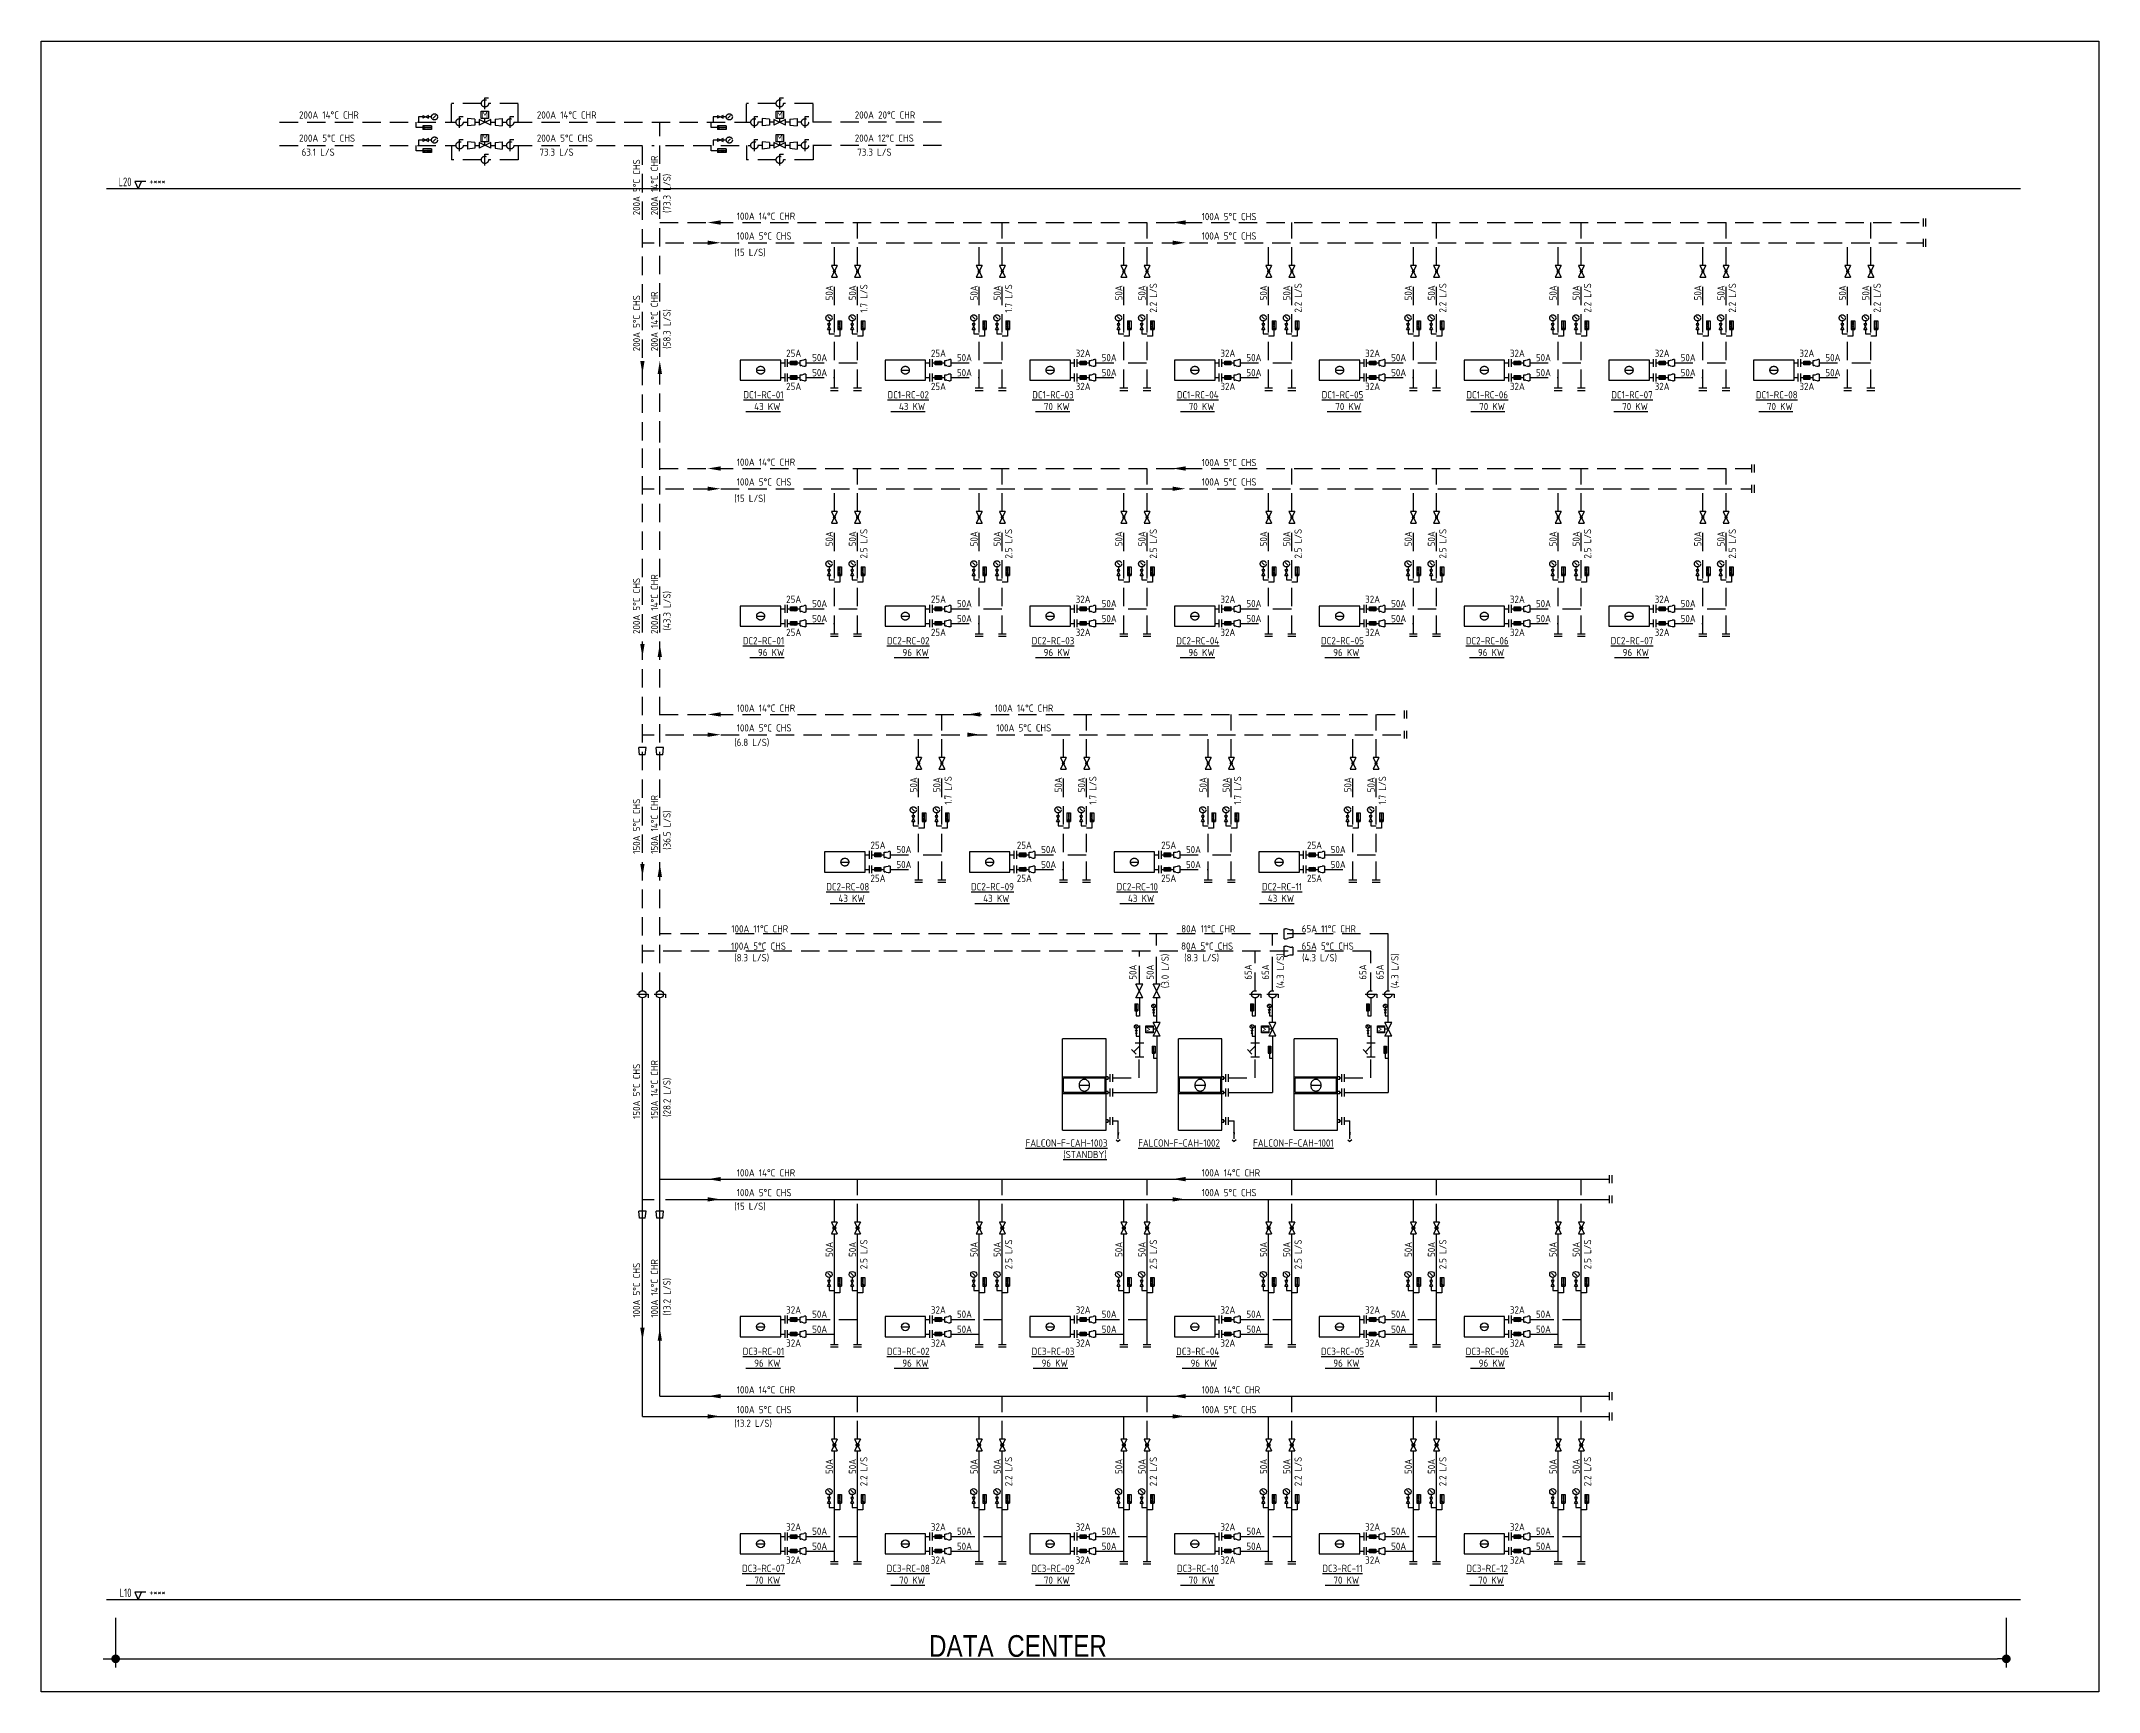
# Model space of a CAD drawing. Extents: x 41366 to 42076, y 84937 to 85507.
import ezdxf
from ezdxf.enums import TextEntityAlignment as Align

# ---------------------------------------------------------------- set-up
doc = ezdxf.new("R2010")
doc.units = 0
doc.header["$LTSCALE"] = 10
doc.linetypes.add('HIDDEN', pattern=[9.525, 6.35, -3.175])
for name, color, linetype in [('A-DETL-01', 1, 'Continuous'), ('DETL-TXT', 4, 'Continuous'), ('G-ANNO-TEXT', 3, 'Continuous'), ('M-CWTR-9PIPE-R', 110, 'Continuous'), ('M-CWTR-VAVE', 2, 'Continuous'), ('M-EQ-DCC-P2', 22, 'Continuous'), ('M-EQPM-TXT', 4, 'Continuous'), ('M-HVAC-CPIPE', 4, 'Continuous'), ('M-HVAC-EQPM', 22, 'Continuous'), ('M-PIPE-CHWR20', 110, 'Continuous'), ('M-PIPE-CHWS12', 130, 'Continuous'), ('M-PIPE-FITTING', 2, 'Continuous'), ('PHASE 2', 9, 'Continuous'), ('U-CDA-TXT', 4, 'Continuous'), ('U-CDA-V', 3, 'Continuous'), ('U-CH-V', 3, 'Continuous')]:
    doc.layers.add(name, color=color, linetype=linetype)
doc.styles.add('AA-TXT', font='isocp.shx', dxfattribs={"width": 0.8, "bigfont": 'chineset.shx'})

msp = doc.modelspace()

# ---------------------------------------------------------------- texts
at = {"color": 4, "insert": (41702.97, 84952.49), "char_height": 7.5, "attachment_point": 5, "style": 'AA-TXT'}
msp.add_mtext('\\A1;{\\fArial|b0|i0|c0|p34;DATA  CENTER}', dxfattribs=at)
at = {"layer": 'DETL-TXT', "color": 252, "linetype": 'HIDDEN', "style": 'AA-TXT'}
for s, p in [('200A 14%%DC CHR', (41454.65, 85480.37)), ('200A 14%%DC CHR', (41536.8, 85480.37)), ('200A 20%%DC CHR', (41646.61, 85480.37)), ('200A 5%%DC CHS', (41454.65, 85472.37)), ('200A 5%%DC CHS', (41536.8, 85472.37)), ('200A 12%%DC CHS', (41646.61, 85472.37)), ('63.1 L/S', (41455.53, 85467.53)), ('73.3 L/S', (41537.68, 85467.53)), ('73.3 L/S', (41647.49, 85467.53)), ('100A 14%%DC CHR', (41605.82, 85445.4)), ('100A 5%%DC CHS', (41766.42, 85445.27)), ('100A 5%%DC CHS', (41605.82, 85438.56)), ('100A 5%%DC CHS', (41766.42, 85438.56)), ('25A', (41622.92, 85398.01)), ('25A', (41672.92, 85398.01)), ('32A', (41722.92, 85398.01)), ('32A', (41772.92, 85398.01)), ('32A', (41822.92, 85398.01)), ('32A', (41872.92, 85398.01)), ('32A', (41922.92, 85398.01)), ('32A', (41972.92, 85398.01)), ('50A', (41631.89, 85396.53)), ('50A', (41631.89, 85391.34)), ('50A', (41681.89, 85396.53)), ('50A', (41681.89, 85391.34)), ('50A', (41731.89, 85396.53)), ('50A', (41731.89, 85391.34)), ('50A', (41781.89, 85396.53)), ('50A', (41781.89, 85391.34)), ('50A', (41831.89, 85396.53)), ('50A', (41831.89, 85391.34)), ('50A', (41881.89, 85396.53)), ('50A', (41881.89, 85391.34)), ('50A', (41931.89, 85396.53)), ('50A', (41931.89, 85391.34)), ('50A', (41981.89, 85396.53)), ('50A', (41981.89, 85391.34)), ('25A', (41622.92, 85386.58)), ('25A', (41672.92, 85386.58)), ('32A', (41722.92, 85386.58)), ('32A', (41772.92, 85386.58)), ('32A', (41822.92, 85386.58)), ('32A', (41872.92, 85386.58)), ('32A', (41922.92, 85386.58)), ('32A', (41972.92, 85386.58)), ('100A 14%%DC CHR', (41605.82, 85360.4)), ('100A 5%%DC CHS', (41766.42, 85360.27)), ('100A 5%%DC CHS', (41605.82, 85353.56)), ('100A 5%%DC CHS', (41766.42, 85353.56)), ('25A', (41622.92, 85313.01)), ('25A', (41672.92, 85313.01)), ('32A', (41722.92, 85313.01)), ('32A', (41772.92, 85313.01)), ('32A', (41822.92, 85313.01)), ('32A', (41872.92, 85313.01)), ('32A', (41922.92, 85313.01)), ('50A', (41631.89, 85311.53)), ('50A', (41631.89, 85306.34)), ('50A', (41681.89, 85311.53)), ('50A', (41681.89, 85306.34)), ('50A', (41731.89, 85311.53)), ('50A', (41731.89, 85306.34)), ('50A', (41781.89, 85311.53)), ('50A', (41781.89, 85306.34)), ('50A', (41831.89, 85311.53)), ('50A', (41831.89, 85306.34)), ('50A', (41881.89, 85311.53)), ('50A', (41881.89, 85306.34)), ('50A', (41931.89, 85311.53)), ('50A', (41931.89, 85306.34)), ('25A', (41622.92, 85301.58)), ('25A', (41672.92, 85301.58)), ('32A', (41722.92, 85301.58)), ('32A', (41772.92, 85301.58)), ('32A', (41822.92, 85301.58)), ('32A', (41872.92, 85301.58)), ('32A', (41922.92, 85301.58)), ('100A 14%%DC CHR', (41605.82, 85275.4)), ('100A 14%%DC CHR', (41694.97, 85275.4)), ('100A 5%%DC CHS', (41605.82, 85268.56)), ('100A 5%%DC CHS', (41695.53, 85268.56)), ('25A', (41652.04, 85228.01)), ('25A', (41702.59, 85228.01)), ('25A', (41752.45, 85228.01)), ('25A', (41802.83, 85228.01)), ('50A', (41661, 85226.53)), ('50A', (41661, 85221.34)), ('50A', (41711, 85226.53)), ('50A', (41711, 85221.34)), ('50A', (41761, 85226.53)), ('50A', (41761, 85221.34)), ('50A', (41811, 85226.53)), ('50A', (41811, 85221.34)), ('25A', (41652.04, 85216.58)), ('25A', (41702.59, 85216.58)), ('25A', (41752.45, 85216.58)), ('25A', (41802.83, 85216.58)), ('100A 11%%DC CHR ', (41603.96, 85199.12)), ('80A 11%%DC CHR ', (41759.39, 85199.12)), ('65A 11%%DC CHR ', (41801.01, 85199.12)), ('100A 5%%DC CHS', (41603.9, 85193.16)), ('80A 5%%DC CHS', (41759.33, 85193.16)), ('65A 5%%DC CHS', (41800.96, 85193.16))]:
    msp.add_text(s, height=2.5, dxfattribs=at).set_placement(p)
for s, p in [('200A 5%%DC CHS', (41572.48, 85446.96)), ('200A 14%%DC CHR', (41578.67, 85446.96)), ('50A', (41639.06, 85417.57)), ('50A', (41647.06, 85417.57)), ('1.7 L/S', (41650.99, 85413.32)), ('50A', (41689.06, 85417.57)), ('50A', (41697.06, 85417.57)), ('1.7 L/S', (41700.99, 85413.32)), ('50A', (41739.06, 85417.57)), ('50A', (41747.06, 85417.57)), ('2.2 L/S', (41750.99, 85413.32)), ('50A', (41789.06, 85417.57)), ('50A', (41797.06, 85417.57)), ('2.2 L/S', (41800.99, 85413.32)), ('50A', (41839.06, 85417.57)), ('50A', (41847.06, 85417.57)), ('2.2 L/S', (41850.99, 85413.32)), ('50A', (41889.06, 85417.57)), ('50A', (41897.06, 85417.57)), ('2.2 L/S', (41900.99, 85413.32)), ('50A', (41939.06, 85417.57)), ('50A', (41947.06, 85417.57)), ('2.2 L/S', (41950.99, 85413.32)), ('50A', (41989.06, 85417.57)), ('50A', (41997.06, 85417.57)), ('2.2 L/S', (42000.99, 85413.32)), ('200A 5%%DC CHS', (41572.48, 85399.99)), ('200A 14%%DC CHR', (41578.67, 85399.99)), ('50A', (41639.06, 85332.57)), ('50A', (41647.06, 85332.57)), ('2.5 L/S', (41650.99, 85328.32)), ('50A', (41689.06, 85332.57)), ('50A', (41697.06, 85332.57)), ('2.5 L/S', (41700.99, 85328.32)), ('50A', (41739.06, 85332.57)), ('50A', (41747.06, 85332.57)), ('2.5 L/S', (41750.99, 85328.32)), ('50A', (41789.06, 85332.57)), ('50A', (41797.06, 85332.57)), ('2.5 L/S', (41800.99, 85328.32)), ('50A', (41839.06, 85332.57)), ('50A', (41847.06, 85332.57)), ('2.5 L/S', (41850.99, 85328.32)), ('50A', (41889.06, 85332.57)), ('50A', (41897.06, 85332.57)), ('2.5 L/S', (41900.99, 85328.32)), ('50A', (41939.06, 85332.57)), ('50A', (41947.06, 85332.57)), ('2.5 L/S', (41950.99, 85328.32)), ('200A 14%%DC CHR', (41578.67, 85302.28)), ('200A 5%%DC CHS', (41572.48, 85302.28)), ('50A', (41668.18, 85247.57)), ('50A', (41676.18, 85247.57)), ('1.7 L/S', (41680.1, 85243.32)), ('50A', (41718.18, 85247.57)), ('50A', (41726.18, 85247.57)), ('1.7 L/S', (41730.1, 85243.32)), ('50A', (41768.18, 85247.57)), ('50A', (41776.18, 85247.57)), ('1.7 L/S', (41780.1, 85243.32)), ('50A', (41818.18, 85247.57)), ('50A', (41826.18, 85247.57)), ('1.7 L/S', (41830.1, 85243.32)), ('150A 5%%DC CHS', (41572.48, 85226.31)), ('150A 14%%DC CHR', (41578.67, 85226.31)), ('50A', (41743.94, 85182.8)), ('50A', (41749.9, 85182.8)), ('65A', (41783.75, 85182.8)), ('65A', (41789.71, 85182.8)), ('65A', (41823.33, 85182.8)), ('65A', (41829.28, 85182.8))]:
    msp.add_text(s, height=2.5, rotation=90, dxfattribs=at).set_placement(p)
for s, p in [('(73.3 L/S)', (41581.73, 85447.78)), ('(58.3 L/S)', (41581.73, 85400.82)), ('(43.3 L/S)', (41581.73, 85303.48)), ('(36.5 L/S)', (41581.73, 85227.69)), ('(3.0 L/S)', (41753.8, 85179.87)), ('(4.3 L/S)', (41793.61, 85179.87)), ('(4.3 L/S)', (41833.18, 85179.87))]:
    msp.add_text(s, height=2.5, rotation=90, dxfattribs=at).set_placement(p, align=Align.MIDDLE_LEFT)
for s, p in [('(15 L/S)', (41604.98, 85434.16)), ('(15 L/S)', (41604.98, 85349.16)), ('(6.8 L/S)', (41604.98, 85264.81)), ('(8.3 L/S)', (41604.98, 85190.4)), ('(8.3 L/S)', (41760.41, 85190.4)), ('(4.3 L/S)', (41801.15, 85190.4))]:
    msp.add_text(s, height=2.5, dxfattribs=at).set_placement(p, align=Align.MIDDLE_LEFT)
at = {"layer": 'DETL-TXT', "style": 'AA-TXT'}
for s, p in [('150A 5%%DC CHS', (41572.48, 85134.7)), ('150A 14%%DC CHR', (41578.67, 85134.7)), ('50A', (41639.06, 85086.99)), ('50A', (41647.06, 85086.99)), ('2.5 L/S', (41650.99, 85082.74)), ('50A', (41689.06, 85086.99)), ('50A', (41697.06, 85086.99)), ('2.5 L/S', (41700.99, 85082.74)), ('50A', (41739.06, 85086.99)), ('50A', (41747.06, 85086.99)), ('2.5 L/S', (41750.99, 85082.74)), ('50A', (41789.06, 85086.99)), ('50A', (41797.06, 85086.99)), ('2.5 L/S', (41800.99, 85082.74)), ('50A', (41839.06, 85086.99)), ('50A', (41847.06, 85086.99)), ('2.5 L/S', (41850.99, 85082.74)), ('50A', (41889.06, 85086.99)), ('50A', (41897.06, 85086.99)), ('2.5 L/S', (41900.99, 85082.74)), ('100A 5%%DC CHS', (41572.48, 85066.01)), ('100A 14%%DC CHR', (41578.67, 85066.01)), ('50A', (41639.06, 85011.99)), ('50A', (41647.06, 85011.99)), ('2.2 L/S', (41650.99, 85007.74)), ('50A', (41689.06, 85011.99)), ('50A', (41697.06, 85011.99)), ('2.2 L/S', (41700.99, 85007.74)), ('50A', (41739.06, 85011.99)), ('50A', (41747.06, 85011.99)), ('2.2 L/S', (41750.99, 85007.74)), ('50A', (41789.06, 85011.99)), ('50A', (41797.06, 85011.99)), ('2.2 L/S', (41800.99, 85007.74)), ('50A', (41839.06, 85011.99)), ('50A', (41847.06, 85011.99)), ('2.2 L/S', (41850.99, 85007.74)), ('50A', (41889.06, 85011.99)), ('50A', (41897.06, 85011.99)), ('2.2 L/S', (41900.99, 85007.74))]:
    msp.add_text(s, height=2.5, rotation=90, dxfattribs=at).set_placement(p)
for s, p in [('(28.2 L/S)', (41581.73, 85135.41)), ('(13.2 L/S)', (41581.73, 85066.72))]:
    msp.add_text(s, height=2.5, rotation=90, dxfattribs=at).set_placement(p, align=Align.MIDDLE_LEFT)
for s, p in [('100A 14%%DC CHR', (41605.82, 85114.81)), ('100A 14%%DC CHR', (41766.42, 85114.81)), ('100A 5%%DC CHS', (41605.82, 85107.97)), ('100A 5%%DC CHS', (41766.42, 85107.97)), ('32A', (41622.92, 85067.43)), ('50A', (41631.89, 85065.95)), ('32A', (41672.92, 85067.43)), ('50A', (41681.89, 85065.95)), ('32A', (41722.92, 85067.43)), ('50A', (41731.89, 85065.95)), ('32A', (41772.92, 85067.43)), ('50A', (41781.89, 85065.95)), ('32A', (41822.92, 85067.43)), ('50A', (41831.89, 85065.95)), ('32A', (41872.92, 85067.43)), ('50A', (41881.89, 85065.95)), ('50A', (41631.89, 85060.75)), ('50A', (41681.89, 85060.75)), ('50A', (41731.89, 85060.75)), ('50A', (41781.89, 85060.75)), ('50A', (41831.89, 85060.75)), ('50A', (41881.89, 85060.75)), ('32A', (41622.92, 85055.99)), ('32A', (41672.92, 85055.99)), ('32A', (41722.92, 85055.99)), ('32A', (41772.92, 85055.99)), ('32A', (41822.92, 85055.99)), ('32A', (41872.92, 85055.99)), ('100A 14%%DC CHR', (41605.82, 85039.81)), ('100A 14%%DC CHR', (41766.42, 85039.81)), ('100A 5%%DC CHS', (41605.82, 85032.97)), ('100A 5%%DC CHS', (41766.42, 85032.97)), ('32A', (41622.92, 84992.43)), ('50A', (41631.89, 84990.95)), ('50A', (41631.89, 84985.75)), ('32A', (41672.92, 84992.43)), ('50A', (41681.89, 84990.95)), ('50A', (41681.89, 84985.75)), ('32A', (41722.92, 84992.43)), ('50A', (41731.89, 84990.95)), ('50A', (41731.89, 84985.75)), ('32A', (41772.92, 84992.43)), ('50A', (41781.89, 84990.95)), ('50A', (41781.89, 84985.75)), ('32A', (41822.92, 84992.43)), ('50A', (41831.89, 84990.95)), ('50A', (41831.89, 84985.75)), ('32A', (41872.92, 84992.43)), ('50A', (41881.89, 84990.95)), ('50A', (41881.89, 84985.75)), ('32A', (41622.92, 84980.99)), ('32A', (41672.92, 84980.99)), ('32A', (41722.92, 84980.99)), ('32A', (41772.92, 84980.99)), ('32A', (41822.92, 84980.99)), ('32A', (41872.92, 84980.99))]:
    msp.add_text(s, height=2.5, dxfattribs=at).set_placement(p)
for s, p in [('(15 L/S)', (41604.98, 85104.52)), ('(13.2 L/S)', (41604.98, 85029.52))]:
    msp.add_text(s, height=2.5, dxfattribs=at).set_placement(p, align=Align.MIDDLE_LEFT)
at = {"layer": 'M-EQPM-TXT', "color": 252, "linetype": 'HIDDEN', "style": 'AA-TXT'}
for s, p in [('%%UDC1-RC-01', (41615.08, 85384.94)), ('%%UDC1-RC-02', (41665.08, 85384.94)), ('%%UDC1-RC-03', (41715.08, 85384.94)), ('%%UDC1-RC-04', (41765.08, 85384.94)), ('%%UDC1-RC-05', (41815.08, 85384.94)), ('%%UDC1-RC-06', (41865.08, 85384.94)), ('%%UDC1-RC-07', (41915.08, 85384.94)), ('%%UDC1-RC-08', (41965.08, 85384.94)), ('%%U  43 KW', (41614.97, 85380.89)), ('%%U  43 KW', (41664.97, 85380.89)), ('%%U  70 KW', (41714.97, 85380.89)), ('%%U  70 KW', (41764.98, 85380.89)), ('%%U  70 KW', (41815.62, 85380.89)), ('%%U  70 KW', (41865.33, 85380.89)), ('%%U  70 KW', (41914.72, 85380.89)), ('%%U  70 KW', (41964.74, 85380.89)), ('%%UDC2-RC-01', (41615.08, 85299.94)), ('%%UDC2-RC-02', (41665.08, 85299.94)), ('%%UDC2-RC-03', (41715.08, 85299.94)), ('%%UDC2-RC-04', (41765.08, 85299.94)), ('%%UDC2-RC-05', (41815.08, 85299.94)), ('%%UDC2-RC-06', (41865.08, 85299.94)), ('%%UDC2-RC-07', (41915.08, 85299.94)), ('%%U  96 KW', (41616.28, 85295.89)), ('%%U  96 KW', (41666.2, 85295.89)), ('%%U  96 KW', (41714.97, 85295.89)), ('%%U  96 KW', (41764.97, 85295.89)), ('%%U  96 KW', (41814.97, 85295.89)), ('%%U  96 KW', (41864.97, 85295.89)), ('%%U  96 KW', (41914.97, 85295.89)), ('%%UDC2-RC-08', (41644.19, 85214.94)), ('%%UDC2-RC-09', (41694.19, 85214.94)), ('%%UDC2-RC-10', (41744.19, 85214.94)), ('%%UDC2-RC-11', (41794.19, 85214.94)), ('%%U  43 KW', (41644.08, 85210.89)), ('%%U  43 KW', (41694.08, 85210.89)), ('%%U  43 KW', (41744.08, 85210.89)), ('%%U  43 KW', (41792.4, 85210.89))]:
    msp.add_text(s, height=2.5, dxfattribs=at).set_placement(p, align=Align.MIDDLE)
for s, p in [('%%UFALCON-F-CAH-1003', (41719.76, 85126.36)), ('%%U(STANDBY)', (41726.14, 85122.39)), ('%%UFALCON-F-CAH-1002', (41758.62, 85126.36)), ('%%UFALCON-F-CAH-1001', (41798.12, 85126.36))]:
    msp.add_text(s, height=2.5, dxfattribs=at).set_placement(p, align=Align.MIDDLE_CENTER)
at = {"layer": 'M-EQPM-TXT', "style": 'AA-TXT'}
for s, p in [('%%UDC3-RC-01', (41615.08, 85054.36)), ('%%UDC3-RC-02', (41665.08, 85054.36)), ('%%UDC3-RC-03', (41715.08, 85054.36)), ('%%UDC3-RC-04', (41765.08, 85054.36)), ('%%UDC3-RC-05', (41815.08, 85054.36)), ('%%UDC3-RC-06', (41865.08, 85054.36)), ('%%U  96 KW', (41614.97, 85050.3)), ('%%U  96 KW', (41666.13, 85050.3)), ('%%U  96 KW', (41714.22, 85050.3)), ('%%U  96 KW', (41765.69, 85050.3)), ('%%U  96 KW', (41815.01, 85050.3)), ('%%U  96 KW', (41865.25, 85050.3)), ('%%UDC3-RC-07', (41615.08, 84979.36)), ('%%U  70 KW', (41614.97, 84975.3)), ('%%UDC3-RC-08', (41665.08, 84979.36)), ('%%U  70 KW', (41664.97, 84975.3)), ('%%UDC3-RC-09', (41715.08, 84979.36)), ('%%U  70 KW', (41714.97, 84975.3)), ('%%UDC3-RC-10', (41765.08, 84979.36)), ('%%U  70 KW', (41764.97, 84975.3)), ('%%UDC3-RC-11', (41815.08, 84979.36)), ('%%U  70 KW', (41814.97, 84975.3)), ('%%UDC3-RC-12', (41865.08, 84979.36)), ('%%U  70 KW', (41864.97, 84975.3))]:
    msp.add_text(s, height=2.5, dxfattribs=at).set_placement(p, align=Align.MIDDLE)
at = {"layer": 'M-PIPE-FITTING', "color": 252, "linetype": 'HIDDEN', "ltscale": 0.1, "style": 'AA-TXT'}
for p in [(41518.86, 85481.64), (41620.69, 85481.64), (41518.86, 85473.64), (41620.69, 85473.64)]:
    msp.add_text('M', height=2.5, dxfattribs=at).set_placement(p, align=Align.MIDDLE)
for p in [(41748.39, 85165.66), (41788.39, 85165.66), (41828.39, 85165.66)]:
    msp.add_text('M', height=2.5, rotation=90, dxfattribs=at).set_placement(p, align=Align.MIDDLE)

# ---------------------------------------------------------------- blocks, each defined once
blk = doc.blocks.new('RISER-TXT')
at = {"layer": 'G-ANNO-TEXT'}
for p, q in [((-1.15, 2.64), (0, 0)), ((2.6, 2.64), (-1.15, 2.64)), ((0, 0), (1.15, 2.64))]:
    blk.add_line(p, q, dxfattribs=at)
at = {"layer": 'G-ANNO-TEXT', "style": 'AA-TXT', "width": 0.8}
blk.add_attdef('LEVEL', text='', height=3, dxfattribs=at).set_placement((-2.33, 0.96), align=Align.RIGHT)
blk.add_attdef('HIGEHT', (3.82, 1.42), '', height=2.5, dxfattribs=at)
blk = doc.blocks.new('_Dot')
at = {"color": 0, "linetype": 'ByBlock', "lineweight": -2}
blk.add_line((-0.5, 0), (-1, 0), dxfattribs=at)
at = {"color": 0, "linetype": 'ByBlock', "const_width": 0.5}
blk.add_lwpolyline([(-0.25, 0, 1), (0.25, 0, 1)], format="xyb", close=True, dxfattribs=at)
blk = doc.blocks.new('R4-3')
for p, q in [((-4.4, 0), (4.4, 0)), ((4.4, 0), (4.4, -1.1)), ((-5.7, -10.2), (-5.7, -8.7)), ((5.7, -10.2), (-5.7, -10.2)), ((-4.7, -3.5), (-5.4, -6.4)), ((-4.4, 0), (-4.4, -1.1)), ((4.7, -3.5), (5.4, -6.4)), ((5.7, -10.2), (5.7, -8.7))]:
    blk.add_line(p, q)
for centre, start, end in [((4.3, -8.7), 166.373, 180), ((-14.4, -1.1), 346.373, 0), ((14.4, -1.1), 180, 193.627), ((-4.3, -8.7), 0, 13.627)]:
    blk.add_arc(centre, 10, start, end)
blk = doc.blocks.new('A$C5D640173')
at = {"layer": 'U-CDA-V'}
for p, q in [((0, 0), (0, 2.72)), ((0.88, 0), (0.88, 2.72))]:
    blk.add_line(p, q, dxfattribs=at)

# ---------------------------------------------------------------- hatches: boundary and pattern name
at = {"layer": 'M-PIPE-FITTING', "ltscale": 0.1}
h = msp.add_hatch(dxfattribs=at)
h.set_pattern_fill('ANSI37', color=256, scale=2.66144, style=0)
h.set_pattern_definition([(45, (41490.26258, 84876.54358), (-0.2352403, 0.2352403), []), (135, (41490.26258, 84876.54358), (-0.2352403, -0.2352403), [])])
h.paths.add_polyline_path([(41624.42, 85066.01), (41626.55, 85066.01), (41626.55, 85064.68), (41624.42, 85064.68)])
h = msp.add_hatch(dxfattribs=at)
h.set_pattern_fill('ANSI37', color=256, scale=2.66144, style=0)
h.set_pattern_definition([(45, (41490.26258, 84871.54358), (-0.2352403, 0.2352403), []), (135, (41490.26258, 84871.54358), (-0.2352403, -0.2352403), [])])
h.paths.add_polyline_path([(41624.42, 85061.01), (41626.55, 85061.01), (41626.55, 85059.68), (41624.42, 85059.68)])
h = msp.add_hatch(dxfattribs=at)
h.set_pattern_fill('ANSI37', color=256, scale=2.66144, style=0)
h.set_pattern_definition([(45, (41540.26258, 84876.54358), (-0.2352403, 0.2352403), []), (135, (41540.26258, 84876.54358), (-0.2352403, -0.2352403), [])])
h.paths.add_polyline_path([(41674.42, 85066.01), (41676.55, 85066.01), (41676.55, 85064.68), (41674.42, 85064.68)])
h = msp.add_hatch(dxfattribs=at)
h.set_pattern_fill('ANSI37', color=256, scale=2.66144, style=0)
h.set_pattern_definition([(45, (41540.26258, 84871.54358), (-0.2352403, 0.2352403), []), (135, (41540.26258, 84871.54358), (-0.2352403, -0.2352403), [])])
h.paths.add_polyline_path([(41674.42, 85061.01), (41676.55, 85061.01), (41676.55, 85059.68), (41674.42, 85059.68)])
h = msp.add_hatch(dxfattribs=at)
h.set_pattern_fill('ANSI37', color=256, scale=2.66144, style=0)
h.set_pattern_definition([(45, (41590.26258, 84876.54358), (-0.2352403, 0.2352403), []), (135, (41590.26258, 84876.54358), (-0.2352403, -0.2352403), [])])
h.paths.add_polyline_path([(41724.42, 85066.01), (41726.55, 85066.01), (41726.55, 85064.68), (41724.42, 85064.68)])
h = msp.add_hatch(dxfattribs=at)
h.set_pattern_fill('ANSI37', color=256, scale=2.66144, style=0)
h.set_pattern_definition([(45, (41590.26258, 84871.54358), (-0.2352403, 0.2352403), []), (135, (41590.26258, 84871.54358), (-0.2352403, -0.2352403), [])])
h.paths.add_polyline_path([(41724.42, 85061.01), (41726.55, 85061.01), (41726.55, 85059.68), (41724.42, 85059.68)])
h = msp.add_hatch(dxfattribs=at)
h.set_pattern_fill('ANSI37', color=256, scale=2.66144, style=0)
h.set_pattern_definition([(45, (41640.26258, 84876.54358), (-0.2352403, 0.2352403), []), (135, (41640.26258, 84876.54358), (-0.2352403, -0.2352403), [])])
h.paths.add_polyline_path([(41774.42, 85066.01), (41776.55, 85066.01), (41776.55, 85064.68), (41774.42, 85064.68)])
h = msp.add_hatch(dxfattribs=at)
h.set_pattern_fill('ANSI37', color=256, scale=2.66144, style=0)
h.set_pattern_definition([(45, (41640.26258, 84871.54358), (-0.2352403, 0.2352403), []), (135, (41640.26258, 84871.54358), (-0.2352403, -0.2352403), [])])
h.paths.add_polyline_path([(41774.42, 85061.01), (41776.55, 85061.01), (41776.55, 85059.68), (41774.42, 85059.68)])
h = msp.add_hatch(dxfattribs=at)
h.set_pattern_fill('ANSI37', color=256, scale=2.66144, style=0)
h.set_pattern_definition([(45, (41690.26258, 84876.54358), (-0.2352403, 0.2352403), []), (135, (41690.26258, 84876.54358), (-0.2352403, -0.2352403), [])])
h.paths.add_polyline_path([(41824.42, 85066.01), (41826.55, 85066.01), (41826.55, 85064.68), (41824.42, 85064.68)])
h = msp.add_hatch(dxfattribs=at)
h.set_pattern_fill('ANSI37', color=256, scale=2.66144, style=0)
h.set_pattern_definition([(45, (41690.26258, 84871.54358), (-0.2352403, 0.2352403), []), (135, (41690.26258, 84871.54358), (-0.2352403, -0.2352403), [])])
h.paths.add_polyline_path([(41824.42, 85061.01), (41826.55, 85061.01), (41826.55, 85059.68), (41824.42, 85059.68)])
h = msp.add_hatch(dxfattribs=at)
h.set_pattern_fill('ANSI37', color=256, scale=2.66144, style=0)
h.set_pattern_definition([(45, (41740.26258, 84876.54358), (-0.2352403, 0.2352403), []), (135, (41740.26258, 84876.54358), (-0.2352403, -0.2352403), [])])
h.paths.add_polyline_path([(41874.42, 85066.01), (41876.55, 85066.01), (41876.55, 85064.68), (41874.42, 85064.68)])
h = msp.add_hatch(dxfattribs=at)
h.set_pattern_fill('ANSI37', color=256, scale=2.66144, style=0)
h.set_pattern_definition([(45, (41740.26258, 84871.54358), (-0.2352403, 0.2352403), []), (135, (41740.26258, 84871.54358), (-0.2352403, -0.2352403), [])])
h.paths.add_polyline_path([(41874.42, 85061.01), (41876.55, 85061.01), (41876.55, 85059.68), (41874.42, 85059.68)])
h = msp.add_hatch(dxfattribs=at)
h.set_pattern_fill('ANSI37', color=256, scale=2.66144, style=0)
h.set_pattern_definition([(45, (41490.26258, 84801.54358), (-0.2352403, 0.2352403), []), (135, (41490.26258, 84801.54358), (-0.2352403, -0.2352403), [])])
h.paths.add_polyline_path([(41624.42, 84991.01), (41626.55, 84991.01), (41626.55, 84989.68), (41624.42, 84989.68)])
h = msp.add_hatch(dxfattribs=at)
h.set_pattern_fill('ANSI37', color=256, scale=2.66144, style=0)
h.set_pattern_definition([(45, (41540.26258, 84801.54358), (-0.2352403, 0.2352403), []), (135, (41540.26258, 84801.54358), (-0.2352403, -0.2352403), [])])
h.paths.add_polyline_path([(41674.42, 84991.01), (41676.55, 84991.01), (41676.55, 84989.68), (41674.42, 84989.68)])
h = msp.add_hatch(dxfattribs=at)
h.set_pattern_fill('ANSI37', color=256, scale=2.66144, style=0)
h.set_pattern_definition([(45, (41590.26258, 84801.54358), (-0.2352403, 0.2352403), []), (135, (41590.26258, 84801.54358), (-0.2352403, -0.2352403), [])])
h.paths.add_polyline_path([(41724.42, 84991.01), (41726.55, 84991.01), (41726.55, 84989.68), (41724.42, 84989.68)])
h = msp.add_hatch(dxfattribs=at)
h.set_pattern_fill('ANSI37', color=256, scale=2.66144, style=0)
h.set_pattern_definition([(45, (41640.26258, 84801.54358), (-0.2352403, 0.2352403), []), (135, (41640.26258, 84801.54358), (-0.2352403, -0.2352403), [])])
h.paths.add_polyline_path([(41774.42, 84991.01), (41776.55, 84991.01), (41776.55, 84989.68), (41774.42, 84989.68)])
h = msp.add_hatch(dxfattribs=at)
h.set_pattern_fill('ANSI37', color=256, scale=2.66144, style=0)
h.set_pattern_definition([(45, (41690.26258, 84801.54358), (-0.2352403, 0.2352403), []), (135, (41690.26258, 84801.54358), (-0.2352403, -0.2352403), [])])
h.paths.add_polyline_path([(41824.42, 84991.01), (41826.55, 84991.01), (41826.55, 84989.68), (41824.42, 84989.68)])
h = msp.add_hatch(dxfattribs=at)
h.set_pattern_fill('ANSI37', color=256, scale=2.66144, style=0)
h.set_pattern_definition([(45, (41740.26258, 84801.54358), (-0.2352403, 0.2352403), []), (135, (41740.26258, 84801.54358), (-0.2352403, -0.2352403), [])])
h.paths.add_polyline_path([(41874.42, 84991.01), (41876.55, 84991.01), (41876.55, 84989.68), (41874.42, 84989.68)])
h = msp.add_hatch(dxfattribs=at)
h.set_pattern_fill('ANSI37', color=256, scale=2.66144, style=0)
h.set_pattern_definition([(45, (41490.26258, 84796.54358), (-0.2352403, 0.2352403), []), (135, (41490.26258, 84796.54358), (-0.2352403, -0.2352403), [])])
h.paths.add_polyline_path([(41624.42, 84986.01), (41626.55, 84986.01), (41626.55, 84984.68), (41624.42, 84984.68)])
h = msp.add_hatch(dxfattribs=at)
h.set_pattern_fill('ANSI37', color=256, scale=2.66144, style=0)
h.set_pattern_definition([(45, (41540.26258, 84796.54358), (-0.2352403, 0.2352403), []), (135, (41540.26258, 84796.54358), (-0.2352403, -0.2352403), [])])
h.paths.add_polyline_path([(41674.42, 84986.01), (41676.55, 84986.01), (41676.55, 84984.68), (41674.42, 84984.68)])
h = msp.add_hatch(dxfattribs=at)
h.set_pattern_fill('ANSI37', color=256, scale=2.66144, style=0)
h.set_pattern_definition([(45, (41590.26258, 84796.54358), (-0.2352403, 0.2352403), []), (135, (41590.26258, 84796.54358), (-0.2352403, -0.2352403), [])])
h.paths.add_polyline_path([(41724.42, 84986.01), (41726.55, 84986.01), (41726.55, 84984.68), (41724.42, 84984.68)])
h = msp.add_hatch(dxfattribs=at)
h.set_pattern_fill('ANSI37', color=256, scale=2.66144, style=0)
h.set_pattern_definition([(45, (41640.26258, 84796.54358), (-0.2352403, 0.2352403), []), (135, (41640.26258, 84796.54358), (-0.2352403, -0.2352403), [])])
h.paths.add_polyline_path([(41774.42, 84986.01), (41776.55, 84986.01), (41776.55, 84984.68), (41774.42, 84984.68)])
h = msp.add_hatch(dxfattribs=at)
h.set_pattern_fill('ANSI37', color=256, scale=2.66144, style=0)
h.set_pattern_definition([(45, (41690.26258, 84796.54358), (-0.2352403, 0.2352403), []), (135, (41690.26258, 84796.54358), (-0.2352403, -0.2352403), [])])
h.paths.add_polyline_path([(41824.42, 84986.01), (41826.55, 84986.01), (41826.55, 84984.68), (41824.42, 84984.68)])
h = msp.add_hatch(dxfattribs=at)
h.set_pattern_fill('ANSI37', color=256, scale=2.66144, style=0)
h.set_pattern_definition([(45, (41740.26258, 84796.54358), (-0.2352403, 0.2352403), []), (135, (41740.26258, 84796.54358), (-0.2352403, -0.2352403), [])])
h.paths.add_polyline_path([(41874.42, 84986.01), (41876.55, 84986.01), (41876.55, 84984.68), (41874.42, 84984.68)])

# ---------------------------------------------------------------- linework, layer by layer
at = {"color": 252}
for p, q in [((41627.71, 85395.04), (41627.71, 85396.82)), ((41627.71, 85396.82), (41627.93, 85396.82)), ((41627.71, 85395.04), (41627.93, 85395.04)), ((41628.4, 85396.88), (41628.98, 85397.02)), ((41628.4, 85394.99), (41628.98, 85394.84)), ((41629.74, 85397.07), (41629.45, 85397.07)), ((41629.74, 85394.79), (41629.45, 85394.79)), ((41629.74, 85397.07), (41629.74, 85394.79)), ((41677.71, 85395.04), (41677.71, 85396.82)), ((41677.71, 85396.82), (41677.93, 85396.82)), ((41677.71, 85395.04), (41677.93, 85395.04)), ((41678.4, 85396.88), (41678.98, 85397.02)), ((41678.4, 85394.99), (41678.98, 85394.84)), ((41679.74, 85397.07), (41679.45, 85397.07)), ((41679.74, 85394.79), (41679.45, 85394.79)), ((41679.74, 85397.07), (41679.74, 85394.79)), ((41727.71, 85395.04), (41727.71, 85396.82)), ((41727.71, 85396.82), (41727.93, 85396.82)), ((41727.71, 85395.04), (41727.93, 85395.04)), ((41728.4, 85396.88), (41728.98, 85397.02)), ((41728.4, 85394.99), (41728.98, 85394.84)), ((41729.74, 85397.07), (41729.45, 85397.07)), ((41729.74, 85394.79), (41729.45, 85394.79)), ((41729.74, 85397.07), (41729.74, 85394.79)), ((41777.71, 85395.04), (41777.71, 85396.82)), ((41777.71, 85396.82), (41777.93, 85396.82)), ((41777.71, 85395.04), (41777.93, 85395.04)), ((41778.4, 85396.88), (41778.98, 85397.02)), ((41778.4, 85394.99), (41778.98, 85394.84)), ((41779.74, 85397.07), (41779.45, 85397.07)), ((41779.74, 85394.79), (41779.45, 85394.79)), ((41779.74, 85397.07), (41779.74, 85394.79)), ((41827.71, 85395.04), (41827.71, 85396.82)), ((41827.71, 85396.82), (41827.93, 85396.82)), ((41827.71, 85395.04), (41827.93, 85395.04)), ((41828.4, 85396.88), (41828.98, 85397.02)), ((41828.4, 85394.99), (41828.98, 85394.84)), ((41829.74, 85397.07), (41829.45, 85397.07)), ((41829.74, 85394.79), (41829.45, 85394.79)), ((41829.74, 85397.07), (41829.74, 85394.79)), ((41877.71, 85395.04), (41877.71, 85396.82)), ((41877.71, 85396.82), (41877.93, 85396.82)), ((41877.71, 85395.04), (41877.93, 85395.04)), ((41878.4, 85396.88), (41878.98, 85397.02)), ((41878.4, 85394.99), (41878.98, 85394.84)), ((41879.74, 85397.07), (41879.45, 85397.07)), ((41879.74, 85394.79), (41879.45, 85394.79)), ((41879.74, 85397.07), (41879.74, 85394.79)), ((41927.71, 85395.04), (41927.71, 85396.82)), ((41927.71, 85396.82), (41927.93, 85396.82)), ((41927.71, 85395.04), (41927.93, 85395.04)), ((41928.4, 85396.88), (41928.98, 85397.02)), ((41928.4, 85394.99), (41928.98, 85394.84)), ((41929.74, 85397.07), (41929.45, 85397.07)), ((41929.74, 85394.79), (41929.45, 85394.79)), ((41929.74, 85397.07), (41929.74, 85394.79)), ((41977.71, 85395.04), (41977.71, 85396.82)), ((41977.71, 85396.82), (41977.93, 85396.82)), ((41977.71, 85395.04), (41977.93, 85395.04)), ((41978.4, 85396.88), (41978.98, 85397.02)), ((41978.4, 85394.99), (41978.98, 85394.84)), ((41979.74, 85397.07), (41979.45, 85397.07)), ((41979.74, 85394.79), (41979.45, 85394.79)), ((41979.74, 85397.07), (41979.74, 85394.79)), ((41627.71, 85390.04), (41627.71, 85391.82)), ((41627.71, 85391.82), (41627.93, 85391.82)), ((41627.71, 85390.04), (41627.93, 85390.04)), ((41628.4, 85391.88), (41628.98, 85392.02)), ((41628.4, 85389.99), (41628.98, 85389.84)), ((41629.74, 85392.07), (41629.45, 85392.07)), ((41629.74, 85389.79), (41629.45, 85389.79)), ((41629.74, 85392.07), (41629.74, 85389.79)), ((41677.71, 85390.04), (41677.71, 85391.82)), ((41677.71, 85391.82), (41677.93, 85391.82)), ((41677.71, 85390.04), (41677.93, 85390.04)), ((41678.4, 85391.88), (41678.98, 85392.02)), ((41678.4, 85389.99), (41678.98, 85389.84)), ((41679.74, 85392.07), (41679.45, 85392.07)), ((41679.74, 85389.79), (41679.45, 85389.79)), ((41679.74, 85392.07), (41679.74, 85389.79)), ((41727.71, 85390.04), (41727.71, 85391.82)), ((41727.71, 85391.82), (41727.93, 85391.82)), ((41727.71, 85390.04), (41727.93, 85390.04)), ((41728.4, 85391.88), (41728.98, 85392.02)), ((41728.4, 85389.99), (41728.98, 85389.84)), ((41729.74, 85392.07), (41729.45, 85392.07)), ((41729.74, 85389.79), (41729.45, 85389.79)), ((41729.74, 85392.07), (41729.74, 85389.79)), ((41777.71, 85390.04), (41777.71, 85391.82)), ((41777.71, 85391.82), (41777.93, 85391.82)), ((41777.71, 85390.04), (41777.93, 85390.04)), ((41778.4, 85391.88), (41778.98, 85392.02)), ((41778.4, 85389.99), (41778.98, 85389.84)), ((41779.74, 85392.07), (41779.45, 85392.07)), ((41779.74, 85389.79), (41779.45, 85389.79)), ((41779.74, 85392.07), (41779.74, 85389.79)), ((41827.71, 85390.04), (41827.71, 85391.82)), ((41827.71, 85391.82), (41827.93, 85391.82)), ((41827.71, 85390.04), (41827.93, 85390.04)), ((41828.4, 85391.88), (41828.98, 85392.02)), ((41828.4, 85389.99), (41828.98, 85389.84)), ((41829.74, 85392.07), (41829.45, 85392.07)), ((41829.74, 85389.79), (41829.45, 85389.79)), ((41829.74, 85392.07), (41829.74, 85389.79)), ((41877.71, 85390.04), (41877.71, 85391.82)), ((41877.71, 85391.82), (41877.93, 85391.82)), ((41877.71, 85390.04), (41877.93, 85390.04)), ((41878.4, 85391.88), (41878.98, 85392.02)), ((41878.4, 85389.99), (41878.98, 85389.84)), ((41879.74, 85392.07), (41879.45, 85392.07)), ((41879.74, 85389.79), (41879.45, 85389.79)), ((41879.74, 85392.07), (41879.74, 85389.79)), ((41927.71, 85390.04), (41927.71, 85391.82)), ((41927.71, 85391.82), (41927.93, 85391.82)), ((41927.71, 85390.04), (41927.93, 85390.04)), ((41928.4, 85391.88), (41928.98, 85392.02)), ((41928.4, 85389.99), (41928.98, 85389.84)), ((41929.74, 85392.07), (41929.45, 85392.07)), ((41929.74, 85389.79), (41929.45, 85389.79)), ((41929.74, 85392.07), (41929.74, 85389.79)), ((41977.71, 85390.04), (41977.71, 85391.82)), ((41977.71, 85391.82), (41977.93, 85391.82)), ((41977.71, 85390.04), (41977.93, 85390.04)), ((41978.4, 85391.88), (41978.98, 85392.02)), ((41978.4, 85389.99), (41978.98, 85389.84)), ((41979.74, 85392.07), (41979.45, 85392.07)), ((41979.74, 85389.79), (41979.45, 85389.79)), ((41979.74, 85392.07), (41979.74, 85389.79)), ((41627.71, 85310.04), (41627.71, 85311.82)), ((41627.71, 85311.82), (41627.93, 85311.82)), ((41627.71, 85310.04), (41627.93, 85310.04)), ((41628.4, 85311.88), (41628.98, 85312.02)), ((41628.4, 85309.99), (41628.98, 85309.84)), ((41629.74, 85312.07), (41629.45, 85312.07)), ((41629.74, 85309.79), (41629.45, 85309.79)), ((41629.74, 85312.07), (41629.74, 85309.79)), ((41677.71, 85310.04), (41677.71, 85311.82)), ((41677.71, 85311.82), (41677.93, 85311.82)), ((41677.71, 85310.04), (41677.93, 85310.04)), ((41678.4, 85311.88), (41678.98, 85312.02)), ((41678.4, 85309.99), (41678.98, 85309.84)), ((41679.74, 85312.07), (41679.45, 85312.07)), ((41679.74, 85309.79), (41679.45, 85309.79)), ((41679.74, 85312.07), (41679.74, 85309.79)), ((41727.71, 85310.04), (41727.71, 85311.82)), ((41727.71, 85311.82), (41727.93, 85311.82)), ((41727.71, 85310.04), (41727.93, 85310.04)), ((41728.4, 85311.88), (41728.98, 85312.02)), ((41728.4, 85309.99), (41728.98, 85309.84)), ((41729.74, 85312.07), (41729.45, 85312.07)), ((41729.74, 85309.79), (41729.45, 85309.79)), ((41729.74, 85312.07), (41729.74, 85309.79)), ((41777.71, 85310.04), (41777.71, 85311.82)), ((41777.71, 85311.82), (41777.93, 85311.82)), ((41777.71, 85310.04), (41777.93, 85310.04)), ((41778.4, 85311.88), (41778.98, 85312.02)), ((41778.4, 85309.99), (41778.98, 85309.84)), ((41779.74, 85312.07), (41779.45, 85312.07)), ((41779.74, 85309.79), (41779.45, 85309.79)), ((41779.74, 85312.07), (41779.74, 85309.79)), ((41827.71, 85310.04), (41827.71, 85311.82)), ((41827.71, 85311.82), (41827.93, 85311.82)), ((41827.71, 85310.04), (41827.93, 85310.04)), ((41828.4, 85311.88), (41828.98, 85312.02)), ((41828.4, 85309.99), (41828.98, 85309.84)), ((41829.74, 85312.07), (41829.45, 85312.07)), ((41829.74, 85309.79), (41829.45, 85309.79)), ((41829.74, 85312.07), (41829.74, 85309.79)), ((41877.71, 85310.04), (41877.71, 85311.82)), ((41877.71, 85311.82), (41877.93, 85311.82)), ((41877.71, 85310.04), (41877.93, 85310.04)), ((41878.4, 85311.88), (41878.98, 85312.02)), ((41878.4, 85309.99), (41878.98, 85309.84)), ((41879.74, 85312.07), (41879.45, 85312.07)), ((41879.74, 85309.79), (41879.45, 85309.79)), ((41879.74, 85312.07), (41879.74, 85309.79)), ((41927.71, 85310.04), (41927.71, 85311.82)), ((41927.71, 85311.82), (41927.93, 85311.82)), ((41927.71, 85310.04), (41927.93, 85310.04)), ((41928.4, 85311.88), (41928.98, 85312.02)), ((41928.4, 85309.99), (41928.98, 85309.84)), ((41929.74, 85312.07), (41929.45, 85312.07)), ((41929.74, 85309.79), (41929.45, 85309.79)), ((41929.74, 85312.07), (41929.74, 85309.79)), ((41627.71, 85305.04), (41627.71, 85306.82)), ((41627.71, 85306.82), (41627.93, 85306.82)), ((41627.71, 85305.04), (41627.93, 85305.04)), ((41628.4, 85306.88), (41628.98, 85307.02)), ((41628.4, 85304.99), (41628.98, 85304.84)), ((41629.74, 85307.07), (41629.45, 85307.07)), ((41629.74, 85304.79), (41629.45, 85304.79)), ((41629.74, 85307.07), (41629.74, 85304.79)), ((41677.71, 85305.04), (41677.71, 85306.82)), ((41677.71, 85306.82), (41677.93, 85306.82)), ((41677.71, 85305.04), (41677.93, 85305.04)), ((41678.4, 85306.88), (41678.98, 85307.02)), ((41678.4, 85304.99), (41678.98, 85304.84)), ((41679.74, 85307.07), (41679.45, 85307.07)), ((41679.74, 85304.79), (41679.45, 85304.79)), ((41679.74, 85307.07), (41679.74, 85304.79)), ((41727.71, 85305.04), (41727.71, 85306.82)), ((41727.71, 85306.82), (41727.93, 85306.82)), ((41727.71, 85305.04), (41727.93, 85305.04)), ((41728.4, 85306.88), (41728.98, 85307.02)), ((41728.4, 85304.99), (41728.98, 85304.84)), ((41729.74, 85307.07), (41729.45, 85307.07)), ((41729.74, 85304.79), (41729.45, 85304.79)), ((41729.74, 85307.07), (41729.74, 85304.79)), ((41777.71, 85305.04), (41777.71, 85306.82)), ((41777.71, 85306.82), (41777.93, 85306.82)), ((41777.71, 85305.04), (41777.93, 85305.04)), ((41778.4, 85306.88), (41778.98, 85307.02)), ((41778.4, 85304.99), (41778.98, 85304.84)), ((41779.74, 85307.07), (41779.45, 85307.07)), ((41779.74, 85304.79), (41779.45, 85304.79)), ((41779.74, 85307.07), (41779.74, 85304.79)), ((41827.71, 85305.04), (41827.71, 85306.82)), ((41827.71, 85306.82), (41827.93, 85306.82)), ((41827.71, 85305.04), (41827.93, 85305.04)), ((41828.4, 85306.88), (41828.98, 85307.02)), ((41828.4, 85304.99), (41828.98, 85304.84)), ((41829.74, 85307.07), (41829.45, 85307.07)), ((41829.74, 85304.79), (41829.45, 85304.79)), ((41829.74, 85307.07), (41829.74, 85304.79)), ((41877.71, 85305.04), (41877.71, 85306.82)), ((41877.71, 85306.82), (41877.93, 85306.82)), ((41877.71, 85305.04), (41877.93, 85305.04)), ((41878.4, 85306.88), (41878.98, 85307.02)), ((41878.4, 85304.99), (41878.98, 85304.84)), ((41879.74, 85307.07), (41879.45, 85307.07)), ((41879.74, 85304.79), (41879.45, 85304.79)), ((41879.74, 85307.07), (41879.74, 85304.79)), ((41927.71, 85305.04), (41927.71, 85306.82)), ((41927.71, 85306.82), (41927.93, 85306.82)), ((41927.71, 85305.04), (41927.93, 85305.04)), ((41928.4, 85306.88), (41928.98, 85307.02)), ((41928.4, 85304.99), (41928.98, 85304.84)), ((41929.74, 85307.07), (41929.45, 85307.07)), ((41929.74, 85304.79), (41929.45, 85304.79)), ((41929.74, 85307.07), (41929.74, 85304.79)), ((41656.82, 85225.04), (41656.82, 85226.82)), ((41656.82, 85226.82), (41657.04, 85226.82)), ((41656.82, 85225.04), (41657.04, 85225.04)), ((41657.51, 85226.88), (41658.1, 85227.02)), ((41657.51, 85224.99), (41658.1, 85224.84)), ((41658.85, 85227.07), (41658.57, 85227.07)), ((41658.85, 85224.79), (41658.57, 85224.79)), ((41658.85, 85227.07), (41658.85, 85224.79)), ((41706.82, 85225.04), (41706.82, 85226.82)), ((41706.82, 85226.82), (41707.04, 85226.82)), ((41706.82, 85225.04), (41707.04, 85225.04)), ((41707.51, 85226.88), (41708.1, 85227.02)), ((41707.51, 85224.99), (41708.1, 85224.84)), ((41708.85, 85227.07), (41708.57, 85227.07)), ((41708.85, 85224.79), (41708.57, 85224.79)), ((41708.85, 85227.07), (41708.85, 85224.79)), ((41756.82, 85225.04), (41756.82, 85226.82)), ((41756.82, 85226.82), (41757.04, 85226.82)), ((41756.82, 85225.04), (41757.04, 85225.04)), ((41757.51, 85226.88), (41758.1, 85227.02)), ((41757.51, 85224.99), (41758.1, 85224.84)), ((41758.85, 85227.07), (41758.57, 85227.07)), ((41758.85, 85224.79), (41758.57, 85224.79)), ((41758.85, 85227.07), (41758.85, 85224.79)), ((41806.82, 85225.04), (41806.82, 85226.82)), ((41806.82, 85226.82), (41807.04, 85226.82)), ((41806.82, 85225.04), (41807.04, 85225.04)), ((41807.51, 85226.88), (41808.1, 85227.02)), ((41807.51, 85224.99), (41808.1, 85224.84)), ((41808.85, 85227.07), (41808.57, 85227.07)), ((41808.85, 85224.79), (41808.57, 85224.79)), ((41808.85, 85227.07), (41808.85, 85224.79)), ((41656.82, 85220.04), (41656.82, 85221.82)), ((41656.82, 85221.82), (41657.04, 85221.82)), ((41656.82, 85220.04), (41657.04, 85220.04)), ((41657.51, 85221.88), (41658.1, 85222.02)), ((41657.51, 85219.99), (41658.1, 85219.84)), ((41658.85, 85222.07), (41658.57, 85222.07)), ((41658.85, 85219.79), (41658.57, 85219.79)), ((41658.85, 85222.07), (41658.85, 85219.79)), ((41706.82, 85220.04), (41706.82, 85221.82)), ((41706.82, 85221.82), (41707.04, 85221.82)), ((41706.82, 85220.04), (41707.04, 85220.04)), ((41707.51, 85221.88), (41708.1, 85222.02)), ((41707.51, 85219.99), (41708.1, 85219.84)), ((41708.85, 85222.07), (41708.57, 85222.07)), ((41708.85, 85219.79), (41708.57, 85219.79)), ((41708.85, 85222.07), (41708.85, 85219.79)), ((41756.82, 85220.04), (41756.82, 85221.82)), ((41756.82, 85221.82), (41757.04, 85221.82)), ((41756.82, 85220.04), (41757.04, 85220.04)), ((41757.51, 85221.88), (41758.1, 85222.02)), ((41757.51, 85219.99), (41758.1, 85219.84)), ((41758.85, 85222.07), (41758.57, 85222.07)), ((41758.85, 85219.79), (41758.57, 85219.79)), ((41758.85, 85222.07), (41758.85, 85219.79)), ((41806.82, 85220.04), (41806.82, 85221.82)), ((41806.82, 85221.82), (41807.04, 85221.82)), ((41806.82, 85220.04), (41807.04, 85220.04)), ((41807.51, 85221.88), (41808.1, 85222.02)), ((41807.51, 85219.99), (41808.1, 85219.84)), ((41808.85, 85222.07), (41808.57, 85222.07)), ((41808.85, 85219.79), (41808.57, 85219.79)), ((41808.85, 85222.07), (41808.85, 85219.79)), ((41794.93, 85200.38), (41795.36, 85200.38)), ((41794.93, 85196.95), (41794.93, 85200.38)), ((41794.93, 85196.95), (41795.36, 85196.95)), ((41794.93, 85194.38), (41795.36, 85194.38)), ((41794.93, 85190.95), (41794.93, 85194.38)), ((41796.94, 85200.08), (41796.06, 85200.29)), ((41796.94, 85197.24), (41796.06, 85197.03)), ((41796.94, 85194.08), (41796.06, 85194.29)), ((41797.98, 85200), (41797.64, 85200)), ((41797.98, 85197.33), (41797.64, 85197.33)), ((41797.98, 85200), (41797.98, 85197.33)), ((41794.93, 85190.95), (41795.36, 85190.95)), ((41796.94, 85191.24), (41796.06, 85191.03)), ((41797.98, 85194), (41797.64, 85194)), ((41797.98, 85191.33), (41797.64, 85191.33)), ((41797.98, 85194), (41797.98, 85191.33))]:
    msp.add_line(p, q, dxfattribs=at)
at = {"color": 2}
for p, q in [((41391.3, 84962.28), (41391.3, 84945.11)), ((42044.39, 84962.28), (42044.39, 84945.11)), ((41386.94, 84948.11), (42041.39, 84948.11))]:
    msp.add_line(p, q, dxfattribs=at)
at = {"color": 252}
for centre, radius, start, end in [((41627.93, 85398.82), 2, 270, 283.62699), ((41627.93, 85393.04), 2, 76.37301, 90), ((41629.45, 85395.07), 2, 90, 103.62699), ((41629.45, 85396.79), 2, 256.37301, 270), ((41677.93, 85398.82), 2, 270, 283.62699), ((41677.93, 85393.04), 2, 76.37301, 90), ((41679.45, 85395.07), 2, 90, 103.62699), ((41679.45, 85396.79), 2, 256.37301, 270), ((41727.93, 85398.82), 2, 270, 283.62699), ((41727.93, 85393.04), 2, 76.37301, 90), ((41729.45, 85395.07), 2, 90, 103.62699), ((41729.45, 85396.79), 2, 256.37301, 270), ((41777.93, 85398.82), 2, 270, 283.62699), ((41777.93, 85393.04), 2, 76.37301, 90), ((41779.45, 85395.07), 2, 90, 103.62699), ((41779.45, 85396.79), 2, 256.37301, 270), ((41827.93, 85398.82), 2, 270, 283.62699), ((41827.93, 85393.04), 2, 76.37301, 90), ((41829.45, 85395.07), 2, 90, 103.62699), ((41829.45, 85396.79), 2, 256.37301, 270), ((41877.93, 85398.82), 2, 270, 283.62699), ((41877.93, 85393.04), 2, 76.37301, 90), ((41879.45, 85395.07), 2, 90, 103.62699), ((41879.45, 85396.79), 2, 256.37301, 270), ((41927.93, 85398.82), 2, 270, 283.62699), ((41927.93, 85393.04), 2, 76.37301, 90), ((41929.45, 85395.07), 2, 90, 103.62699), ((41929.45, 85396.79), 2, 256.37301, 270), ((41977.93, 85398.82), 2, 270, 283.62699), ((41977.93, 85393.04), 2, 76.37301, 90), ((41979.45, 85395.07), 2, 90, 103.62699), ((41979.45, 85396.79), 2, 256.37301, 270), ((41627.93, 85393.82), 2, 270, 283.62699), ((41627.93, 85388.04), 2, 76.37301, 90), ((41629.45, 85390.07), 2, 90, 103.62699), ((41629.45, 85391.79), 2, 256.37301, 270), ((41677.93, 85393.82), 2, 270, 283.62699), ((41677.93, 85388.04), 2, 76.37301, 90), ((41679.45, 85390.07), 2, 90, 103.62699), ((41679.45, 85391.79), 2, 256.37301, 270), ((41727.93, 85393.82), 2, 270, 283.62699), ((41727.93, 85388.04), 2, 76.37301, 90), ((41729.45, 85390.07), 2, 90, 103.62699), ((41729.45, 85391.79), 2, 256.37301, 270), ((41777.93, 85393.82), 2, 270, 283.62699), ((41777.93, 85388.04), 2, 76.37301, 90), ((41779.45, 85390.07), 2, 90, 103.62699), ((41779.45, 85391.79), 2, 256.37301, 270), ((41827.93, 85393.82), 2, 270, 283.62699), ((41827.93, 85388.04), 2, 76.37301, 90), ((41829.45, 85390.07), 2, 90, 103.62699), ((41829.45, 85391.79), 2, 256.37301, 270), ((41877.93, 85393.82), 2, 270, 283.62699), ((41877.93, 85388.04), 2, 76.37301, 90), ((41879.45, 85390.07), 2, 90, 103.62699), ((41879.45, 85391.79), 2, 256.37301, 270), ((41927.93, 85393.82), 2, 270, 283.62699), ((41927.93, 85388.04), 2, 76.37301, 90), ((41929.45, 85390.07), 2, 90, 103.62699), ((41929.45, 85391.79), 2, 256.37301, 270), ((41977.93, 85393.82), 2, 270, 283.62699), ((41977.93, 85388.04), 2, 76.37301, 90), ((41979.45, 85390.07), 2, 90, 103.62699), ((41979.45, 85391.79), 2, 256.37301, 270), ((41627.93, 85313.82), 2, 270, 283.62699), ((41627.93, 85308.04), 2, 76.37301, 90), ((41629.45, 85310.07), 2, 90, 103.62699), ((41629.45, 85311.79), 2, 256.37301, 270), ((41677.93, 85313.82), 2, 270, 283.62699), ((41677.93, 85308.04), 2, 76.37301, 90), ((41679.45, 85310.07), 2, 90, 103.62699), ((41679.45, 85311.79), 2, 256.37301, 270), ((41727.93, 85313.82), 2, 270, 283.62699), ((41727.93, 85308.04), 2, 76.37301, 90), ((41729.45, 85310.07), 2, 90, 103.62699), ((41729.45, 85311.79), 2, 256.37301, 270), ((41777.93, 85313.82), 2, 270, 283.62699), ((41777.93, 85308.04), 2, 76.37301, 90), ((41779.45, 85310.07), 2, 90, 103.62699), ((41779.45, 85311.79), 2, 256.37301, 270), ((41827.93, 85313.82), 2, 270, 283.62699), ((41827.93, 85308.04), 2, 76.37301, 90), ((41829.45, 85310.07), 2, 90, 103.62699), ((41829.45, 85311.79), 2, 256.37301, 270), ((41877.93, 85313.82), 2, 270, 283.62699), ((41877.93, 85308.04), 2, 76.37301, 90), ((41879.45, 85310.07), 2, 90, 103.62699), ((41879.45, 85311.79), 2, 256.37301, 270), ((41927.93, 85313.82), 2, 270, 283.62699), ((41927.93, 85308.04), 2, 76.37301, 90), ((41929.45, 85310.07), 2, 90, 103.62699), ((41929.45, 85311.79), 2, 256.37301, 270), ((41627.93, 85308.82), 2, 270, 283.62699), ((41627.93, 85303.04), 2, 76.37301, 90), ((41629.45, 85305.07), 2, 90, 103.62699), ((41629.45, 85306.79), 2, 256.37301, 270), ((41677.93, 85308.82), 2, 270, 283.62699), ((41677.93, 85303.04), 2, 76.37301, 90), ((41679.45, 85305.07), 2, 90, 103.62699), ((41679.45, 85306.79), 2, 256.37301, 270), ((41727.93, 85308.82), 2, 270, 283.62699), ((41727.93, 85303.04), 2, 76.37301, 90), ((41729.45, 85305.07), 2, 90, 103.62699), ((41729.45, 85306.79), 2, 256.37301, 270), ((41777.93, 85308.82), 2, 270, 283.62699), ((41777.93, 85303.04), 2, 76.37301, 90), ((41779.45, 85305.07), 2, 90, 103.62699), ((41779.45, 85306.79), 2, 256.37301, 270), ((41827.93, 85308.82), 2, 270, 283.62699), ((41827.93, 85303.04), 2, 76.37301, 90), ((41829.45, 85305.07), 2, 90, 103.62699), ((41829.45, 85306.79), 2, 256.37301, 270), ((41877.93, 85308.82), 2, 270, 283.62699), ((41877.93, 85303.04), 2, 76.37301, 90), ((41879.45, 85305.07), 2, 90, 103.62699), ((41879.45, 85306.79), 2, 256.37301, 270), ((41927.93, 85308.82), 2, 270, 283.62699), ((41927.93, 85303.04), 2, 76.37301, 90), ((41929.45, 85305.07), 2, 90, 103.62699), ((41929.45, 85306.79), 2, 256.37301, 270), ((41657.04, 85228.82), 2, 270, 283.62699), ((41657.04, 85223.04), 2, 76.37301, 90), ((41658.57, 85225.07), 2, 90, 103.62699), ((41658.57, 85226.79), 2, 256.37301, 270), ((41707.04, 85228.82), 2, 270, 283.62699), ((41707.04, 85223.04), 2, 76.37301, 90), ((41708.57, 85225.07), 2, 90, 103.62699), ((41708.57, 85226.79), 2, 256.37301, 270), ((41757.04, 85228.82), 2, 270, 283.62699), ((41757.04, 85223.04), 2, 76.37301, 90), ((41758.57, 85225.07), 2, 90, 103.62699), ((41758.57, 85226.79), 2, 256.37301, 270), ((41807.04, 85228.82), 2, 270, 283.62699), ((41807.04, 85223.04), 2, 76.37301, 90), ((41808.57, 85225.07), 2, 90, 103.62699), ((41808.57, 85226.79), 2, 256.37301, 270), ((41657.04, 85223.82), 2, 270, 283.62699), ((41657.04, 85218.04), 2, 76.37301, 90), ((41658.57, 85220.07), 2, 90, 103.62699), ((41658.57, 85221.79), 2, 256.37301, 270), ((41707.04, 85223.82), 2, 270, 283.62699), ((41707.04, 85218.04), 2, 76.37301, 90), ((41708.57, 85220.07), 2, 90, 103.62699), ((41708.57, 85221.79), 2, 256.37301, 270), ((41757.04, 85223.82), 2, 270, 283.62699), ((41757.04, 85218.04), 2, 76.37301, 90), ((41758.57, 85220.07), 2, 90, 103.62699), ((41758.57, 85221.79), 2, 256.37301, 270), ((41807.04, 85223.82), 2, 270, 283.62699), ((41807.04, 85218.04), 2, 76.37301, 90), ((41808.57, 85220.07), 2, 90, 103.62699), ((41808.57, 85221.79), 2, 256.37301, 270), ((41795.36, 85197.38), 3, 76.37301, 90), ((41795.36, 85199.95), 3, 270, 283.62699), ((41795.36, 85191.38), 3, 76.37301, 90), ((41797.64, 85203), 3, 256.37301, 270), ((41797.64, 85194.33), 3, 90, 103.62699), ((41795.36, 85193.95), 3, 270, 283.62699), ((41797.64, 85197), 3, 256.37301, 270), ((41797.64, 85188.33), 3, 90, 103.62699)]:
    msp.add_arc(centre, radius, start, end, dxfattribs=at)
at = {"layer": 'A-DETL-01', "linetype": 'Continuous'}
for p, q in [((42049.3, 85456.05), (41388.12, 85456.05)), ((42049.3, 84968.46), (41388.12, 84968.46))]:
    msp.add_line(p, q, dxfattribs=at)
at = {"layer": 'DEFPOINTS', "color": 1}
msp.add_lwpolyline([(41365.57, 85507.15), (42076.35, 85507.15), (42076.35, 84936.69), (41365.57, 84936.69)], close=True, dxfattribs=at)
at = {"layer": 'M-CWTR-9PIPE-R', "color": 252, "linetype": 'HIDDEN'}
for p, q in [((41750.88, 85194.66), (41750.88, 85198.66)), ((41790.88, 85194.66), (41790.88, 85198.66)), ((41830.88, 85178.99), (41830.88, 85198.66)), ((41750.88, 85181.29), (41750.88, 85190.66)), ((41790.88, 85178.99), (41790.88, 85190.66)), ((41750.91, 85168.06), (41750.91, 85176.49)), ((41790.91, 85168.06), (41790.91, 85176.49)), ((41830.91, 85168.06), (41830.91, 85176.49)), ((41750.9, 85163.26), (41750.9, 85143.83)), ((41790.9, 85163.26), (41790.9, 85143.83)), ((41830.9, 85163.26), (41830.9, 85143.83)), ((41735.71, 85143.83), (41750.9, 85143.83)), ((41775.71, 85143.83), (41790.9, 85143.83)), ((41815.71, 85143.83), (41830.9, 85143.83))]:
    msp.add_line(p, q, dxfattribs=at)
at = {"layer": 'M-CWTR-VAVE', "color": 252, "linetype": 'HIDDEN'}
for p, q in [((41743.72, 85176.49), (41746.12, 85181.29)), ((41746.12, 85176.49), (41743.72, 85181.29)), ((41746.12, 85181.29), (41743.72, 85181.29)), ((41749.71, 85176.49), (41752.11, 85181.29)), ((41752.11, 85176.49), (41749.71, 85181.29)), ((41752.11, 85181.29), (41749.71, 85181.29)), ((41743.36, 85174.45), (41744.34, 85174.45)), ((41743.36, 85174.45), (41744.34, 85174.45)), ((41743.36, 85174.45), (41743.36, 85172.09)), ((41743.36, 85174.45), (41743.36, 85172.09)), ((41743.66, 85174.13), (41744.05, 85174.13)), ((41743.66, 85174.13), (41744.05, 85174.13)), ((41743.66, 85173.74), (41744.05, 85173.74)), ((41743.66, 85173.74), (41744.05, 85173.74)), ((41743.66, 85173.35), (41744.05, 85173.35)), ((41743.66, 85173.35), (41744.05, 85173.35)), ((41743.66, 85172.95), (41744.05, 85172.95)), ((41743.66, 85172.95), (41744.05, 85172.95)), ((41746.12, 85176.49), (41743.72, 85176.49)), ((41743.85, 85174.24), (41743.85, 85172.63)), ((41743.85, 85174.24), (41743.85, 85172.63)), ((41744.34, 85174.45), (41744.34, 85172.09)), ((41744.34, 85174.45), (41744.34, 85172.09)), ((41750.13, 85173.42), (41749.58, 85173.97)), ((41752.11, 85176.49), (41749.71, 85176.49)), ((41749.85, 85173.06), (41749.85, 85172.46)), ((41783.36, 85174.45), (41784.34, 85174.45)), ((41783.36, 85174.45), (41784.34, 85174.45)), ((41783.36, 85174.45), (41783.36, 85172.09)), ((41783.36, 85174.45), (41783.36, 85172.09)), ((41783.66, 85174.13), (41784.05, 85174.13)), ((41783.66, 85174.13), (41784.05, 85174.13)), ((41783.66, 85173.74), (41784.05, 85173.74)), ((41783.66, 85173.74), (41784.05, 85173.74)), ((41783.66, 85173.35), (41784.05, 85173.35)), ((41783.66, 85173.35), (41784.05, 85173.35)), ((41783.66, 85172.95), (41784.05, 85172.95)), ((41783.66, 85172.95), (41784.05, 85172.95)), ((41783.85, 85174.24), (41783.85, 85172.63)), ((41783.85, 85174.24), (41783.85, 85172.63)), ((41784.34, 85174.45), (41784.34, 85172.09)), ((41784.34, 85174.45), (41784.34, 85172.09)), ((41790.13, 85173.42), (41789.58, 85173.97)), ((41789.85, 85173.06), (41789.85, 85172.46)), ((41823.36, 85174.45), (41824.34, 85174.45)), ((41823.36, 85174.45), (41824.34, 85174.45)), ((41823.36, 85174.45), (41823.36, 85172.09)), ((41823.36, 85174.45), (41823.36, 85172.09)), ((41823.66, 85174.13), (41824.05, 85174.13)), ((41823.66, 85174.13), (41824.05, 85174.13)), ((41823.66, 85173.74), (41824.05, 85173.74)), ((41823.66, 85173.74), (41824.05, 85173.74)), ((41823.66, 85173.35), (41824.05, 85173.35)), ((41823.66, 85173.35), (41824.05, 85173.35)), ((41823.66, 85172.95), (41824.05, 85172.95)), ((41823.66, 85172.95), (41824.05, 85172.95)), ((41823.85, 85174.24), (41823.85, 85172.63)), ((41823.85, 85174.24), (41823.85, 85172.63)), ((41824.34, 85174.45), (41824.34, 85172.09)), ((41824.34, 85174.45), (41824.34, 85172.09)), ((41830.13, 85173.42), (41829.58, 85173.97)), ((41829.85, 85173.06), (41829.85, 85172.46)), ((41743.36, 85172.09), (41744.34, 85172.09)), ((41743.36, 85172.09), (41744.34, 85172.09)), ((41744.13, 85166.33), (41743.58, 85166.88)), ((41743.85, 85172.09), (41743.85, 85170.35)), ((41743.85, 85172.09), (41743.85, 85170.35)), ((41743.85, 85170.35), (41744.9, 85170.35)), ((41743.85, 85165.96), (41743.85, 85165.36)), ((41750.15, 85172.46), (41749.55, 85171.26)), ((41750.15, 85171.26), (41749.55, 85172.46)), ((41749.55, 85172.46), (41750.15, 85172.46)), ((41750.15, 85171.26), (41749.55, 85171.26)), ((41749.71, 85163.26), (41752.11, 85168.06)), ((41752.11, 85163.26), (41749.71, 85168.06)), ((41752.11, 85168.06), (41749.71, 85168.06)), ((41749.85, 85171.26), (41749.85, 85170.35)), ((41749.85, 85170.35), (41750.9, 85170.35)), ((41783.36, 85172.09), (41784.34, 85172.09)), ((41783.36, 85172.09), (41784.34, 85172.09)), ((41784.13, 85166.33), (41783.58, 85166.88)), ((41783.85, 85172.09), (41783.85, 85170.35)), ((41783.85, 85172.09), (41783.85, 85170.35)), ((41783.85, 85170.35), (41784.9, 85170.35)), ((41783.85, 85165.96), (41783.85, 85165.36)), ((41790.15, 85172.46), (41789.55, 85171.26)), ((41790.15, 85171.26), (41789.55, 85172.46)), ((41789.55, 85172.46), (41790.15, 85172.46)), ((41790.15, 85171.26), (41789.55, 85171.26)), ((41789.71, 85163.26), (41792.11, 85168.06)), ((41792.11, 85163.26), (41789.71, 85168.06)), ((41792.11, 85168.06), (41789.71, 85168.06)), ((41789.85, 85171.26), (41789.85, 85170.35)), ((41789.85, 85170.35), (41790.9, 85170.35)), ((41823.36, 85172.09), (41824.34, 85172.09)), ((41823.36, 85172.09), (41824.34, 85172.09)), ((41824.13, 85166.33), (41823.58, 85166.88)), ((41823.85, 85172.09), (41823.85, 85170.35)), ((41823.85, 85172.09), (41823.85, 85170.35)), ((41823.85, 85170.35), (41824.9, 85170.35)), ((41823.85, 85165.96), (41823.85, 85165.36)), ((41830.15, 85172.46), (41829.55, 85171.26)), ((41830.15, 85171.26), (41829.55, 85172.46)), ((41829.55, 85172.46), (41830.15, 85172.46)), ((41830.15, 85171.26), (41829.55, 85171.26)), ((41829.71, 85163.26), (41832.11, 85168.06)), ((41832.11, 85163.26), (41829.71, 85168.06)), ((41832.11, 85168.06), (41829.71, 85168.06)), ((41829.85, 85171.26), (41829.85, 85170.35)), ((41829.85, 85170.35), (41830.9, 85170.35)), ((41742.25, 85158.62), (41743.77, 85157.1)), ((41744.91, 85159.77), (41743.01, 85157.86)), ((41746.42, 85160.86), (41743.45, 85160.86)), ((41744.15, 85165.36), (41743.55, 85164.16)), ((41744.15, 85164.16), (41743.55, 85165.36)), ((41743.55, 85165.36), (41744.15, 85165.36)), ((41744.15, 85164.16), (41743.55, 85164.16)), ((41743.85, 85164.16), (41743.85, 85163.26)), ((41743.85, 85163.26), (41744.9, 85163.26)), ((41744.91, 85160.86), (41744.91, 85156.06)), ((41749.36, 85159.81), (41750.34, 85159.81)), ((41749.36, 85159.81), (41750.34, 85159.81)), ((41749.36, 85159.81), (41749.36, 85157.46)), ((41749.36, 85159.81), (41749.36, 85157.46)), ((41749.66, 85159.5), (41750.05, 85159.5)), ((41749.66, 85159.5), (41750.05, 85159.5)), ((41749.66, 85159.1), (41750.05, 85159.1)), ((41749.66, 85159.1), (41750.05, 85159.1)), ((41749.66, 85158.71), (41750.05, 85158.71)), ((41749.66, 85158.71), (41750.05, 85158.71)), ((41752.11, 85163.26), (41749.71, 85163.26)), ((41749.85, 85159.61), (41749.85, 85157.99)), ((41749.85, 85159.61), (41749.85, 85157.99)), ((41750.34, 85159.81), (41750.34, 85157.46)), ((41750.34, 85159.81), (41750.34, 85157.46)), ((41782.25, 85158.62), (41783.77, 85157.1)), ((41784.91, 85159.77), (41783.01, 85157.86)), ((41786.42, 85160.86), (41783.45, 85160.86)), ((41784.15, 85165.36), (41783.55, 85164.16)), ((41784.15, 85164.16), (41783.55, 85165.36)), ((41783.55, 85165.36), (41784.15, 85165.36)), ((41784.15, 85164.16), (41783.55, 85164.16)), ((41783.85, 85164.16), (41783.85, 85163.26)), ((41783.85, 85163.26), (41784.9, 85163.26)), ((41784.91, 85160.86), (41784.91, 85156.06)), ((41789.36, 85159.81), (41790.34, 85159.81)), ((41789.36, 85159.81), (41790.34, 85159.81)), ((41789.36, 85159.81), (41789.36, 85157.46)), ((41789.36, 85159.81), (41789.36, 85157.46)), ((41789.66, 85159.5), (41790.05, 85159.5)), ((41789.66, 85159.5), (41790.05, 85159.5)), ((41789.66, 85159.1), (41790.05, 85159.1)), ((41789.66, 85159.1), (41790.05, 85159.1)), ((41789.66, 85158.71), (41790.05, 85158.71)), ((41789.66, 85158.71), (41790.05, 85158.71)), ((41792.11, 85163.26), (41789.71, 85163.26)), ((41789.85, 85159.61), (41789.85, 85157.99)), ((41789.85, 85159.61), (41789.85, 85157.99)), ((41790.34, 85159.81), (41790.34, 85157.46)), ((41790.34, 85159.81), (41790.34, 85157.46)), ((41822.25, 85158.62), (41823.77, 85157.1)), ((41824.91, 85159.77), (41823.01, 85157.86)), ((41826.42, 85160.86), (41823.45, 85160.86)), ((41824.15, 85165.36), (41823.55, 85164.16)), ((41824.15, 85164.16), (41823.55, 85165.36)), ((41823.55, 85165.36), (41824.15, 85165.36)), ((41824.15, 85164.16), (41823.55, 85164.16)), ((41823.85, 85164.16), (41823.85, 85163.26)), ((41823.85, 85163.26), (41824.9, 85163.26)), ((41824.91, 85160.86), (41824.91, 85156.06)), ((41829.36, 85159.81), (41830.34, 85159.81)), ((41829.36, 85159.81), (41830.34, 85159.81)), ((41829.36, 85159.81), (41829.36, 85157.46)), ((41829.36, 85159.81), (41829.36, 85157.46)), ((41829.66, 85159.5), (41830.05, 85159.5)), ((41829.66, 85159.5), (41830.05, 85159.5)), ((41829.66, 85159.1), (41830.05, 85159.1)), ((41829.66, 85159.1), (41830.05, 85159.1)), ((41829.66, 85158.71), (41830.05, 85158.71)), ((41829.66, 85158.71), (41830.05, 85158.71)), ((41832.11, 85163.26), (41829.71, 85163.26)), ((41829.85, 85159.61), (41829.85, 85157.99)), ((41829.85, 85159.61), (41829.85, 85157.99)), ((41830.34, 85159.81), (41830.34, 85157.46)), ((41830.34, 85159.81), (41830.34, 85157.46)), ((41746.42, 85156.06), (41743.45, 85156.06)), ((41749.36, 85157.46), (41750.34, 85157.46)), ((41749.36, 85157.46), (41750.34, 85157.46)), ((41749.66, 85158.32), (41750.05, 85158.32)), ((41749.66, 85158.32), (41750.05, 85158.32)), ((41749.85, 85157.46), (41749.85, 85155.72)), ((41749.85, 85157.46), (41749.85, 85155.72)), ((41749.85, 85155.72), (41750.9, 85155.72)), ((41786.42, 85156.06), (41783.45, 85156.06)), ((41789.36, 85157.46), (41790.34, 85157.46)), ((41789.36, 85157.46), (41790.34, 85157.46)), ((41789.66, 85158.32), (41790.05, 85158.32)), ((41789.66, 85158.32), (41790.05, 85158.32)), ((41789.85, 85157.46), (41789.85, 85155.72)), ((41789.85, 85157.46), (41789.85, 85155.72)), ((41789.85, 85155.72), (41790.9, 85155.72)), ((41826.42, 85156.06), (41823.45, 85156.06)), ((41829.36, 85157.46), (41830.34, 85157.46)), ((41829.36, 85157.46), (41830.34, 85157.46)), ((41829.66, 85158.32), (41830.05, 85158.32)), ((41829.66, 85158.32), (41830.05, 85158.32)), ((41829.85, 85157.46), (41829.85, 85155.72)), ((41829.85, 85157.46), (41829.85, 85155.72)), ((41829.85, 85155.72), (41830.9, 85155.72))]:
    msp.add_line(p, q, dxfattribs=at)
at = {"layer": 'M-CWTR-VAVE'}
for p, q in [((41640.57, 85098.99), (41638.57, 85098.99)), ((41640.57, 85098.99), (41638.57, 85094.99)), ((41638.57, 85098.99), (41640.57, 85094.99)), ((41638.57, 85094.99), (41640.57, 85094.99)), ((41648.57, 85098.99), (41646.57, 85098.99)), ((41648.57, 85098.99), (41646.57, 85094.99)), ((41646.57, 85098.99), (41648.57, 85094.99)), ((41646.57, 85094.99), (41648.57, 85094.99)), ((41690.57, 85098.99), (41688.57, 85098.99)), ((41690.57, 85098.99), (41688.57, 85094.99)), ((41688.57, 85098.99), (41690.57, 85094.99)), ((41688.57, 85094.99), (41690.57, 85094.99)), ((41698.57, 85098.99), (41696.57, 85098.99)), ((41698.57, 85098.99), (41696.57, 85094.99)), ((41696.57, 85098.99), (41698.57, 85094.99)), ((41696.57, 85094.99), (41698.57, 85094.99)), ((41740.57, 85098.99), (41738.57, 85098.99)), ((41740.57, 85098.99), (41738.57, 85094.99)), ((41738.57, 85098.99), (41740.57, 85094.99)), ((41738.57, 85094.99), (41740.57, 85094.99)), ((41748.57, 85098.99), (41746.57, 85098.99)), ((41748.57, 85098.99), (41746.57, 85094.99)), ((41746.57, 85098.99), (41748.57, 85094.99)), ((41746.57, 85094.99), (41748.57, 85094.99)), ((41790.57, 85098.99), (41788.57, 85098.99)), ((41790.57, 85098.99), (41788.57, 85094.99)), ((41788.57, 85098.99), (41790.57, 85094.99)), ((41788.57, 85094.99), (41790.57, 85094.99)), ((41798.57, 85098.99), (41796.57, 85098.99)), ((41798.57, 85098.99), (41796.57, 85094.99)), ((41796.57, 85098.99), (41798.57, 85094.99)), ((41796.57, 85094.99), (41798.57, 85094.99)), ((41840.57, 85098.99), (41838.57, 85098.99)), ((41840.57, 85098.99), (41838.57, 85094.99)), ((41838.57, 85098.99), (41840.57, 85094.99)), ((41838.57, 85094.99), (41840.57, 85094.99)), ((41848.57, 85098.99), (41846.57, 85098.99)), ((41848.57, 85098.99), (41846.57, 85094.99)), ((41846.57, 85098.99), (41848.57, 85094.99)), ((41846.57, 85094.99), (41848.57, 85094.99)), ((41890.57, 85098.99), (41888.57, 85098.99)), ((41890.57, 85098.99), (41888.57, 85094.99)), ((41888.57, 85098.99), (41890.57, 85094.99)), ((41888.57, 85094.99), (41890.57, 85094.99)), ((41898.57, 85098.99), (41896.57, 85098.99)), ((41898.57, 85098.99), (41896.57, 85094.99)), ((41896.57, 85098.99), (41898.57, 85094.99)), ((41896.57, 85094.99), (41898.57, 85094.99)), ((41638.18, 85080.46), (41637.26, 85081.38)), ((41646.18, 85080.46), (41645.26, 85081.38)), ((41688.18, 85080.46), (41687.26, 85081.38)), ((41696.18, 85080.46), (41695.26, 85081.38)), ((41738.18, 85080.46), (41737.26, 85081.38)), ((41746.18, 85080.46), (41745.26, 85081.38)), ((41788.18, 85080.46), (41787.26, 85081.38)), ((41796.18, 85080.46), (41795.26, 85081.38)), ((41838.18, 85080.46), (41837.26, 85081.38)), ((41846.18, 85080.46), (41845.26, 85081.38)), ((41888.18, 85080.46), (41887.26, 85081.38)), ((41896.18, 85080.46), (41895.26, 85081.38)), ((41638.22, 85078.86), (41637.22, 85078.86)), ((41637.22, 85076.86), (41638.22, 85078.86)), ((41637.22, 85078.86), (41638.22, 85076.86)), ((41637.22, 85076.86), (41638.22, 85076.86)), ((41637.72, 85079.86), (41637.72, 85078.86)), ((41637.72, 85076.86), (41637.72, 85075.35)), ((41637.72, 85075.35), (41639.57, 85075.35)), ((41641.42, 85074.63), (41639.57, 85074.63)), ((41640.79, 85079.87), (41642.04, 85079.87)), ((41640.79, 85079.87), (41640.79, 85076.86)), ((41640.79, 85076.86), (41642.04, 85076.86)), ((41641.16, 85079.47), (41641.67, 85079.47)), ((41641.16, 85078.96), (41641.67, 85078.96)), ((41641.16, 85078.46), (41641.67, 85078.46)), ((41641.16, 85077.96), (41641.67, 85077.96)), ((41641.42, 85079.61), (41641.42, 85077.54)), ((41641.42, 85076.86), (41641.42, 85074.63)), ((41642.04, 85079.87), (41642.04, 85076.86)), ((41646.22, 85078.86), (41645.22, 85078.86)), ((41645.22, 85076.86), (41646.22, 85078.86)), ((41645.22, 85078.86), (41646.22, 85076.86)), ((41645.22, 85076.86), (41646.22, 85076.86)), ((41645.72, 85079.86), (41645.72, 85078.86)), ((41645.72, 85076.86), (41645.72, 85075.35)), ((41645.72, 85075.35), (41647.57, 85075.35)), ((41649.42, 85074.63), (41647.57, 85074.63)), ((41648.79, 85079.87), (41650.04, 85079.87)), ((41648.79, 85079.87), (41648.79, 85076.86)), ((41648.79, 85076.86), (41650.04, 85076.86)), ((41649.16, 85079.47), (41649.67, 85079.47)), ((41649.16, 85078.96), (41649.67, 85078.96)), ((41649.16, 85078.46), (41649.67, 85078.46)), ((41649.16, 85077.96), (41649.67, 85077.96)), ((41649.42, 85079.61), (41649.42, 85077.54)), ((41649.42, 85076.86), (41649.42, 85074.63)), ((41650.04, 85079.87), (41650.04, 85076.86)), ((41688.22, 85078.86), (41687.22, 85078.86)), ((41687.22, 85076.86), (41688.22, 85078.86)), ((41687.22, 85078.86), (41688.22, 85076.86)), ((41687.22, 85076.86), (41688.22, 85076.86)), ((41687.72, 85079.86), (41687.72, 85078.86)), ((41687.72, 85076.86), (41687.72, 85075.35)), ((41687.72, 85075.35), (41689.57, 85075.35)), ((41691.42, 85074.63), (41689.57, 85074.63)), ((41690.79, 85079.87), (41692.04, 85079.87)), ((41690.79, 85079.87), (41690.79, 85076.86)), ((41690.79, 85076.86), (41692.04, 85076.86)), ((41691.16, 85079.47), (41691.67, 85079.47)), ((41691.16, 85078.96), (41691.67, 85078.96)), ((41691.16, 85078.46), (41691.67, 85078.46)), ((41691.16, 85077.96), (41691.67, 85077.96)), ((41691.42, 85079.61), (41691.42, 85077.54)), ((41691.42, 85076.86), (41691.42, 85074.63)), ((41692.04, 85079.87), (41692.04, 85076.86)), ((41696.22, 85078.86), (41695.22, 85078.86)), ((41695.22, 85076.86), (41696.22, 85078.86)), ((41695.22, 85078.86), (41696.22, 85076.86)), ((41695.22, 85076.86), (41696.22, 85076.86)), ((41695.72, 85079.86), (41695.72, 85078.86)), ((41695.72, 85076.86), (41695.72, 85075.35)), ((41695.72, 85075.35), (41697.57, 85075.35)), ((41699.42, 85074.63), (41697.57, 85074.63)), ((41698.79, 85079.87), (41700.04, 85079.87)), ((41698.79, 85079.87), (41698.79, 85076.86)), ((41698.79, 85076.86), (41700.04, 85076.86)), ((41699.16, 85079.47), (41699.67, 85079.47)), ((41699.16, 85078.96), (41699.67, 85078.96)), ((41699.16, 85078.46), (41699.67, 85078.46)), ((41699.16, 85077.96), (41699.67, 85077.96)), ((41699.42, 85079.61), (41699.42, 85077.54)), ((41699.42, 85076.86), (41699.42, 85074.63)), ((41700.04, 85079.87), (41700.04, 85076.86)), ((41738.22, 85078.86), (41737.22, 85078.86)), ((41737.22, 85076.86), (41738.22, 85078.86)), ((41737.22, 85078.86), (41738.22, 85076.86)), ((41737.22, 85076.86), (41738.22, 85076.86)), ((41737.72, 85079.86), (41737.72, 85078.86)), ((41737.72, 85076.86), (41737.72, 85075.35)), ((41737.72, 85075.35), (41739.57, 85075.35)), ((41741.42, 85074.63), (41739.57, 85074.63)), ((41740.79, 85079.87), (41742.04, 85079.87)), ((41740.79, 85079.87), (41740.79, 85076.86)), ((41740.79, 85076.86), (41742.04, 85076.86)), ((41741.16, 85079.47), (41741.67, 85079.47)), ((41741.16, 85078.96), (41741.67, 85078.96)), ((41741.16, 85078.46), (41741.67, 85078.46)), ((41741.16, 85077.96), (41741.67, 85077.96)), ((41741.42, 85079.61), (41741.42, 85077.54)), ((41741.42, 85076.86), (41741.42, 85074.63)), ((41742.04, 85079.87), (41742.04, 85076.86)), ((41746.22, 85078.86), (41745.22, 85078.86)), ((41745.22, 85076.86), (41746.22, 85078.86)), ((41745.22, 85078.86), (41746.22, 85076.86)), ((41745.22, 85076.86), (41746.22, 85076.86)), ((41745.72, 85079.86), (41745.72, 85078.86)), ((41745.72, 85076.86), (41745.72, 85075.35)), ((41745.72, 85075.35), (41747.57, 85075.35)), ((41749.42, 85074.63), (41747.57, 85074.63)), ((41748.79, 85079.87), (41750.04, 85079.87)), ((41748.79, 85079.87), (41748.79, 85076.86)), ((41748.79, 85076.86), (41750.04, 85076.86)), ((41749.16, 85079.47), (41749.67, 85079.47)), ((41749.16, 85078.96), (41749.67, 85078.96)), ((41749.16, 85078.46), (41749.67, 85078.46)), ((41749.16, 85077.96), (41749.67, 85077.96)), ((41749.42, 85079.61), (41749.42, 85077.54)), ((41749.42, 85076.86), (41749.42, 85074.63)), ((41750.04, 85079.87), (41750.04, 85076.86)), ((41788.22, 85078.86), (41787.22, 85078.86)), ((41787.22, 85076.86), (41788.22, 85078.86)), ((41787.22, 85078.86), (41788.22, 85076.86)), ((41787.22, 85076.86), (41788.22, 85076.86)), ((41787.72, 85079.86), (41787.72, 85078.86)), ((41787.72, 85076.86), (41787.72, 85075.35)), ((41787.72, 85075.35), (41789.57, 85075.35)), ((41791.42, 85074.63), (41789.57, 85074.63)), ((41790.79, 85079.87), (41792.04, 85079.87)), ((41790.79, 85079.87), (41790.79, 85076.86)), ((41790.79, 85076.86), (41792.04, 85076.86)), ((41791.16, 85079.47), (41791.67, 85079.47)), ((41791.16, 85078.96), (41791.67, 85078.96)), ((41791.16, 85078.46), (41791.67, 85078.46)), ((41791.16, 85077.96), (41791.67, 85077.96)), ((41791.42, 85079.61), (41791.42, 85077.54)), ((41791.42, 85076.86), (41791.42, 85074.63)), ((41792.04, 85079.87), (41792.04, 85076.86)), ((41796.22, 85078.86), (41795.22, 85078.86)), ((41795.22, 85076.86), (41796.22, 85078.86)), ((41795.22, 85078.86), (41796.22, 85076.86)), ((41795.22, 85076.86), (41796.22, 85076.86)), ((41795.72, 85079.86), (41795.72, 85078.86)), ((41795.72, 85076.86), (41795.72, 85075.35)), ((41795.72, 85075.35), (41797.57, 85075.35)), ((41799.42, 85074.63), (41797.57, 85074.63)), ((41798.79, 85079.87), (41800.04, 85079.87)), ((41798.79, 85079.87), (41798.79, 85076.86)), ((41798.79, 85076.86), (41800.04, 85076.86)), ((41799.16, 85079.47), (41799.67, 85079.47)), ((41799.16, 85078.96), (41799.67, 85078.96)), ((41799.16, 85078.46), (41799.67, 85078.46)), ((41799.16, 85077.96), (41799.67, 85077.96)), ((41799.42, 85079.61), (41799.42, 85077.54)), ((41799.42, 85076.86), (41799.42, 85074.63)), ((41800.04, 85079.87), (41800.04, 85076.86)), ((41838.22, 85078.86), (41837.22, 85078.86)), ((41837.22, 85076.86), (41838.22, 85078.86)), ((41837.22, 85078.86), (41838.22, 85076.86)), ((41837.22, 85076.86), (41838.22, 85076.86)), ((41837.72, 85079.86), (41837.72, 85078.86)), ((41837.72, 85076.86), (41837.72, 85075.35)), ((41837.72, 85075.35), (41839.57, 85075.35)), ((41841.42, 85074.63), (41839.57, 85074.63)), ((41840.79, 85079.87), (41842.04, 85079.87)), ((41840.79, 85079.87), (41840.79, 85076.86)), ((41840.79, 85076.86), (41842.04, 85076.86)), ((41841.16, 85079.47), (41841.67, 85079.47)), ((41841.16, 85078.96), (41841.67, 85078.96)), ((41841.16, 85078.46), (41841.67, 85078.46)), ((41841.16, 85077.96), (41841.67, 85077.96)), ((41841.42, 85079.61), (41841.42, 85077.54)), ((41841.42, 85076.86), (41841.42, 85074.63)), ((41842.04, 85079.87), (41842.04, 85076.86)), ((41846.22, 85078.86), (41845.22, 85078.86)), ((41845.22, 85076.86), (41846.22, 85078.86)), ((41845.22, 85078.86), (41846.22, 85076.86)), ((41845.22, 85076.86), (41846.22, 85076.86)), ((41845.72, 85079.86), (41845.72, 85078.86)), ((41845.72, 85076.86), (41845.72, 85075.35)), ((41845.72, 85075.35), (41847.57, 85075.35)), ((41849.42, 85074.63), (41847.57, 85074.63)), ((41848.79, 85079.87), (41850.04, 85079.87)), ((41848.79, 85079.87), (41848.79, 85076.86)), ((41848.79, 85076.86), (41850.04, 85076.86)), ((41849.16, 85079.47), (41849.67, 85079.47)), ((41849.16, 85078.96), (41849.67, 85078.96)), ((41849.16, 85078.46), (41849.67, 85078.46)), ((41849.16, 85077.96), (41849.67, 85077.96)), ((41849.42, 85079.61), (41849.42, 85077.54)), ((41849.42, 85076.86), (41849.42, 85074.63)), ((41850.04, 85079.87), (41850.04, 85076.86)), ((41888.22, 85078.86), (41887.22, 85078.86)), ((41887.22, 85076.86), (41888.22, 85078.86)), ((41887.22, 85078.86), (41888.22, 85076.86)), ((41887.22, 85076.86), (41888.22, 85076.86)), ((41887.72, 85079.86), (41887.72, 85078.86)), ((41887.72, 85076.86), (41887.72, 85075.35)), ((41887.72, 85075.35), (41889.57, 85075.35)), ((41891.42, 85074.63), (41889.57, 85074.63)), ((41890.79, 85079.87), (41892.04, 85079.87)), ((41890.79, 85079.87), (41890.79, 85076.86)), ((41890.79, 85076.86), (41892.04, 85076.86)), ((41891.16, 85079.47), (41891.67, 85079.47)), ((41891.16, 85078.96), (41891.67, 85078.96)), ((41891.16, 85078.46), (41891.67, 85078.46)), ((41891.16, 85077.96), (41891.67, 85077.96)), ((41891.42, 85079.61), (41891.42, 85077.54)), ((41891.42, 85076.86), (41891.42, 85074.63)), ((41892.04, 85079.87), (41892.04, 85076.86)), ((41896.22, 85078.86), (41895.22, 85078.86)), ((41895.22, 85076.86), (41896.22, 85078.86)), ((41895.22, 85078.86), (41896.22, 85076.86)), ((41895.22, 85076.86), (41896.22, 85076.86)), ((41895.72, 85079.86), (41895.72, 85078.86)), ((41895.72, 85076.86), (41895.72, 85075.35)), ((41895.72, 85075.35), (41897.57, 85075.35)), ((41899.42, 85074.63), (41897.57, 85074.63)), ((41898.79, 85079.87), (41900.04, 85079.87)), ((41898.79, 85079.87), (41898.79, 85076.86)), ((41898.79, 85076.86), (41900.04, 85076.86)), ((41899.16, 85079.47), (41899.67, 85079.47)), ((41899.16, 85078.96), (41899.67, 85078.96)), ((41899.16, 85078.46), (41899.67, 85078.46)), ((41899.16, 85077.96), (41899.67, 85077.96)), ((41899.42, 85079.61), (41899.42, 85077.54)), ((41899.42, 85076.86), (41899.42, 85074.63)), ((41900.04, 85079.87), (41900.04, 85076.86)), ((41640.57, 85023.99), (41638.57, 85023.99)), ((41640.57, 85023.99), (41638.57, 85019.99)), ((41638.57, 85023.99), (41640.57, 85019.99)), ((41648.57, 85023.99), (41646.57, 85023.99)), ((41648.57, 85023.99), (41646.57, 85019.99)), ((41646.57, 85023.99), (41648.57, 85019.99)), ((41690.57, 85023.99), (41688.57, 85023.99)), ((41690.57, 85023.99), (41688.57, 85019.99)), ((41688.57, 85023.99), (41690.57, 85019.99)), ((41698.57, 85023.99), (41696.57, 85023.99)), ((41698.57, 85023.99), (41696.57, 85019.99)), ((41696.57, 85023.99), (41698.57, 85019.99)), ((41740.57, 85023.99), (41738.57, 85023.99)), ((41740.57, 85023.99), (41738.57, 85019.99)), ((41738.57, 85023.99), (41740.57, 85019.99)), ((41748.57, 85023.99), (41746.57, 85023.99)), ((41748.57, 85023.99), (41746.57, 85019.99)), ((41746.57, 85023.99), (41748.57, 85019.99)), ((41790.57, 85023.99), (41788.57, 85023.99)), ((41790.57, 85023.99), (41788.57, 85019.99)), ((41788.57, 85023.99), (41790.57, 85019.99)), ((41798.57, 85023.99), (41796.57, 85023.99)), ((41798.57, 85023.99), (41796.57, 85019.99)), ((41796.57, 85023.99), (41798.57, 85019.99)), ((41840.57, 85023.99), (41838.57, 85023.99)), ((41840.57, 85023.99), (41838.57, 85019.99)), ((41838.57, 85023.99), (41840.57, 85019.99)), ((41848.57, 85023.99), (41846.57, 85023.99)), ((41848.57, 85023.99), (41846.57, 85019.99)), ((41846.57, 85023.99), (41848.57, 85019.99)), ((41890.57, 85023.99), (41888.57, 85023.99)), ((41890.57, 85023.99), (41888.57, 85019.99)), ((41888.57, 85023.99), (41890.57, 85019.99)), ((41898.57, 85023.99), (41896.57, 85023.99)), ((41898.57, 85023.99), (41896.57, 85019.99)), ((41896.57, 85023.99), (41898.57, 85019.99)), ((41638.57, 85019.99), (41640.57, 85019.99)), ((41646.57, 85019.99), (41648.57, 85019.99)), ((41688.57, 85019.99), (41690.57, 85019.99)), ((41696.57, 85019.99), (41698.57, 85019.99)), ((41738.57, 85019.99), (41740.57, 85019.99)), ((41746.57, 85019.99), (41748.57, 85019.99)), ((41788.57, 85019.99), (41790.57, 85019.99)), ((41796.57, 85019.99), (41798.57, 85019.99)), ((41838.57, 85019.99), (41840.57, 85019.99)), ((41846.57, 85019.99), (41848.57, 85019.99)), ((41888.57, 85019.99), (41890.57, 85019.99)), ((41896.57, 85019.99), (41898.57, 85019.99)), ((41638.22, 85003.86), (41637.22, 85003.86)), ((41637.22, 85001.86), (41638.22, 85003.86)), ((41637.22, 85003.86), (41638.22, 85001.86)), ((41638.18, 85005.46), (41637.26, 85006.38)), ((41637.72, 85004.86), (41637.72, 85003.86)), ((41640.79, 85004.87), (41642.04, 85004.87)), ((41640.79, 85004.87), (41640.79, 85001.86)), ((41641.16, 85004.47), (41641.67, 85004.47)), ((41641.16, 85003.96), (41641.67, 85003.96)), ((41641.16, 85003.46), (41641.67, 85003.46)), ((41641.16, 85002.96), (41641.67, 85002.96)), ((41641.42, 85004.61), (41641.42, 85002.54)), ((41642.04, 85004.87), (41642.04, 85001.86)), ((41646.22, 85003.86), (41645.22, 85003.86)), ((41645.22, 85001.86), (41646.22, 85003.86)), ((41645.22, 85003.86), (41646.22, 85001.86)), ((41646.18, 85005.46), (41645.26, 85006.38)), ((41645.72, 85004.86), (41645.72, 85003.86)), ((41648.79, 85004.87), (41650.04, 85004.87)), ((41648.79, 85004.87), (41648.79, 85001.86)), ((41649.16, 85004.47), (41649.67, 85004.47)), ((41649.16, 85003.96), (41649.67, 85003.96)), ((41649.16, 85003.46), (41649.67, 85003.46)), ((41649.16, 85002.96), (41649.67, 85002.96)), ((41649.42, 85004.61), (41649.42, 85002.54)), ((41650.04, 85004.87), (41650.04, 85001.86)), ((41688.22, 85003.86), (41687.22, 85003.86)), ((41687.22, 85001.86), (41688.22, 85003.86)), ((41687.22, 85003.86), (41688.22, 85001.86)), ((41688.18, 85005.46), (41687.26, 85006.38)), ((41687.72, 85004.86), (41687.72, 85003.86)), ((41690.79, 85004.87), (41692.04, 85004.87)), ((41690.79, 85004.87), (41690.79, 85001.86)), ((41691.16, 85004.47), (41691.67, 85004.47)), ((41691.16, 85003.96), (41691.67, 85003.96)), ((41691.16, 85003.46), (41691.67, 85003.46)), ((41691.16, 85002.96), (41691.67, 85002.96)), ((41691.42, 85004.61), (41691.42, 85002.54)), ((41692.04, 85004.87), (41692.04, 85001.86)), ((41696.22, 85003.86), (41695.22, 85003.86)), ((41695.22, 85001.86), (41696.22, 85003.86)), ((41695.22, 85003.86), (41696.22, 85001.86)), ((41696.18, 85005.46), (41695.26, 85006.38)), ((41695.72, 85004.86), (41695.72, 85003.86)), ((41698.79, 85004.87), (41700.04, 85004.87)), ((41698.79, 85004.87), (41698.79, 85001.86)), ((41699.16, 85004.47), (41699.67, 85004.47)), ((41699.16, 85003.96), (41699.67, 85003.96)), ((41699.16, 85003.46), (41699.67, 85003.46)), ((41699.16, 85002.96), (41699.67, 85002.96)), ((41699.42, 85004.61), (41699.42, 85002.54)), ((41700.04, 85004.87), (41700.04, 85001.86)), ((41738.22, 85003.86), (41737.22, 85003.86)), ((41737.22, 85001.86), (41738.22, 85003.86)), ((41737.22, 85003.86), (41738.22, 85001.86)), ((41738.18, 85005.46), (41737.26, 85006.38)), ((41737.72, 85004.86), (41737.72, 85003.86)), ((41740.79, 85004.87), (41742.04, 85004.87)), ((41740.79, 85004.87), (41740.79, 85001.86)), ((41741.16, 85004.47), (41741.67, 85004.47)), ((41741.16, 85003.96), (41741.67, 85003.96)), ((41741.16, 85003.46), (41741.67, 85003.46)), ((41741.16, 85002.96), (41741.67, 85002.96)), ((41741.42, 85004.61), (41741.42, 85002.54)), ((41742.04, 85004.87), (41742.04, 85001.86)), ((41746.22, 85003.86), (41745.22, 85003.86)), ((41745.22, 85001.86), (41746.22, 85003.86)), ((41745.22, 85003.86), (41746.22, 85001.86)), ((41746.18, 85005.46), (41745.26, 85006.38)), ((41745.72, 85004.86), (41745.72, 85003.86)), ((41748.79, 85004.87), (41750.04, 85004.87)), ((41748.79, 85004.87), (41748.79, 85001.86)), ((41749.16, 85004.47), (41749.67, 85004.47)), ((41749.16, 85003.96), (41749.67, 85003.96)), ((41749.16, 85003.46), (41749.67, 85003.46)), ((41749.16, 85002.96), (41749.67, 85002.96)), ((41749.42, 85004.61), (41749.42, 85002.54)), ((41750.04, 85004.87), (41750.04, 85001.86)), ((41788.22, 85003.86), (41787.22, 85003.86)), ((41787.22, 85001.86), (41788.22, 85003.86)), ((41787.22, 85003.86), (41788.22, 85001.86)), ((41788.18, 85005.46), (41787.26, 85006.38)), ((41787.72, 85004.86), (41787.72, 85003.86)), ((41790.79, 85004.87), (41792.04, 85004.87)), ((41790.79, 85004.87), (41790.79, 85001.86)), ((41791.16, 85004.47), (41791.67, 85004.47)), ((41791.16, 85003.96), (41791.67, 85003.96)), ((41791.16, 85003.46), (41791.67, 85003.46)), ((41791.16, 85002.96), (41791.67, 85002.96)), ((41791.42, 85004.61), (41791.42, 85002.54)), ((41792.04, 85004.87), (41792.04, 85001.86)), ((41796.22, 85003.86), (41795.22, 85003.86)), ((41795.22, 85001.86), (41796.22, 85003.86)), ((41795.22, 85003.86), (41796.22, 85001.86)), ((41796.18, 85005.46), (41795.26, 85006.38)), ((41795.72, 85004.86), (41795.72, 85003.86)), ((41798.79, 85004.87), (41800.04, 85004.87)), ((41798.79, 85004.87), (41798.79, 85001.86)), ((41799.16, 85004.47), (41799.67, 85004.47)), ((41799.16, 85003.96), (41799.67, 85003.96)), ((41799.16, 85003.46), (41799.67, 85003.46)), ((41799.16, 85002.96), (41799.67, 85002.96)), ((41799.42, 85004.61), (41799.42, 85002.54)), ((41800.04, 85004.87), (41800.04, 85001.86)), ((41838.22, 85003.86), (41837.22, 85003.86)), ((41837.22, 85001.86), (41838.22, 85003.86)), ((41837.22, 85003.86), (41838.22, 85001.86)), ((41838.18, 85005.46), (41837.26, 85006.38)), ((41837.72, 85004.86), (41837.72, 85003.86)), ((41840.79, 85004.87), (41842.04, 85004.87)), ((41840.79, 85004.87), (41840.79, 85001.86)), ((41841.16, 85004.47), (41841.67, 85004.47)), ((41841.16, 85003.96), (41841.67, 85003.96)), ((41841.16, 85003.46), (41841.67, 85003.46)), ((41841.16, 85002.96), (41841.67, 85002.96)), ((41841.42, 85004.61), (41841.42, 85002.54)), ((41842.04, 85004.87), (41842.04, 85001.86)), ((41846.22, 85003.86), (41845.22, 85003.86)), ((41845.22, 85001.86), (41846.22, 85003.86)), ((41845.22, 85003.86), (41846.22, 85001.86)), ((41846.18, 85005.46), (41845.26, 85006.38)), ((41845.72, 85004.86), (41845.72, 85003.86)), ((41848.79, 85004.87), (41850.04, 85004.87)), ((41848.79, 85004.87), (41848.79, 85001.86)), ((41849.16, 85004.47), (41849.67, 85004.47)), ((41849.16, 85003.96), (41849.67, 85003.96)), ((41849.16, 85003.46), (41849.67, 85003.46)), ((41849.16, 85002.96), (41849.67, 85002.96)), ((41849.42, 85004.61), (41849.42, 85002.54)), ((41850.04, 85004.87), (41850.04, 85001.86)), ((41888.22, 85003.86), (41887.22, 85003.86)), ((41887.22, 85001.86), (41888.22, 85003.86)), ((41887.22, 85003.86), (41888.22, 85001.86)), ((41888.18, 85005.46), (41887.26, 85006.38)), ((41887.72, 85004.86), (41887.72, 85003.86)), ((41890.79, 85004.87), (41892.04, 85004.87)), ((41890.79, 85004.87), (41890.79, 85001.86)), ((41891.16, 85004.47), (41891.67, 85004.47)), ((41891.16, 85003.96), (41891.67, 85003.96)), ((41891.16, 85003.46), (41891.67, 85003.46)), ((41891.16, 85002.96), (41891.67, 85002.96)), ((41891.42, 85004.61), (41891.42, 85002.54)), ((41892.04, 85004.87), (41892.04, 85001.86)), ((41896.22, 85003.86), (41895.22, 85003.86)), ((41895.22, 85001.86), (41896.22, 85003.86)), ((41895.22, 85003.86), (41896.22, 85001.86)), ((41896.18, 85005.46), (41895.26, 85006.38)), ((41895.72, 85004.86), (41895.72, 85003.86)), ((41898.79, 85004.87), (41900.04, 85004.87)), ((41898.79, 85004.87), (41898.79, 85001.86)), ((41899.16, 85004.47), (41899.67, 85004.47)), ((41899.16, 85003.96), (41899.67, 85003.96)), ((41899.16, 85003.46), (41899.67, 85003.46)), ((41899.16, 85002.96), (41899.67, 85002.96)), ((41899.42, 85004.61), (41899.42, 85002.54)), ((41900.04, 85004.87), (41900.04, 85001.86)), ((41637.22, 85001.86), (41638.22, 85001.86)), ((41637.72, 85001.86), (41637.72, 85000.35)), ((41637.72, 85000.35), (41639.57, 85000.35)), ((41641.42, 84999.63), (41639.57, 84999.63)), ((41640.79, 85001.86), (41642.04, 85001.86)), ((41641.42, 85001.86), (41641.42, 84999.63)), ((41645.22, 85001.86), (41646.22, 85001.86)), ((41645.72, 85001.86), (41645.72, 85000.35)), ((41645.72, 85000.35), (41647.57, 85000.35)), ((41649.42, 84999.63), (41647.57, 84999.63)), ((41648.79, 85001.86), (41650.04, 85001.86)), ((41649.42, 85001.86), (41649.42, 84999.63)), ((41687.22, 85001.86), (41688.22, 85001.86)), ((41687.72, 85001.86), (41687.72, 85000.35)), ((41687.72, 85000.35), (41689.57, 85000.35)), ((41691.42, 84999.63), (41689.57, 84999.63)), ((41690.79, 85001.86), (41692.04, 85001.86)), ((41691.42, 85001.86), (41691.42, 84999.63)), ((41695.22, 85001.86), (41696.22, 85001.86)), ((41695.72, 85001.86), (41695.72, 85000.35)), ((41695.72, 85000.35), (41697.57, 85000.35)), ((41699.42, 84999.63), (41697.57, 84999.63)), ((41698.79, 85001.86), (41700.04, 85001.86)), ((41699.42, 85001.86), (41699.42, 84999.63)), ((41737.22, 85001.86), (41738.22, 85001.86)), ((41737.72, 85001.86), (41737.72, 85000.35)), ((41737.72, 85000.35), (41739.57, 85000.35)), ((41741.42, 84999.63), (41739.57, 84999.63)), ((41740.79, 85001.86), (41742.04, 85001.86)), ((41741.42, 85001.86), (41741.42, 84999.63)), ((41745.22, 85001.86), (41746.22, 85001.86)), ((41745.72, 85001.86), (41745.72, 85000.35)), ((41745.72, 85000.35), (41747.57, 85000.35)), ((41749.42, 84999.63), (41747.57, 84999.63)), ((41748.79, 85001.86), (41750.04, 85001.86)), ((41749.42, 85001.86), (41749.42, 84999.63)), ((41787.22, 85001.86), (41788.22, 85001.86)), ((41787.72, 85001.86), (41787.72, 85000.35)), ((41787.72, 85000.35), (41789.57, 85000.35)), ((41791.42, 84999.63), (41789.57, 84999.63)), ((41790.79, 85001.86), (41792.04, 85001.86)), ((41791.42, 85001.86), (41791.42, 84999.63)), ((41795.22, 85001.86), (41796.22, 85001.86)), ((41795.72, 85001.86), (41795.72, 85000.35)), ((41795.72, 85000.35), (41797.57, 85000.35)), ((41799.42, 84999.63), (41797.57, 84999.63)), ((41798.79, 85001.86), (41800.04, 85001.86)), ((41799.42, 85001.86), (41799.42, 84999.63)), ((41837.22, 85001.86), (41838.22, 85001.86)), ((41837.72, 85001.86), (41837.72, 85000.35)), ((41837.72, 85000.35), (41839.57, 85000.35)), ((41841.42, 84999.63), (41839.57, 84999.63)), ((41840.79, 85001.86), (41842.04, 85001.86)), ((41841.42, 85001.86), (41841.42, 84999.63)), ((41845.22, 85001.86), (41846.22, 85001.86)), ((41845.72, 85001.86), (41845.72, 85000.35)), ((41845.72, 85000.35), (41847.57, 85000.35)), ((41849.42, 84999.63), (41847.57, 84999.63)), ((41848.79, 85001.86), (41850.04, 85001.86)), ((41849.42, 85001.86), (41849.42, 84999.63)), ((41887.22, 85001.86), (41888.22, 85001.86)), ((41887.72, 85001.86), (41887.72, 85000.35)), ((41887.72, 85000.35), (41889.57, 85000.35)), ((41891.42, 84999.63), (41889.57, 84999.63)), ((41890.79, 85001.86), (41892.04, 85001.86)), ((41891.42, 85001.86), (41891.42, 84999.63)), ((41895.22, 85001.86), (41896.22, 85001.86)), ((41895.72, 85001.86), (41895.72, 85000.35)), ((41895.72, 85000.35), (41897.57, 85000.35)), ((41899.42, 84999.63), (41897.57, 84999.63)), ((41898.79, 85001.86), (41900.04, 85001.86)), ((41899.42, 85001.86), (41899.42, 84999.63))]:
    msp.add_line(p, q, dxfattribs=at)
at = {"layer": 'M-CWTR-VAVE', "const_width": 0.75}
for points in [[(41639.19, 85096.99, 1), (41639.94, 85096.99, 1)], [(41647.19, 85096.99, 1), (41647.94, 85096.99, 1)], [(41689.19, 85096.99, 1), (41689.94, 85096.99, 1)], [(41697.19, 85096.99, 1), (41697.94, 85096.99, 1)], [(41739.19, 85096.99, 1), (41739.94, 85096.99, 1)], [(41747.19, 85096.99, 1), (41747.94, 85096.99, 1)], [(41789.19, 85096.99, 1), (41789.94, 85096.99, 1)], [(41797.19, 85096.99, 1), (41797.94, 85096.99, 1)], [(41839.19, 85096.99, 1), (41839.94, 85096.99, 1)], [(41847.19, 85096.99, 1), (41847.94, 85096.99, 1)], [(41889.19, 85096.99, 1), (41889.94, 85096.99, 1)], [(41897.19, 85096.99, 1), (41897.94, 85096.99, 1)], [(41639.19, 85021.99, 1), (41639.94, 85021.99, 1)], [(41647.19, 85021.99, 1), (41647.94, 85021.99, 1)], [(41689.19, 85021.99, 1), (41689.94, 85021.99, 1)], [(41697.19, 85021.99, 1), (41697.94, 85021.99, 1)], [(41739.19, 85021.99, 1), (41739.94, 85021.99, 1)], [(41747.19, 85021.99, 1), (41747.94, 85021.99, 1)], [(41789.19, 85021.99, 1), (41789.94, 85021.99, 1)], [(41797.19, 85021.99, 1), (41797.94, 85021.99, 1)], [(41839.19, 85021.99, 1), (41839.94, 85021.99, 1)], [(41847.19, 85021.99, 1), (41847.94, 85021.99, 1)], [(41889.19, 85021.99, 1), (41889.94, 85021.99, 1)], [(41897.19, 85021.99, 1), (41897.94, 85021.99, 1)]]:
    msp.add_lwpolyline(points, format="xyb", close=True, dxfattribs=at)
at = {"layer": 'M-CWTR-VAVE', "color": 252, "linetype": 'HIDDEN'}
for centre, radius in [((41749.85, 85173.7), 0.637), ((41789.85, 85173.7), 0.637), ((41829.85, 85173.7), 0.637), ((41743.85, 85166.6), 0.637), ((41743.85, 85172.45), 0.174), ((41743.85, 85172.45), 0.174), ((41783.85, 85166.6), 0.637), ((41783.85, 85172.45), 0.174), ((41783.85, 85172.45), 0.174), ((41823.85, 85166.6), 0.637), ((41823.85, 85172.45), 0.174), ((41823.85, 85172.45), 0.174), ((41749.85, 85157.82), 0.174), ((41749.85, 85157.82), 0.174), ((41789.85, 85157.82), 0.174), ((41789.85, 85157.82), 0.174), ((41829.85, 85157.82), 0.174), ((41829.85, 85157.82), 0.174)]:
    msp.add_circle(centre, radius, dxfattribs=at)
at = {"layer": 'M-CWTR-VAVE'}
for centre, radius in [((41637.72, 85080.92), 1.06), ((41645.72, 85080.92), 1.06), ((41687.72, 85080.92), 1.06), ((41695.72, 85080.92), 1.06), ((41737.72, 85080.92), 1.06), ((41745.72, 85080.92), 1.06), ((41787.72, 85080.92), 1.06), ((41795.72, 85080.92), 1.06), ((41837.72, 85080.92), 1.06), ((41845.72, 85080.92), 1.06), ((41887.72, 85080.92), 1.06), ((41895.72, 85080.92), 1.06), ((41641.42, 85077.32), 0.223), ((41649.42, 85077.32), 0.223), ((41691.42, 85077.32), 0.223), ((41699.42, 85077.32), 0.223), ((41741.42, 85077.32), 0.223), ((41749.42, 85077.32), 0.223), ((41791.42, 85077.32), 0.223), ((41799.42, 85077.32), 0.223), ((41841.42, 85077.32), 0.223), ((41849.42, 85077.32), 0.223), ((41891.42, 85077.32), 0.223), ((41899.42, 85077.32), 0.223), ((41637.72, 85005.92), 1.06), ((41641.42, 85002.32), 0.223), ((41645.72, 85005.92), 1.06), ((41649.42, 85002.32), 0.223), ((41687.72, 85005.92), 1.06), ((41691.42, 85002.32), 0.223), ((41695.72, 85005.92), 1.06), ((41699.42, 85002.32), 0.223), ((41737.72, 85005.92), 1.06), ((41741.42, 85002.32), 0.223), ((41745.72, 85005.92), 1.06), ((41749.42, 85002.32), 0.223), ((41787.72, 85005.92), 1.06), ((41791.42, 85002.32), 0.223), ((41795.72, 85005.92), 1.06), ((41799.42, 85002.32), 0.223), ((41837.72, 85005.92), 1.06), ((41841.42, 85002.32), 0.223), ((41845.72, 85005.92), 1.06), ((41849.42, 85002.32), 0.223), ((41887.72, 85005.92), 1.06), ((41891.42, 85002.32), 0.223), ((41895.72, 85005.92), 1.06), ((41899.42, 85002.32), 0.223)]:
    msp.add_circle(centre, radius, dxfattribs=at)
at = {"layer": 'M-EQ-DCC-P2', "color": 252, "linetype": 'HIDDEN'}
for p, q in [((41621.08, 85396.93), (41607.08, 85396.93)), ((41607.08, 85396.93), (41607.08, 85389.93)), ((41612.86, 85393.43), (41615.29, 85393.43)), ((41621.08, 85389.93), (41621.08, 85396.93)), ((41621.08, 85395.93), (41622.54, 85395.93)), ((41622.54, 85394.57), (41622.54, 85397.29)), ((41671.08, 85396.93), (41657.08, 85396.93)), ((41657.08, 85396.93), (41657.08, 85389.93)), ((41662.86, 85393.43), (41665.29, 85393.43)), ((41671.08, 85389.93), (41671.08, 85396.93)), ((41671.08, 85395.93), (41672.54, 85395.93)), ((41672.54, 85394.57), (41672.54, 85397.29)), ((41721.08, 85396.93), (41707.08, 85396.93)), ((41707.08, 85396.93), (41707.08, 85389.93)), ((41712.86, 85393.43), (41715.29, 85393.43)), ((41721.08, 85389.93), (41721.08, 85396.93)), ((41721.08, 85395.93), (41722.54, 85395.93)), ((41722.54, 85394.57), (41722.54, 85397.29)), ((41771.08, 85396.93), (41757.08, 85396.93)), ((41757.08, 85396.93), (41757.08, 85389.93)), ((41762.86, 85393.43), (41765.29, 85393.43)), ((41771.08, 85389.93), (41771.08, 85396.93)), ((41771.08, 85395.93), (41772.54, 85395.93)), ((41772.54, 85394.57), (41772.54, 85397.29)), ((41821.08, 85396.93), (41807.08, 85396.93)), ((41807.08, 85396.93), (41807.08, 85389.93)), ((41812.86, 85393.43), (41815.29, 85393.43)), ((41821.08, 85389.93), (41821.08, 85396.93)), ((41821.08, 85395.93), (41822.54, 85395.93)), ((41822.54, 85394.57), (41822.54, 85397.29)), ((41871.08, 85396.93), (41857.08, 85396.93)), ((41857.08, 85396.93), (41857.08, 85389.93)), ((41862.86, 85393.43), (41865.29, 85393.43)), ((41871.08, 85389.93), (41871.08, 85396.93)), ((41871.08, 85395.93), (41872.54, 85395.93)), ((41872.54, 85394.57), (41872.54, 85397.29)), ((41921.08, 85396.93), (41907.08, 85396.93)), ((41907.08, 85396.93), (41907.08, 85389.93)), ((41912.86, 85393.43), (41915.29, 85393.43)), ((41921.08, 85389.93), (41921.08, 85396.93)), ((41921.08, 85395.93), (41922.54, 85395.93)), ((41922.54, 85394.57), (41922.54, 85397.29)), ((41971.08, 85396.93), (41957.08, 85396.93)), ((41957.08, 85396.93), (41957.08, 85389.93)), ((41962.86, 85393.43), (41965.29, 85393.43)), ((41971.08, 85389.93), (41971.08, 85396.93)), ((41971.08, 85395.93), (41972.54, 85395.93)), ((41972.54, 85394.57), (41972.54, 85397.29)), ((41607.08, 85389.93), (41621.08, 85389.93)), ((41621.08, 85390.93), (41622.54, 85390.93)), ((41622.54, 85389.57), (41622.54, 85392.29)), ((41657.08, 85389.93), (41671.08, 85389.93)), ((41671.08, 85390.93), (41672.54, 85390.93)), ((41672.54, 85389.57), (41672.54, 85392.29)), ((41707.08, 85389.93), (41721.08, 85389.93)), ((41721.08, 85390.93), (41722.54, 85390.93)), ((41722.54, 85389.57), (41722.54, 85392.29)), ((41757.08, 85389.93), (41771.08, 85389.93)), ((41771.08, 85390.93), (41772.54, 85390.93)), ((41772.54, 85389.57), (41772.54, 85392.29)), ((41807.08, 85389.93), (41821.08, 85389.93)), ((41821.08, 85390.93), (41822.54, 85390.93)), ((41822.54, 85389.57), (41822.54, 85392.29)), ((41857.08, 85389.93), (41871.08, 85389.93)), ((41871.08, 85390.93), (41872.54, 85390.93)), ((41872.54, 85389.57), (41872.54, 85392.29)), ((41907.08, 85389.93), (41921.08, 85389.93)), ((41921.08, 85390.93), (41922.54, 85390.93)), ((41922.54, 85389.57), (41922.54, 85392.29)), ((41957.08, 85389.93), (41971.08, 85389.93)), ((41971.08, 85390.93), (41972.54, 85390.93)), ((41972.54, 85389.57), (41972.54, 85392.29)), ((41621.08, 85311.93), (41607.08, 85311.93)), ((41607.08, 85311.93), (41607.08, 85304.93)), ((41612.86, 85308.43), (41615.29, 85308.43)), ((41621.08, 85304.93), (41621.08, 85311.93)), ((41621.08, 85310.93), (41622.54, 85310.93)), ((41622.54, 85309.57), (41622.54, 85312.29)), ((41671.08, 85311.93), (41657.08, 85311.93)), ((41657.08, 85311.93), (41657.08, 85304.93)), ((41662.86, 85308.43), (41665.29, 85308.43)), ((41671.08, 85304.93), (41671.08, 85311.93)), ((41671.08, 85310.93), (41672.54, 85310.93)), ((41672.54, 85309.57), (41672.54, 85312.29)), ((41721.08, 85311.93), (41707.08, 85311.93)), ((41707.08, 85311.93), (41707.08, 85304.93)), ((41712.86, 85308.43), (41715.29, 85308.43)), ((41721.08, 85304.93), (41721.08, 85311.93)), ((41721.08, 85310.93), (41722.54, 85310.93)), ((41722.54, 85309.57), (41722.54, 85312.29)), ((41771.08, 85311.93), (41757.08, 85311.93)), ((41757.08, 85311.93), (41757.08, 85304.93)), ((41762.86, 85308.43), (41765.29, 85308.43)), ((41771.08, 85304.93), (41771.08, 85311.93)), ((41771.08, 85310.93), (41772.54, 85310.93)), ((41772.54, 85309.57), (41772.54, 85312.29)), ((41821.08, 85311.93), (41807.08, 85311.93)), ((41807.08, 85311.93), (41807.08, 85304.93)), ((41812.86, 85308.43), (41815.29, 85308.43)), ((41821.08, 85304.93), (41821.08, 85311.93)), ((41821.08, 85310.93), (41822.54, 85310.93)), ((41822.54, 85309.57), (41822.54, 85312.29)), ((41871.08, 85311.93), (41857.08, 85311.93)), ((41857.08, 85311.93), (41857.08, 85304.93)), ((41862.86, 85308.43), (41865.29, 85308.43)), ((41871.08, 85304.93), (41871.08, 85311.93)), ((41871.08, 85310.93), (41872.54, 85310.93)), ((41872.54, 85309.57), (41872.54, 85312.29)), ((41921.08, 85311.93), (41907.08, 85311.93)), ((41907.08, 85311.93), (41907.08, 85304.93)), ((41912.86, 85308.43), (41915.29, 85308.43)), ((41921.08, 85304.93), (41921.08, 85311.93)), ((41921.08, 85310.93), (41922.54, 85310.93)), ((41922.54, 85309.57), (41922.54, 85312.29)), ((41607.08, 85304.93), (41621.08, 85304.93)), ((41621.08, 85305.93), (41622.54, 85305.93)), ((41622.54, 85304.57), (41622.54, 85307.29)), ((41657.08, 85304.93), (41671.08, 85304.93)), ((41671.08, 85305.93), (41672.54, 85305.93)), ((41672.54, 85304.57), (41672.54, 85307.29)), ((41707.08, 85304.93), (41721.08, 85304.93)), ((41721.08, 85305.93), (41722.54, 85305.93)), ((41722.54, 85304.57), (41722.54, 85307.29)), ((41757.08, 85304.93), (41771.08, 85304.93)), ((41771.08, 85305.93), (41772.54, 85305.93)), ((41772.54, 85304.57), (41772.54, 85307.29)), ((41807.08, 85304.93), (41821.08, 85304.93)), ((41821.08, 85305.93), (41822.54, 85305.93)), ((41822.54, 85304.57), (41822.54, 85307.29)), ((41857.08, 85304.93), (41871.08, 85304.93)), ((41871.08, 85305.93), (41872.54, 85305.93)), ((41872.54, 85304.57), (41872.54, 85307.29)), ((41907.08, 85304.93), (41921.08, 85304.93)), ((41921.08, 85305.93), (41922.54, 85305.93)), ((41922.54, 85304.57), (41922.54, 85307.29)), ((41650.19, 85226.93), (41636.19, 85226.93)), ((41636.19, 85226.93), (41636.19, 85219.93)), ((41641.98, 85223.43), (41644.4, 85223.43)), ((41650.19, 85219.93), (41650.19, 85226.93)), ((41650.19, 85225.93), (41651.66, 85225.93)), ((41651.66, 85224.57), (41651.66, 85227.29)), ((41700.19, 85226.93), (41686.19, 85226.93)), ((41686.19, 85226.93), (41686.19, 85219.93)), ((41691.98, 85223.43), (41694.4, 85223.43)), ((41700.19, 85219.93), (41700.19, 85226.93)), ((41700.19, 85225.93), (41701.66, 85225.93)), ((41701.66, 85224.57), (41701.66, 85227.29)), ((41750.19, 85226.93), (41736.19, 85226.93)), ((41736.19, 85226.93), (41736.19, 85219.93)), ((41741.98, 85223.43), (41744.4, 85223.43)), ((41750.19, 85219.93), (41750.19, 85226.93)), ((41750.19, 85225.93), (41751.66, 85225.93)), ((41751.66, 85224.57), (41751.66, 85227.29)), ((41800.19, 85226.93), (41786.19, 85226.93)), ((41786.19, 85226.93), (41786.19, 85219.93)), ((41791.98, 85223.43), (41794.4, 85223.43)), ((41800.19, 85219.93), (41800.19, 85226.93)), ((41800.19, 85225.93), (41801.66, 85225.93)), ((41801.66, 85224.57), (41801.66, 85227.29)), ((41636.19, 85219.93), (41650.19, 85219.93)), ((41650.19, 85220.93), (41651.66, 85220.93)), ((41651.66, 85219.57), (41651.66, 85222.29)), ((41686.19, 85219.93), (41700.19, 85219.93)), ((41700.19, 85220.93), (41701.66, 85220.93)), ((41701.66, 85219.57), (41701.66, 85222.29)), ((41736.19, 85219.93), (41750.19, 85219.93)), ((41750.19, 85220.93), (41751.66, 85220.93)), ((41751.66, 85219.57), (41751.66, 85222.29)), ((41786.19, 85219.93), (41800.19, 85219.93)), ((41800.19, 85220.93), (41801.66, 85220.93)), ((41801.66, 85219.57), (41801.66, 85222.29))]:
    msp.add_line(p, q, dxfattribs=at)
at = {"layer": 'M-EQ-DCC-P2'}
for p, q in [((41622.54, 85063.99), (41622.54, 85066.71)), ((41623.42, 85063.99), (41623.42, 85066.71)), ((41672.54, 85063.99), (41672.54, 85066.71)), ((41673.42, 85063.99), (41673.42, 85066.71)), ((41722.54, 85063.99), (41722.54, 85066.71)), ((41723.42, 85063.99), (41723.42, 85066.71)), ((41772.54, 85063.99), (41772.54, 85066.71)), ((41773.42, 85063.99), (41773.42, 85066.71)), ((41822.54, 85063.99), (41822.54, 85066.71)), ((41823.42, 85063.99), (41823.42, 85066.71)), ((41872.54, 85063.99), (41872.54, 85066.71)), ((41873.42, 85063.99), (41873.42, 85066.71)), ((41612.86, 85062.85), (41615.29, 85062.85)), ((41621.08, 85065.35), (41622.54, 85065.35)), ((41621.08, 85060.35), (41622.54, 85060.35)), ((41622.54, 85058.99), (41622.54, 85061.71)), ((41623.42, 85058.99), (41623.42, 85061.71)), ((41662.86, 85062.85), (41665.29, 85062.85)), ((41671.08, 85065.35), (41672.54, 85065.35)), ((41671.08, 85060.35), (41672.54, 85060.35)), ((41672.54, 85058.99), (41672.54, 85061.71)), ((41673.42, 85058.99), (41673.42, 85061.71)), ((41712.86, 85062.85), (41715.29, 85062.85)), ((41721.08, 85065.35), (41722.54, 85065.35)), ((41721.08, 85060.35), (41722.54, 85060.35)), ((41722.54, 85058.99), (41722.54, 85061.71)), ((41723.42, 85058.99), (41723.42, 85061.71)), ((41762.86, 85062.85), (41765.29, 85062.85)), ((41771.08, 85065.35), (41772.54, 85065.35)), ((41771.08, 85060.35), (41772.54, 85060.35)), ((41772.54, 85058.99), (41772.54, 85061.71)), ((41773.42, 85058.99), (41773.42, 85061.71)), ((41812.86, 85062.85), (41815.29, 85062.85)), ((41821.08, 85065.35), (41822.54, 85065.35)), ((41821.08, 85060.35), (41822.54, 85060.35)), ((41822.54, 85058.99), (41822.54, 85061.71)), ((41823.42, 85058.99), (41823.42, 85061.71)), ((41862.86, 85062.85), (41865.29, 85062.85)), ((41871.08, 85065.35), (41872.54, 85065.35)), ((41871.08, 85060.35), (41872.54, 85060.35)), ((41872.54, 85058.99), (41872.54, 85061.71)), ((41873.42, 85058.99), (41873.42, 85061.71)), ((41621.08, 84990.35), (41622.54, 84990.35)), ((41622.54, 84988.99), (41622.54, 84991.71)), ((41623.42, 84988.99), (41623.42, 84991.71)), ((41671.08, 84990.35), (41672.54, 84990.35)), ((41672.54, 84988.99), (41672.54, 84991.71)), ((41673.42, 84988.99), (41673.42, 84991.71)), ((41721.08, 84990.35), (41722.54, 84990.35)), ((41722.54, 84988.99), (41722.54, 84991.71)), ((41723.42, 84988.99), (41723.42, 84991.71)), ((41771.08, 84990.35), (41772.54, 84990.35)), ((41772.54, 84988.99), (41772.54, 84991.71)), ((41773.42, 84988.99), (41773.42, 84991.71)), ((41821.08, 84990.35), (41822.54, 84990.35)), ((41822.54, 84988.99), (41822.54, 84991.71)), ((41823.42, 84988.99), (41823.42, 84991.71)), ((41871.08, 84990.35), (41872.54, 84990.35)), ((41872.54, 84988.99), (41872.54, 84991.71)), ((41873.42, 84988.99), (41873.42, 84991.71)), ((41612.86, 84987.85), (41615.29, 84987.85)), ((41621.08, 84985.35), (41622.54, 84985.35)), ((41622.54, 84983.99), (41622.54, 84986.71)), ((41623.42, 84983.99), (41623.42, 84986.71)), ((41662.86, 84987.85), (41665.29, 84987.85)), ((41671.08, 84985.35), (41672.54, 84985.35)), ((41672.54, 84983.99), (41672.54, 84986.71)), ((41673.42, 84983.99), (41673.42, 84986.71)), ((41712.86, 84987.85), (41715.29, 84987.85)), ((41721.08, 84985.35), (41722.54, 84985.35)), ((41722.54, 84983.99), (41722.54, 84986.71)), ((41723.42, 84983.99), (41723.42, 84986.71)), ((41762.86, 84987.85), (41765.29, 84987.85)), ((41771.08, 84985.35), (41772.54, 84985.35)), ((41772.54, 84983.99), (41772.54, 84986.71)), ((41773.42, 84983.99), (41773.42, 84986.71)), ((41812.86, 84987.85), (41815.29, 84987.85)), ((41821.08, 84985.35), (41822.54, 84985.35)), ((41822.54, 84983.99), (41822.54, 84986.71)), ((41823.42, 84983.99), (41823.42, 84986.71)), ((41862.86, 84987.85), (41865.29, 84987.85)), ((41871.08, 84985.35), (41872.54, 84985.35)), ((41872.54, 84983.99), (41872.54, 84986.71)), ((41873.42, 84983.99), (41873.42, 84986.71))]:
    msp.add_line(p, q, dxfattribs=at)
for points in [[(41621.08, 85066.35), (41607.08, 85066.35), (41607.08, 85059.35), (41621.08, 85059.35)], [(41671.08, 85066.35), (41657.08, 85066.35), (41657.08, 85059.35), (41671.08, 85059.35)], [(41721.08, 85066.35), (41707.08, 85066.35), (41707.08, 85059.35), (41721.08, 85059.35)], [(41771.08, 85066.35), (41757.08, 85066.35), (41757.08, 85059.35), (41771.08, 85059.35)], [(41821.08, 85066.35), (41807.08, 85066.35), (41807.08, 85059.35), (41821.08, 85059.35)], [(41871.08, 85066.35), (41857.08, 85066.35), (41857.08, 85059.35), (41871.08, 85059.35)], [(41621.08, 84991.35), (41607.08, 84991.35), (41607.08, 84984.35), (41621.08, 84984.35)], [(41671.08, 84991.35), (41657.08, 84991.35), (41657.08, 84984.35), (41671.08, 84984.35)], [(41721.08, 84991.35), (41707.08, 84991.35), (41707.08, 84984.35), (41721.08, 84984.35)], [(41771.08, 84991.35), (41757.08, 84991.35), (41757.08, 84984.35), (41771.08, 84984.35)], [(41821.08, 84991.35), (41807.08, 84991.35), (41807.08, 84984.35), (41821.08, 84984.35)], [(41871.08, 84991.35), (41857.08, 84991.35), (41857.08, 84984.35), (41871.08, 84984.35)]]:
    msp.add_lwpolyline(points, close=True, dxfattribs=at)
at = {"layer": 'M-EQ-DCC-P2', "color": 252, "linetype": 'HIDDEN'}
for centre in [(41614.08, 85393.43), (41664.08, 85393.43), (41714.08, 85393.43), (41764.08, 85393.43), (41814.08, 85393.43), (41864.08, 85393.43), (41914.08, 85393.43), (41964.08, 85393.43), (41614.08, 85308.43), (41664.08, 85308.43), (41714.08, 85308.43), (41764.08, 85308.43), (41814.08, 85308.43), (41864.08, 85308.43), (41914.08, 85308.43), (41643.19, 85223.43), (41693.19, 85223.43), (41743.19, 85223.43), (41793.19, 85223.43)]:
    msp.add_circle(centre, 1.36, dxfattribs=at)
at = {"layer": 'M-EQ-DCC-P2'}
for centre in [(41614.08, 85062.85), (41664.08, 85062.85), (41714.08, 85062.85), (41764.08, 85062.85), (41814.08, 85062.85), (41864.08, 85062.85), (41614.08, 84987.85), (41664.08, 84987.85), (41714.08, 84987.85), (41764.08, 84987.85), (41814.08, 84987.85), (41864.08, 84987.85)]:
    msp.add_circle(centre, 1.36, dxfattribs=at)
at = {"layer": 'M-HVAC-CPIPE', "color": 252, "linetype": 'HIDDEN'}
for p, q in [((41735.73, 85133.97), (41737.64, 85133.97)), ((41737.64, 85127.85), (41737.64, 85133.97)), ((41775.73, 85133.97), (41777.64, 85133.97)), ((41777.64, 85127.85), (41777.64, 85133.97)), ((41815.73, 85133.97), (41817.64, 85133.97)), ((41817.64, 85127.85), (41817.64, 85133.97))]:
    msp.add_line(p, q, dxfattribs=at)
at = {"layer": 'M-HVAC-EQPM', "color": 252, "linetype": 'HIDDEN'}
for p, q in [((41718.4, 85130.82), (41718.4, 85162.33)), ((41733.4, 85162.33), (41718.4, 85162.33)), ((41733.4, 85130.82), (41733.4, 85162.33)), ((41758.4, 85130.82), (41758.4, 85162.33)), ((41773.4, 85162.33), (41758.4, 85162.33)), ((41773.4, 85130.82), (41773.4, 85162.33)), ((41798.4, 85130.82), (41798.4, 85162.33)), ((41813.4, 85162.33), (41798.4, 85162.33)), ((41813.4, 85130.82), (41813.4, 85162.33)), ((41733.4, 85149.15), (41718.4, 85149.15)), ((41718.73, 85143.89), (41718.73, 85148.78)), ((41733.06, 85148.78), (41718.73, 85148.78)), ((41724.38, 85146.33), (41727.41, 85146.33)), ((41733.06, 85143.89), (41733.06, 85148.78)), ((41734.15, 85149.21), (41733.4, 85149.21)), ((41733.4, 85148.45), (41734.15, 85148.45)), ((41734.15, 85148.45), (41734.15, 85149.21)), ((41734.15, 85148.83), (41734.84, 85148.83)), ((41773.4, 85149.15), (41758.4, 85149.15)), ((41758.73, 85143.89), (41758.73, 85148.78)), ((41773.06, 85148.78), (41758.73, 85148.78)), ((41764.38, 85146.33), (41767.41, 85146.33)), ((41773.06, 85143.89), (41773.06, 85148.78)), ((41774.15, 85149.21), (41773.4, 85149.21)), ((41773.4, 85148.45), (41774.15, 85148.45)), ((41774.15, 85148.45), (41774.15, 85149.21)), ((41774.15, 85148.83), (41774.84, 85148.83)), ((41813.4, 85149.15), (41798.4, 85149.15)), ((41798.73, 85143.89), (41798.73, 85148.78)), ((41813.06, 85148.78), (41798.73, 85148.78)), ((41804.38, 85146.33), (41807.41, 85146.33)), ((41813.06, 85143.89), (41813.06, 85148.78)), ((41814.15, 85149.21), (41813.4, 85149.21)), ((41813.4, 85148.45), (41814.15, 85148.45)), ((41814.15, 85148.45), (41814.15, 85149.21)), ((41814.15, 85148.83), (41814.84, 85148.83)), ((41718.4, 85143.51), (41733.4, 85143.51)), ((41718.73, 85143.89), (41733.06, 85143.89)), ((41734.15, 85144.21), (41733.4, 85144.21)), ((41733.4, 85143.45), (41734.15, 85143.45)), ((41734.15, 85143.45), (41734.15, 85144.21)), ((41734.15, 85143.83), (41734.84, 85143.83)), ((41758.4, 85143.51), (41773.4, 85143.51)), ((41758.73, 85143.89), (41773.06, 85143.89)), ((41774.15, 85144.21), (41773.4, 85144.21)), ((41773.4, 85143.45), (41774.15, 85143.45)), ((41774.15, 85143.45), (41774.15, 85144.21)), ((41774.15, 85143.83), (41774.84, 85143.83)), ((41798.4, 85143.51), (41813.4, 85143.51)), ((41798.73, 85143.89), (41813.06, 85143.89)), ((41814.15, 85144.21), (41813.4, 85144.21)), ((41813.4, 85143.45), (41814.15, 85143.45)), ((41814.15, 85143.45), (41814.15, 85144.21)), ((41814.15, 85143.83), (41814.84, 85143.83)), ((41718.4, 85130.82), (41733.4, 85130.82)), ((41734.15, 85134.35), (41733.4, 85134.35)), ((41733.4, 85133.59), (41734.15, 85133.59)), ((41734.15, 85133.59), (41734.15, 85134.35)), ((41734.15, 85133.97), (41734.84, 85133.97)), ((41758.4, 85130.82), (41773.4, 85130.82)), ((41774.15, 85134.35), (41773.4, 85134.35)), ((41773.4, 85133.59), (41774.15, 85133.59)), ((41774.15, 85133.59), (41774.15, 85134.35)), ((41774.15, 85133.97), (41774.84, 85133.97)), ((41798.4, 85130.82), (41813.4, 85130.82)), ((41814.15, 85134.35), (41813.4, 85134.35)), ((41813.4, 85133.59), (41814.15, 85133.59)), ((41814.15, 85133.59), (41814.15, 85134.35)), ((41814.15, 85133.97), (41814.84, 85133.97))]:
    msp.add_line(p, q, dxfattribs=at)
at = {"layer": 'M-HVAC-EQPM', "color": 252, "linetype": 'HIDDEN', "extrusion": (0, 0, -1)}
for centre in [(41725.9, 85146.33), (41765.9, 85146.33), (41805.9, 85146.33)]:
    msp.add_ellipse(centre, major_axis=(0, 2.02), ratio=0.9, start_param=-1.570796, end_param=4.712389, dxfattribs=at)
at = {"layer": 'M-PIPE-CHWR20', "color": 252, "linetype": 'HIDDEN', "ltscale": 0.1}
for p, q in [((41507.36, 85479.12), (41507.36, 85485.61)), ((41517.61, 85485.61), (41507.36, 85485.61)), ((41530.37, 85485.61), (41520.11, 85485.61)), ((41530.37, 85479.12), (41530.37, 85485.61)), ((41609.18, 85479.12), (41609.18, 85485.61)), ((41619.44, 85485.61), (41609.18, 85485.61)), ((41632.19, 85485.61), (41621.94, 85485.61)), ((41632.19, 85479.12), (41632.19, 85485.61)), ((41447.95, 85479.12), (41508.86, 85479.12)), ((41511.36, 85479.12), (41512.86, 85479.12)), ((41515.36, 85479.12), (41516.86, 85479.12)), ((41520.86, 85479.12), (41522.36, 85479.12)), ((41524.87, 85479.12), (41526.37, 85479.12)), ((41528.87, 85479.12), (41610.68, 85479.12)), ((41579.26, 85178.99), (41579.26, 85479.12)), ((41614.68, 85479.12), (41613.18, 85479.12)), ((41618.69, 85479.12), (41617.19, 85479.12)), ((41624.19, 85479.12), (41622.69, 85479.12)), ((41628.19, 85479.12), (41626.69, 85479.12)), ((41676.62, 85479.12), (41630.69, 85479.12)), ((41579.26, 85444.46), (42015.62, 85444.46)), ((41647.57, 85438.96), (41647.57, 85444.46)), ((41697.57, 85438.96), (41697.57, 85444.46)), ((41747.57, 85438.96), (41747.57, 85444.46)), ((41797.57, 85438.96), (41797.57, 85444.46)), ((41847.57, 85438.96), (41847.57, 85444.46)), ((41897.57, 85438.96), (41897.57, 85444.46)), ((41947.57, 85438.96), (41947.57, 85444.46)), ((41997.57, 85438.96), (41997.57, 85444.46)), ((42015.62, 85445.82), (42015.62, 85443.1)), ((42016.5, 85445.82), (42016.5, 85443.1)), ((41647.57, 85429.58), (41647.57, 85435.96)), ((41697.57, 85429.58), (41697.57, 85435.96)), ((41747.57, 85429.58), (41747.57, 85435.96)), ((41797.57, 85429.58), (41797.57, 85435.96)), ((41847.57, 85429.58), (41847.57, 85435.96)), ((41897.57, 85429.58), (41897.57, 85435.96)), ((41947.57, 85429.58), (41947.57, 85435.96)), ((41997.57, 85429.58), (41997.57, 85435.96)), ((41647.57, 85387.35), (41647.57, 85425.58)), ((41697.57, 85387.35), (41697.57, 85425.58)), ((41747.57, 85387.35), (41747.57, 85425.58)), ((41797.57, 85387.35), (41797.57, 85425.58)), ((41847.57, 85387.35), (41847.57, 85425.58)), ((41897.57, 85387.35), (41897.57, 85425.58)), ((41947.57, 85387.35), (41947.57, 85425.58)), ((41997.57, 85387.35), (41997.57, 85425.58)), ((41623.42, 85394.57), (41623.42, 85397.29)), ((41623.42, 85395.93), (41624.42, 85395.93)), ((41626.55, 85395.93), (41627.71, 85395.93)), ((41629.74, 85395.93), (41638.07, 85395.93)), ((41641.07, 85395.93), (41647.57, 85395.93)), ((41673.42, 85394.57), (41673.42, 85397.29)), ((41673.42, 85395.93), (41674.42, 85395.93)), ((41676.55, 85395.93), (41677.71, 85395.93)), ((41679.74, 85395.93), (41688.07, 85395.93)), ((41691.07, 85395.93), (41697.57, 85395.93)), ((41723.42, 85394.57), (41723.42, 85397.29)), ((41723.42, 85395.93), (41724.42, 85395.93)), ((41726.55, 85395.93), (41727.71, 85395.93)), ((41729.74, 85395.93), (41738.07, 85395.93)), ((41741.07, 85395.93), (41747.57, 85395.93)), ((41773.42, 85394.57), (41773.42, 85397.29)), ((41773.42, 85395.93), (41774.42, 85395.93)), ((41776.55, 85395.93), (41777.71, 85395.93)), ((41779.74, 85395.93), (41788.07, 85395.93)), ((41791.07, 85395.93), (41797.57, 85395.93)), ((41823.42, 85394.57), (41823.42, 85397.29)), ((41823.42, 85395.93), (41824.42, 85395.93)), ((41826.55, 85395.93), (41827.71, 85395.93)), ((41829.74, 85395.93), (41838.07, 85395.93)), ((41841.07, 85395.93), (41847.57, 85395.93)), ((41873.42, 85394.57), (41873.42, 85397.29)), ((41873.42, 85395.93), (41874.42, 85395.93)), ((41876.55, 85395.93), (41877.71, 85395.93)), ((41879.74, 85395.93), (41888.07, 85395.93)), ((41891.07, 85395.93), (41897.57, 85395.93)), ((41923.42, 85394.57), (41923.42, 85397.29)), ((41923.42, 85395.93), (41924.42, 85395.93)), ((41926.55, 85395.93), (41927.71, 85395.93)), ((41929.74, 85395.93), (41938.07, 85395.93)), ((41941.07, 85395.93), (41947.57, 85395.93)), ((41973.42, 85394.57), (41973.42, 85397.29)), ((41973.42, 85395.93), (41974.42, 85395.93)), ((41976.55, 85395.93), (41977.71, 85395.93)), ((41979.74, 85395.93), (41988.07, 85395.93)), ((41991.07, 85395.93), (41997.57, 85395.93)), ((41646.21, 85387.35), (41648.93, 85387.35)), ((41646.21, 85386.47), (41648.93, 85386.47)), ((41696.21, 85387.35), (41698.93, 85387.35)), ((41696.21, 85386.47), (41698.93, 85386.47)), ((41746.21, 85387.35), (41748.93, 85387.35)), ((41746.21, 85386.47), (41748.93, 85386.47)), ((41796.21, 85387.35), (41798.93, 85387.35)), ((41796.21, 85386.47), (41798.93, 85386.47)), ((41846.21, 85387.35), (41848.93, 85387.35)), ((41846.21, 85386.47), (41848.93, 85386.47)), ((41896.21, 85387.35), (41898.93, 85387.35)), ((41896.21, 85386.47), (41898.93, 85386.47)), ((41946.21, 85387.35), (41948.93, 85387.35)), ((41946.21, 85386.47), (41948.93, 85386.47)), ((41996.21, 85387.35), (41998.93, 85387.35)), ((41996.21, 85386.47), (41998.93, 85386.47)), ((41579.26, 85358.96), (41579.26, 85371.87)), ((41579.26, 85359.46), (41956.35, 85359.46)), ((41647.57, 85353.96), (41647.57, 85359.46)), ((41697.57, 85353.96), (41697.57, 85359.46)), ((41747.57, 85353.96), (41747.57, 85359.46)), ((41797.57, 85353.96), (41797.57, 85359.46)), ((41847.57, 85353.96), (41847.57, 85359.46)), ((41897.57, 85353.96), (41897.57, 85359.46)), ((41947.57, 85353.96), (41947.57, 85359.46)), ((41956.35, 85360.82), (41956.35, 85358.1)), ((41957.23, 85360.82), (41957.23, 85358.1)), ((41647.57, 85344.58), (41647.57, 85350.96)), ((41697.57, 85344.58), (41697.57, 85350.96)), ((41747.57, 85344.58), (41747.57, 85350.96)), ((41797.57, 85344.58), (41797.57, 85350.96)), ((41847.57, 85344.58), (41847.57, 85350.96)), ((41897.57, 85344.58), (41897.57, 85350.96)), ((41947.57, 85344.58), (41947.57, 85350.96)), ((41647.57, 85302.35), (41647.57, 85340.58)), ((41697.57, 85302.35), (41697.57, 85340.58)), ((41747.57, 85302.35), (41747.57, 85340.58)), ((41797.57, 85302.35), (41797.57, 85340.58)), ((41847.57, 85302.35), (41847.57, 85340.58)), ((41897.57, 85302.35), (41897.57, 85340.58)), ((41947.57, 85302.35), (41947.57, 85340.58)), ((41623.42, 85309.57), (41623.42, 85312.29)), ((41623.42, 85310.93), (41624.42, 85310.93)), ((41626.55, 85310.93), (41627.71, 85310.93)), ((41629.74, 85310.93), (41638.07, 85310.93)), ((41641.07, 85310.93), (41647.57, 85310.93)), ((41673.42, 85309.57), (41673.42, 85312.29)), ((41673.42, 85310.93), (41674.42, 85310.93)), ((41676.55, 85310.93), (41677.71, 85310.93)), ((41679.74, 85310.93), (41688.07, 85310.93)), ((41691.07, 85310.93), (41697.57, 85310.93)), ((41723.42, 85309.57), (41723.42, 85312.29)), ((41723.42, 85310.93), (41724.42, 85310.93)), ((41726.55, 85310.93), (41727.71, 85310.93)), ((41729.74, 85310.93), (41738.07, 85310.93)), ((41741.07, 85310.93), (41747.57, 85310.93)), ((41773.42, 85309.57), (41773.42, 85312.29)), ((41773.42, 85310.93), (41774.42, 85310.93)), ((41776.55, 85310.93), (41777.71, 85310.93)), ((41779.74, 85310.93), (41788.07, 85310.93)), ((41791.07, 85310.93), (41797.57, 85310.93)), ((41823.42, 85309.57), (41823.42, 85312.29)), ((41823.42, 85310.93), (41824.42, 85310.93)), ((41826.55, 85310.93), (41827.71, 85310.93)), ((41829.74, 85310.93), (41838.07, 85310.93)), ((41841.07, 85310.93), (41847.57, 85310.93)), ((41873.42, 85309.57), (41873.42, 85312.29)), ((41873.42, 85310.93), (41874.42, 85310.93)), ((41876.55, 85310.93), (41877.71, 85310.93)), ((41879.74, 85310.93), (41888.07, 85310.93)), ((41891.07, 85310.93), (41897.57, 85310.93)), ((41923.42, 85309.57), (41923.42, 85312.29)), ((41923.42, 85310.93), (41924.42, 85310.93)), ((41926.55, 85310.93), (41927.71, 85310.93)), ((41929.74, 85310.93), (41938.07, 85310.93)), ((41941.07, 85310.93), (41947.57, 85310.93)), ((41646.21, 85302.35), (41648.93, 85302.35)), ((41646.21, 85301.47), (41648.93, 85301.47)), ((41696.21, 85302.35), (41698.93, 85302.35)), ((41696.21, 85301.47), (41698.93, 85301.47)), ((41746.21, 85302.35), (41748.93, 85302.35)), ((41746.21, 85301.47), (41748.93, 85301.47)), ((41796.21, 85302.35), (41798.93, 85302.35)), ((41796.21, 85301.47), (41798.93, 85301.47)), ((41846.21, 85302.35), (41848.93, 85302.35)), ((41846.21, 85301.47), (41848.93, 85301.47)), ((41896.21, 85302.35), (41898.93, 85302.35)), ((41896.21, 85301.47), (41898.93, 85301.47)), ((41946.21, 85302.35), (41948.93, 85302.35)), ((41946.21, 85301.47), (41948.93, 85301.47)), ((41579.26, 85274.46), (41836.36, 85274.46)), ((41676.68, 85268.96), (41676.68, 85274.46)), ((41726.68, 85268.96), (41726.68, 85274.46)), ((41776.68, 85268.96), (41776.68, 85274.46)), ((41826.68, 85268.96), (41826.68, 85274.46)), ((41836.36, 85275.82), (41836.36, 85273.1)), ((41837.24, 85275.82), (41837.24, 85273.1)), ((41676.68, 85259.58), (41676.68, 85265.96)), ((41726.68, 85259.58), (41726.68, 85265.96)), ((41776.68, 85259.58), (41776.68, 85265.96)), ((41826.68, 85259.58), (41826.68, 85265.96)), ((41676.68, 85217.35), (41676.68, 85255.58)), ((41726.68, 85217.35), (41726.68, 85255.58)), ((41776.68, 85217.35), (41776.68, 85255.58)), ((41826.68, 85217.35), (41826.68, 85255.58)), ((41652.54, 85224.57), (41652.54, 85227.29)), ((41652.54, 85225.93), (41653.54, 85225.93)), ((41655.67, 85225.93), (41656.82, 85225.93)), ((41658.85, 85225.93), (41667.18, 85225.93)), ((41670.18, 85225.93), (41676.68, 85225.93)), ((41702.54, 85224.57), (41702.54, 85227.29)), ((41702.54, 85225.93), (41703.54, 85225.93)), ((41705.67, 85225.93), (41706.82, 85225.93)), ((41708.85, 85225.93), (41717.18, 85225.93)), ((41720.18, 85225.93), (41726.68, 85225.93)), ((41752.54, 85224.57), (41752.54, 85227.29)), ((41752.54, 85225.93), (41753.54, 85225.93)), ((41755.67, 85225.93), (41756.82, 85225.93)), ((41758.85, 85225.93), (41767.18, 85225.93)), ((41770.18, 85225.93), (41776.68, 85225.93)), ((41802.54, 85224.57), (41802.54, 85227.29)), ((41802.54, 85225.93), (41803.54, 85225.93)), ((41805.67, 85225.93), (41806.82, 85225.93)), ((41808.85, 85225.93), (41817.18, 85225.93)), ((41820.18, 85225.93), (41826.68, 85225.93)), ((41675.32, 85217.35), (41678.04, 85217.35)), ((41675.32, 85216.47), (41678.04, 85216.47)), ((41725.32, 85217.35), (41728.04, 85217.35)), ((41725.32, 85216.47), (41728.04, 85216.47)), ((41775.32, 85217.35), (41778.04, 85217.35)), ((41775.32, 85216.47), (41778.04, 85216.47)), ((41825.32, 85217.35), (41828.04, 85217.35)), ((41825.32, 85216.47), (41828.04, 85216.47)), ((41830.88, 85198.66), (41579.26, 85198.66))]:
    msp.add_line(p, q, dxfattribs=at)
at = {"layer": 'M-PIPE-CHWR20', "ltscale": 0.1}
for p, q in [((41579.26, 85038.87), (41579.26, 85176.49)), ((41579.26, 85113.87), (41907.24, 85113.87)), ((41647.57, 85108.37), (41647.57, 85113.87)), ((41697.57, 85108.37), (41697.57, 85113.87)), ((41747.57, 85108.37), (41747.57, 85113.87)), ((41797.57, 85108.37), (41797.57, 85113.87)), ((41847.57, 85108.37), (41847.57, 85113.87)), ((41897.57, 85108.37), (41897.57, 85113.87)), ((41907.24, 85115.23), (41907.24, 85112.52)), ((41908.12, 85115.23), (41908.12, 85112.52)), ((41578.26, 85100.35), (41578.01, 85102.86)), ((41580.51, 85102.86), (41578.01, 85102.86)), ((41580.26, 85100.35), (41580.51, 85102.86)), ((41647.57, 85098.99), (41647.57, 85105.37)), ((41697.57, 85098.99), (41697.57, 85105.37)), ((41747.57, 85098.99), (41747.57, 85105.37)), ((41797.57, 85098.99), (41797.57, 85105.37)), ((41847.57, 85098.99), (41847.57, 85105.37)), ((41897.57, 85098.99), (41897.57, 85105.37)), ((41580.26, 85100.35), (41578.26, 85100.35)), ((41647.57, 85056.76), (41647.57, 85094.99)), ((41697.57, 85056.76), (41697.57, 85094.99)), ((41747.57, 85056.76), (41747.57, 85094.99)), ((41797.57, 85056.76), (41797.57, 85094.99)), ((41847.57, 85056.76), (41847.57, 85094.99)), ((41897.57, 85056.76), (41897.57, 85094.99)), ((41623.42, 85065.35), (41624.42, 85065.35)), ((41626.55, 85065.35), (41627.71, 85065.35)), ((41629.74, 85065.35), (41638.07, 85065.35)), ((41641.07, 85065.35), (41647.57, 85065.35)), ((41673.42, 85065.35), (41674.42, 85065.35)), ((41676.55, 85065.35), (41677.71, 85065.35)), ((41679.74, 85065.35), (41688.07, 85065.35)), ((41691.07, 85065.35), (41697.57, 85065.35)), ((41723.42, 85065.35), (41724.42, 85065.35)), ((41726.55, 85065.35), (41727.71, 85065.35)), ((41729.74, 85065.35), (41738.07, 85065.35)), ((41741.07, 85065.35), (41747.57, 85065.35)), ((41773.42, 85065.35), (41774.42, 85065.35)), ((41776.55, 85065.35), (41777.71, 85065.35)), ((41779.74, 85065.35), (41788.07, 85065.35)), ((41791.07, 85065.35), (41797.57, 85065.35)), ((41823.42, 85065.35), (41824.42, 85065.35)), ((41826.55, 85065.35), (41827.71, 85065.35)), ((41829.74, 85065.35), (41838.07, 85065.35)), ((41841.07, 85065.35), (41847.57, 85065.35)), ((41873.42, 85065.35), (41874.42, 85065.35)), ((41876.55, 85065.35), (41877.71, 85065.35)), ((41879.74, 85065.35), (41888.07, 85065.35)), ((41891.07, 85065.35), (41897.57, 85065.35)), ((41646.21, 85056.76), (41648.93, 85056.76)), ((41646.21, 85055.88), (41648.93, 85055.88)), ((41696.21, 85056.76), (41698.93, 85056.76)), ((41696.21, 85055.88), (41698.93, 85055.88)), ((41746.21, 85056.76), (41748.93, 85056.76)), ((41746.21, 85055.88), (41748.93, 85055.88)), ((41796.21, 85056.76), (41798.93, 85056.76)), ((41796.21, 85055.88), (41798.93, 85055.88)), ((41846.21, 85056.76), (41848.93, 85056.76)), ((41846.21, 85055.88), (41848.93, 85055.88)), ((41896.21, 85056.76), (41898.93, 85056.76)), ((41896.21, 85055.88), (41898.93, 85055.88)), ((41579.26, 85038.87), (41907.24, 85038.87)), ((41647.57, 85033.37), (41647.57, 85038.87)), ((41697.57, 85033.37), (41697.57, 85038.87)), ((41747.57, 85033.37), (41747.57, 85038.87)), ((41797.57, 85033.37), (41797.57, 85038.87)), ((41847.57, 85033.37), (41847.57, 85038.87)), ((41897.57, 85033.37), (41897.57, 85038.87)), ((41647.57, 85023.99), (41647.57, 85030.37)), ((41697.57, 85023.99), (41697.57, 85030.37)), ((41747.57, 85023.99), (41747.57, 85030.37)), ((41797.57, 85023.99), (41797.57, 85030.37)), ((41847.57, 85023.99), (41847.57, 85030.37)), ((41897.57, 85023.99), (41897.57, 85030.37)), ((41647.57, 84981.76), (41647.57, 85019.99)), ((41697.57, 84981.76), (41697.57, 85019.99)), ((41747.57, 84981.76), (41747.57, 85019.99)), ((41797.57, 84981.76), (41797.57, 85019.99)), ((41847.57, 84981.76), (41847.57, 85019.99)), ((41897.57, 84981.76), (41897.57, 85019.99)), ((41623.42, 84990.35), (41624.42, 84990.35)), ((41626.55, 84990.35), (41627.71, 84990.35)), ((41629.74, 84990.35), (41638.07, 84990.35)), ((41641.07, 84990.35), (41647.57, 84990.35)), ((41673.42, 84990.35), (41674.42, 84990.35)), ((41676.55, 84990.35), (41677.71, 84990.35)), ((41679.74, 84990.35), (41688.07, 84990.35)), ((41691.07, 84990.35), (41697.57, 84990.35)), ((41723.42, 84990.35), (41724.42, 84990.35)), ((41726.55, 84990.35), (41727.71, 84990.35)), ((41729.74, 84990.35), (41738.07, 84990.35)), ((41741.07, 84990.35), (41747.57, 84990.35)), ((41773.42, 84990.35), (41774.42, 84990.35)), ((41776.55, 84990.35), (41777.71, 84990.35)), ((41779.74, 84990.35), (41788.07, 84990.35)), ((41791.07, 84990.35), (41797.57, 84990.35)), ((41823.42, 84990.35), (41824.42, 84990.35)), ((41826.55, 84990.35), (41827.71, 84990.35)), ((41829.74, 84990.35), (41838.07, 84990.35)), ((41841.07, 84990.35), (41847.57, 84990.35)), ((41873.42, 84990.35), (41874.42, 84990.35)), ((41876.55, 84990.35), (41877.71, 84990.35)), ((41879.74, 84990.35), (41888.07, 84990.35)), ((41891.07, 84990.35), (41897.57, 84990.35)), ((41646.21, 84981.76), (41648.93, 84981.76)), ((41696.21, 84981.76), (41698.93, 84981.76)), ((41746.21, 84981.76), (41748.93, 84981.76)), ((41796.21, 84981.76), (41798.93, 84981.76)), ((41846.21, 84981.76), (41848.93, 84981.76)), ((41896.21, 84981.76), (41898.93, 84981.76)), ((41646.21, 84980.88), (41648.93, 84980.88)), ((41696.21, 84980.88), (41698.93, 84980.88)), ((41746.21, 84980.88), (41748.93, 84980.88)), ((41796.21, 84980.88), (41798.93, 84980.88)), ((41846.21, 84980.88), (41848.93, 84980.88)), ((41896.21, 84980.88), (41898.93, 84980.88))]:
    msp.add_line(p, q, dxfattribs=at)
at = {"layer": 'M-PIPE-CHWR20', "color": 252, "linetype": 'HIDDEN', "ltscale": 0.1}
for points in [[(41600.28, 85445.21), (41595.78, 85444.46), (41600.28, 85443.71)], [(41760.88, 85445.21), (41756.38, 85444.46), (41760.88, 85443.71)], [(41578.51, 85392.14), (41579.26, 85396.64), (41580.01, 85392.14)], [(41600.28, 85360.21), (41595.78, 85359.46), (41600.28, 85358.71)], [(41760.88, 85360.21), (41756.38, 85359.46), (41760.88, 85358.71)], [(41578.51, 85294.29), (41579.26, 85298.79), (41580.01, 85294.29)], [(41600.28, 85275.21), (41595.78, 85274.46), (41600.28, 85273.71)], [(41690, 85275.21), (41685.5, 85274.46), (41690, 85273.71)], [(41578.51, 85218.32), (41579.26, 85222.82), (41580.01, 85218.32)]]:
    msp.add_solid(points, dxfattribs=at)
at = {"layer": 'M-PIPE-CHWR20', "ltscale": 0.1}
for points in [[(41600.28, 85114.62), (41595.78, 85113.87), (41600.28, 85113.12)], [(41760.88, 85114.62), (41756.38, 85113.87), (41760.88, 85113.12)], [(41578.51, 85058.01), (41579.26, 85062.51), (41580.01, 85058.01)], [(41600.28, 85039.62), (41595.78, 85038.87), (41600.28, 85038.12)], [(41760.88, 85039.62), (41756.38, 85038.87), (41760.88, 85038.12)]]:
    msp.add_solid(points, dxfattribs=at)
at = {"layer": 'M-PIPE-CHWS12', "color": 252, "linetype": 'HIDDEN', "ltscale": 0.1}
for p, q in [((41447.95, 85471.12), (41508.86, 85471.12)), ((41507.36, 85471.12), (41507.36, 85466.13)), ((41517.61, 85466.13), (41507.36, 85466.13)), ((41511.36, 85471.12), (41512.86, 85471.12)), ((41515.36, 85471.12), (41516.86, 85471.12)), ((41530.37, 85466.13), (41520.11, 85466.13)), ((41520.86, 85471.12), (41522.36, 85471.12)), ((41524.87, 85471.12), (41526.37, 85471.12)), ((41528.87, 85471.12), (41577.26, 85471.12)), ((41530.37, 85471.12), (41530.37, 85466.13)), ((41573.26, 85359.64), (41573.26, 85471.12)), ((41581.26, 85471.12), (41610.68, 85471.12)), ((41609.18, 85471.12), (41609.18, 85466.13)), ((41619.44, 85466.13), (41609.18, 85466.13)), ((41614.68, 85471.12), (41613.18, 85471.12)), ((41618.69, 85471.12), (41617.19, 85471.12)), ((41632.19, 85466.13), (41621.94, 85466.13)), ((41624.19, 85471.12), (41622.69, 85471.12)), ((41628.19, 85471.12), (41626.69, 85471.12)), ((41676.62, 85471.12), (41630.69, 85471.12)), ((41632.19, 85471.12), (41632.19, 85466.13)), ((41573.26, 85437.46), (41577.26, 85437.46)), ((41581.26, 85437.46), (42015.62, 85437.46)), ((41639.57, 85429.58), (41639.57, 85437.46)), ((41689.57, 85429.58), (41689.57, 85437.46)), ((41739.57, 85429.58), (41739.57, 85437.46)), ((41789.57, 85429.58), (41789.57, 85437.46)), ((41839.57, 85429.58), (41839.57, 85437.46)), ((41889.57, 85429.58), (41889.57, 85437.46)), ((41939.57, 85429.58), (41939.57, 85437.46)), ((41989.57, 85429.58), (41989.57, 85437.46)), ((42015.62, 85438.82), (42015.62, 85436.1)), ((42016.5, 85438.82), (42016.5, 85436.1)), ((41639.57, 85387.35), (41639.57, 85425.58)), ((41689.57, 85387.35), (41689.57, 85425.58)), ((41739.57, 85387.35), (41739.57, 85425.58)), ((41789.57, 85387.35), (41789.57, 85425.58)), ((41839.57, 85387.35), (41839.57, 85425.58)), ((41889.57, 85387.35), (41889.57, 85425.58)), ((41939.57, 85387.35), (41939.57, 85425.58)), ((41989.57, 85387.35), (41989.57, 85425.58)), ((41623.42, 85389.57), (41623.42, 85392.29)), ((41623.42, 85390.93), (41624.42, 85390.93)), ((41626.55, 85390.93), (41627.71, 85390.93)), ((41629.74, 85390.93), (41639.57, 85390.93)), ((41638.21, 85387.35), (41640.93, 85387.35)), ((41638.21, 85386.47), (41640.93, 85386.47)), ((41673.42, 85389.57), (41673.42, 85392.29)), ((41673.42, 85390.93), (41674.42, 85390.93)), ((41676.55, 85390.93), (41677.71, 85390.93)), ((41679.74, 85390.93), (41689.57, 85390.93)), ((41688.21, 85387.35), (41690.93, 85387.35)), ((41688.21, 85386.47), (41690.93, 85386.47)), ((41723.42, 85389.57), (41723.42, 85392.29)), ((41723.42, 85390.93), (41724.42, 85390.93)), ((41726.55, 85390.93), (41727.71, 85390.93)), ((41729.74, 85390.93), (41739.57, 85390.93)), ((41738.21, 85387.35), (41740.93, 85387.35)), ((41738.21, 85386.47), (41740.93, 85386.47)), ((41773.42, 85389.57), (41773.42, 85392.29)), ((41773.42, 85390.93), (41774.42, 85390.93)), ((41776.55, 85390.93), (41777.71, 85390.93)), ((41779.74, 85390.93), (41789.57, 85390.93)), ((41788.21, 85387.35), (41790.93, 85387.35)), ((41788.21, 85386.47), (41790.93, 85386.47)), ((41823.42, 85389.57), (41823.42, 85392.29)), ((41823.42, 85390.93), (41824.42, 85390.93)), ((41826.55, 85390.93), (41827.71, 85390.93)), ((41829.74, 85390.93), (41839.57, 85390.93)), ((41838.21, 85387.35), (41840.93, 85387.35)), ((41838.21, 85386.47), (41840.93, 85386.47)), ((41873.42, 85389.57), (41873.42, 85392.29)), ((41873.42, 85390.93), (41874.42, 85390.93)), ((41876.55, 85390.93), (41877.71, 85390.93)), ((41879.74, 85390.93), (41889.57, 85390.93)), ((41888.21, 85387.35), (41890.93, 85387.35)), ((41888.21, 85386.47), (41890.93, 85386.47)), ((41923.42, 85389.57), (41923.42, 85392.29)), ((41923.42, 85390.93), (41924.42, 85390.93)), ((41926.55, 85390.93), (41927.71, 85390.93)), ((41929.74, 85390.93), (41939.57, 85390.93)), ((41938.21, 85387.35), (41940.93, 85387.35)), ((41938.21, 85386.47), (41940.93, 85386.47)), ((41973.42, 85389.57), (41973.42, 85392.29)), ((41973.42, 85390.93), (41974.42, 85390.93)), ((41976.55, 85390.93), (41977.71, 85390.93)), ((41979.74, 85390.93), (41989.57, 85390.93)), ((41988.21, 85387.35), (41990.93, 85387.35)), ((41988.21, 85386.47), (41990.93, 85386.47)), ((41573.26, 85178.99), (41573.26, 85371.87)), ((41573.26, 85352.46), (41577.26, 85352.46)), ((41581.26, 85352.46), (41956.35, 85352.46)), ((41639.57, 85344.58), (41639.57, 85352.46)), ((41689.57, 85344.58), (41689.57, 85352.46)), ((41739.57, 85344.58), (41739.57, 85352.46)), ((41789.57, 85344.58), (41789.57, 85352.46)), ((41839.57, 85344.58), (41839.57, 85352.46)), ((41889.57, 85344.58), (41889.57, 85352.46)), ((41939.57, 85344.58), (41939.57, 85352.46)), ((41956.35, 85353.82), (41956.35, 85351.1)), ((41957.23, 85353.82), (41957.23, 85351.1)), ((41639.57, 85302.35), (41639.57, 85340.58)), ((41689.57, 85302.35), (41689.57, 85340.58)), ((41739.57, 85302.35), (41739.57, 85340.58)), ((41789.57, 85302.35), (41789.57, 85340.58)), ((41839.57, 85302.35), (41839.57, 85340.58)), ((41889.57, 85302.35), (41889.57, 85340.58)), ((41939.57, 85302.35), (41939.57, 85340.58)), ((41623.42, 85304.57), (41623.42, 85307.29)), ((41623.42, 85305.93), (41624.42, 85305.93)), ((41626.55, 85305.93), (41627.71, 85305.93)), ((41629.74, 85305.93), (41639.57, 85305.93)), ((41638.21, 85302.35), (41640.93, 85302.35)), ((41638.21, 85301.47), (41640.93, 85301.47)), ((41673.42, 85304.57), (41673.42, 85307.29)), ((41673.42, 85305.93), (41674.42, 85305.93)), ((41676.55, 85305.93), (41677.71, 85305.93)), ((41679.74, 85305.93), (41689.57, 85305.93)), ((41688.21, 85302.35), (41690.93, 85302.35)), ((41688.21, 85301.47), (41690.93, 85301.47)), ((41723.42, 85304.57), (41723.42, 85307.29)), ((41723.42, 85305.93), (41724.42, 85305.93)), ((41726.55, 85305.93), (41727.71, 85305.93)), ((41729.74, 85305.93), (41739.57, 85305.93)), ((41738.21, 85302.35), (41740.93, 85302.35)), ((41738.21, 85301.47), (41740.93, 85301.47)), ((41773.42, 85304.57), (41773.42, 85307.29)), ((41773.42, 85305.93), (41774.42, 85305.93)), ((41776.55, 85305.93), (41777.71, 85305.93)), ((41779.74, 85305.93), (41789.57, 85305.93)), ((41788.21, 85302.35), (41790.93, 85302.35)), ((41788.21, 85301.47), (41790.93, 85301.47)), ((41823.42, 85304.57), (41823.42, 85307.29)), ((41823.42, 85305.93), (41824.42, 85305.93)), ((41826.55, 85305.93), (41827.71, 85305.93)), ((41829.74, 85305.93), (41839.57, 85305.93)), ((41838.21, 85302.35), (41840.93, 85302.35)), ((41838.21, 85301.47), (41840.93, 85301.47)), ((41873.42, 85304.57), (41873.42, 85307.29)), ((41873.42, 85305.93), (41874.42, 85305.93)), ((41876.55, 85305.93), (41877.71, 85305.93)), ((41879.74, 85305.93), (41889.57, 85305.93)), ((41888.21, 85302.35), (41890.93, 85302.35)), ((41888.21, 85301.47), (41890.93, 85301.47)), ((41923.42, 85304.57), (41923.42, 85307.29)), ((41923.42, 85305.93), (41924.42, 85305.93)), ((41926.55, 85305.93), (41927.71, 85305.93)), ((41929.74, 85305.93), (41939.57, 85305.93)), ((41938.21, 85302.35), (41940.93, 85302.35)), ((41938.21, 85301.47), (41940.93, 85301.47)), ((41573.26, 85267.46), (41577.26, 85267.46)), ((41581.26, 85267.46), (41836.36, 85267.46)), ((41668.68, 85259.58), (41668.68, 85267.46)), ((41718.68, 85259.58), (41718.68, 85267.46)), ((41768.68, 85259.58), (41768.68, 85267.46)), ((41818.68, 85259.58), (41818.68, 85267.46)), ((41836.36, 85268.82), (41836.36, 85266.1)), ((41837.24, 85268.82), (41837.24, 85266.1)), ((41668.68, 85217.35), (41668.68, 85255.58)), ((41718.68, 85217.35), (41718.68, 85255.58)), ((41768.68, 85217.35), (41768.68, 85255.58)), ((41818.68, 85217.35), (41818.68, 85255.58)), ((41652.54, 85219.57), (41652.54, 85222.29)), ((41652.54, 85220.93), (41653.54, 85220.93)), ((41655.67, 85220.93), (41656.82, 85220.93)), ((41658.85, 85220.93), (41668.68, 85220.93)), ((41667.32, 85217.35), (41670.04, 85217.35)), ((41667.32, 85216.47), (41670.04, 85216.47)), ((41702.54, 85219.57), (41702.54, 85222.29)), ((41702.54, 85220.93), (41703.54, 85220.93)), ((41705.67, 85220.93), (41706.82, 85220.93)), ((41708.85, 85220.93), (41718.68, 85220.93)), ((41717.32, 85217.35), (41720.04, 85217.35)), ((41717.32, 85216.47), (41720.04, 85216.47)), ((41752.54, 85219.57), (41752.54, 85222.29)), ((41752.54, 85220.93), (41753.54, 85220.93)), ((41755.67, 85220.93), (41756.82, 85220.93)), ((41758.85, 85220.93), (41768.68, 85220.93)), ((41767.32, 85217.35), (41770.04, 85217.35)), ((41767.32, 85216.47), (41770.04, 85216.47)), ((41802.54, 85219.57), (41802.54, 85222.29)), ((41802.54, 85220.93), (41803.54, 85220.93)), ((41805.67, 85220.93), (41806.82, 85220.93)), ((41808.85, 85220.93), (41818.68, 85220.93)), ((41817.32, 85217.35), (41820.04, 85217.35)), ((41817.32, 85216.47), (41820.04, 85216.47)), ((41824.91, 85192.66), (41573.26, 85192.66)), ((41744.91, 85181.29), (41744.91, 85192.66)), ((41784.91, 85178.99), (41784.91, 85192.66)), ((41824.91, 85178.99), (41824.91, 85192.66)), ((41744.91, 85176.49), (41744.91, 85160.86)), ((41784.91, 85176.49), (41784.91, 85160.86)), ((41824.91, 85176.49), (41824.91, 85160.86)), ((41744.9, 85148.83), (41744.9, 85156.06)), ((41784.9, 85148.83), (41784.9, 85156.06)), ((41824.9, 85148.83), (41824.9, 85156.06)), ((41735.73, 85148.83), (41744.9, 85148.83)), ((41775.73, 85148.83), (41784.9, 85148.83)), ((41815.73, 85148.83), (41824.9, 85148.83))]:
    msp.add_line(p, q, dxfattribs=at)
at = {"layer": 'M-PIPE-CHWS12', "ltscale": 0.1}
for p, q in [((41573.26, 85031.87), (41573.26, 85176.49)), ((41572.26, 85100.35), (41572.01, 85102.86)), ((41574.51, 85102.86), (41572.01, 85102.86)), ((41573.26, 85106.87), (41577.26, 85106.87)), ((41574.26, 85100.35), (41574.51, 85102.86)), ((41581.26, 85106.87), (41907.24, 85106.87)), ((41639.57, 85098.99), (41639.57, 85106.87)), ((41689.57, 85098.99), (41689.57, 85106.87)), ((41739.57, 85098.99), (41739.57, 85106.87)), ((41789.57, 85098.99), (41789.57, 85106.87)), ((41839.57, 85098.99), (41839.57, 85106.87)), ((41889.57, 85098.99), (41889.57, 85106.87)), ((41907.24, 85108.23), (41907.24, 85105.52)), ((41908.12, 85108.23), (41908.12, 85105.52)), ((41574.26, 85100.35), (41572.26, 85100.35)), ((41639.57, 85056.76), (41639.57, 85094.99)), ((41689.57, 85056.76), (41689.57, 85094.99)), ((41739.57, 85056.76), (41739.57, 85094.99)), ((41789.57, 85056.76), (41789.57, 85094.99)), ((41839.57, 85056.76), (41839.57, 85094.99)), ((41889.57, 85056.76), (41889.57, 85094.99)), ((41623.42, 85060.35), (41624.42, 85060.35)), ((41626.55, 85060.35), (41627.71, 85060.35)), ((41629.74, 85060.35), (41639.57, 85060.35)), ((41673.42, 85060.35), (41674.42, 85060.35)), ((41676.55, 85060.35), (41677.71, 85060.35)), ((41679.74, 85060.35), (41689.57, 85060.35)), ((41723.42, 85060.35), (41724.42, 85060.35)), ((41726.55, 85060.35), (41727.71, 85060.35)), ((41729.74, 85060.35), (41739.57, 85060.35)), ((41773.42, 85060.35), (41774.42, 85060.35)), ((41776.55, 85060.35), (41777.71, 85060.35)), ((41779.74, 85060.35), (41789.57, 85060.35)), ((41823.42, 85060.35), (41824.42, 85060.35)), ((41826.55, 85060.35), (41827.71, 85060.35)), ((41829.74, 85060.35), (41839.57, 85060.35)), ((41873.42, 85060.35), (41874.42, 85060.35)), ((41876.55, 85060.35), (41877.71, 85060.35)), ((41879.74, 85060.35), (41889.57, 85060.35)), ((41638.21, 85056.76), (41640.93, 85056.76)), ((41638.21, 85055.88), (41640.93, 85055.88)), ((41688.21, 85056.76), (41690.93, 85056.76)), ((41688.21, 85055.88), (41690.93, 85055.88)), ((41738.21, 85056.76), (41740.93, 85056.76)), ((41738.21, 85055.88), (41740.93, 85055.88)), ((41788.21, 85056.76), (41790.93, 85056.76)), ((41788.21, 85055.88), (41790.93, 85055.88)), ((41838.21, 85056.76), (41840.93, 85056.76)), ((41838.21, 85055.88), (41840.93, 85055.88)), ((41888.21, 85056.76), (41890.93, 85056.76)), ((41888.21, 85055.88), (41890.93, 85055.88)), ((41573.26, 85031.87), (41907.24, 85031.87)), ((41639.57, 85023.99), (41639.57, 85031.87)), ((41689.57, 85023.99), (41689.57, 85031.87)), ((41739.57, 85023.99), (41739.57, 85031.87)), ((41789.57, 85023.99), (41789.57, 85031.87)), ((41839.57, 85023.99), (41839.57, 85031.87)), ((41889.57, 85023.99), (41889.57, 85031.87)), ((41639.57, 84981.76), (41639.57, 85019.99)), ((41689.57, 84981.76), (41689.57, 85019.99)), ((41739.57, 84981.76), (41739.57, 85019.99)), ((41789.57, 84981.76), (41789.57, 85019.99)), ((41839.57, 84981.76), (41839.57, 85019.99)), ((41889.57, 84981.76), (41889.57, 85019.99)), ((41623.42, 84985.35), (41624.42, 84985.35)), ((41626.55, 84985.35), (41627.71, 84985.35)), ((41629.74, 84985.35), (41639.57, 84985.35)), ((41638.21, 84981.76), (41640.93, 84981.76)), ((41673.42, 84985.35), (41674.42, 84985.35)), ((41676.55, 84985.35), (41677.71, 84985.35)), ((41679.74, 84985.35), (41689.57, 84985.35)), ((41688.21, 84981.76), (41690.93, 84981.76)), ((41723.42, 84985.35), (41724.42, 84985.35)), ((41726.55, 84985.35), (41727.71, 84985.35)), ((41729.74, 84985.35), (41739.57, 84985.35)), ((41738.21, 84981.76), (41740.93, 84981.76)), ((41773.42, 84985.35), (41774.42, 84985.35)), ((41776.55, 84985.35), (41777.71, 84985.35)), ((41779.74, 84985.35), (41789.57, 84985.35)), ((41788.21, 84981.76), (41790.93, 84981.76)), ((41823.42, 84985.35), (41824.42, 84985.35)), ((41826.55, 84985.35), (41827.71, 84985.35)), ((41829.74, 84985.35), (41839.57, 84985.35)), ((41838.21, 84981.76), (41840.93, 84981.76)), ((41873.42, 84985.35), (41874.42, 84985.35)), ((41876.55, 84985.35), (41877.71, 84985.35)), ((41879.74, 84985.35), (41889.57, 84985.35)), ((41888.21, 84981.76), (41890.93, 84981.76)), ((41638.21, 84980.88), (41640.93, 84980.88)), ((41688.21, 84980.88), (41690.93, 84980.88)), ((41738.21, 84980.88), (41740.93, 84980.88)), ((41788.21, 84980.88), (41790.93, 84980.88)), ((41838.21, 84980.88), (41840.93, 84980.88)), ((41888.21, 84980.88), (41890.93, 84980.88))]:
    msp.add_line(p, q, dxfattribs=at)
at = {"layer": 'M-PIPE-CHWS12', "color": 252, "linetype": 'HIDDEN', "ltscale": 0.1}
for points in [[(41595.78, 85438.21), (41600.28, 85437.46), (41595.78, 85436.71)], [(41756.38, 85438.21), (41760.88, 85437.46), (41756.38, 85436.71)], [(41572.51, 85396.64), (41573.26, 85392.14), (41574.01, 85396.64)], [(41595.78, 85353.21), (41600.28, 85352.46), (41595.78, 85351.71)], [(41756.38, 85353.21), (41760.88, 85352.46), (41756.38, 85351.71)], [(41572.51, 85298.79), (41573.26, 85294.29), (41574.01, 85298.79)], [(41595.78, 85268.21), (41600.28, 85267.46), (41595.78, 85266.71)], [(41685.5, 85268.21), (41690, 85267.46), (41685.5, 85266.71)], [(41572.51, 85222.82), (41573.26, 85218.32), (41574.01, 85222.82)]]:
    msp.add_solid(points, dxfattribs=at)
at = {"layer": 'M-PIPE-CHWS12', "ltscale": 0.1}
for points in [[(41595.78, 85107.62), (41600.28, 85106.87), (41595.78, 85106.12)], [(41756.38, 85107.62), (41760.88, 85106.87), (41756.38, 85106.12)], [(41572.51, 85062.51), (41573.26, 85058.01), (41574.01, 85062.51)], [(41595.78, 85032.62), (41600.28, 85031.87), (41595.78, 85031.12)], [(41756.38, 85032.62), (41760.88, 85031.87), (41756.38, 85031.12)]]:
    msp.add_solid(points, dxfattribs=at)
at = {"layer": 'M-PIPE-FITTING', "color": 252, "linetype": 'HIDDEN', "ltscale": 0.1}
for p, q in [((41518.86, 85487.59), (41520.12, 85487.59)), ((41518.86, 85483.64), (41518.86, 85487.59)), ((41620.69, 85487.59), (41621.94, 85487.59)), ((41620.69, 85483.64), (41620.69, 85487.59)), ((41495.15, 85477.28), (41495.15, 85479.12)), ((41497.38, 85480.97), (41495.87, 85480.97)), ((41495.87, 85480.97), (41495.87, 85479.12)), ((41497.38, 85481.47), (41497.38, 85480.47)), ((41497.38, 85481.47), (41499.38, 85480.47)), ((41499.38, 85481.47), (41497.38, 85480.47)), ((41499.38, 85480.47), (41499.38, 85481.47)), ((41500.38, 85480.97), (41499.38, 85480.97)), ((41500.98, 85480.51), (41501.9, 85481.43)), ((41510.11, 85481.1), (41511.36, 85481.1)), ((41510.11, 85477.15), (41510.11, 85481.1)), ((41515.36, 85480.13), (41512.86, 85480.38)), ((41512.86, 85480.38), (41512.86, 85477.87)), ((41515.36, 85480.13), (41515.36, 85478.12)), ((41516.86, 85480.12), (41516.86, 85478.12)), ((41520.86, 85478.12), (41516.86, 85480.12)), ((41520.86, 85480.12), (41516.86, 85478.12)), ((41518.86, 85479.12), (41518.86, 85480.39)), ((41520.86, 85478.12), (41520.86, 85480.12)), ((41522.36, 85480.13), (41524.87, 85480.38)), ((41522.36, 85480.13), (41522.36, 85478.12)), ((41524.87, 85480.38), (41524.87, 85477.87)), ((41527.62, 85481.1), (41528.87, 85481.1)), ((41527.62, 85477.15), (41527.62, 85481.1)), ((41596.97, 85477.28), (41596.97, 85479.12)), ((41599.2, 85480.97), (41597.7, 85480.97)), ((41597.7, 85480.97), (41597.7, 85479.12)), ((41599.2, 85481.47), (41599.2, 85480.47)), ((41599.2, 85481.47), (41601.2, 85480.47)), ((41601.2, 85481.47), (41599.2, 85480.47)), ((41601.2, 85480.47), (41601.2, 85481.47)), ((41602.2, 85480.97), (41601.2, 85480.97)), ((41602.81, 85480.51), (41603.73, 85481.43)), ((41611.93, 85481.1), (41613.18, 85481.1)), ((41611.93, 85477.15), (41611.93, 85481.1)), ((41617.19, 85480.13), (41614.68, 85480.38)), ((41614.68, 85480.38), (41614.68, 85477.87)), ((41617.19, 85480.13), (41617.19, 85478.12)), ((41618.69, 85480.12), (41618.69, 85478.12)), ((41622.69, 85478.12), (41618.69, 85480.12)), ((41622.69, 85480.12), (41618.69, 85478.12)), ((41620.69, 85479.12), (41620.69, 85480.39)), ((41622.69, 85478.12), (41622.69, 85480.12)), ((41624.19, 85480.13), (41626.69, 85480.38)), ((41624.19, 85480.13), (41624.19, 85478.12)), ((41626.69, 85480.38), (41626.69, 85477.87)), ((41629.44, 85481.1), (41630.69, 85481.1)), ((41629.44, 85477.15), (41629.44, 85481.1)), ((41497.38, 85477.28), (41495.15, 85477.28)), ((41497.38, 85472.97), (41495.87, 85472.97)), ((41495.87, 85472.97), (41495.87, 85471.12)), ((41497.38, 85477.9), (41497.38, 85476.65)), ((41500.39, 85477.9), (41497.38, 85477.9)), ((41500.39, 85476.65), (41497.38, 85476.65)), ((41497.38, 85473.47), (41497.38, 85472.47)), ((41497.38, 85473.47), (41499.38, 85472.47)), ((41499.38, 85473.47), (41497.38, 85472.47)), ((41500.13, 85477.28), (41498.06, 85477.28)), ((41498.48, 85477.53), (41498.48, 85477.02)), ((41498.98, 85477.53), (41498.98, 85477.02)), ((41499.38, 85472.47), (41499.38, 85473.47)), ((41500.38, 85472.97), (41499.38, 85472.97)), ((41499.49, 85477.53), (41499.49, 85477.02)), ((41499.99, 85477.53), (41499.99, 85477.02)), ((41500.39, 85477.9), (41500.39, 85476.65)), ((41500.98, 85472.51), (41501.9, 85473.43)), ((41510.11, 85473.1), (41511.36, 85473.1)), ((41510.11, 85469.15), (41510.11, 85473.1)), ((41515.36, 85478.12), (41512.86, 85477.87)), ((41515.36, 85472.13), (41512.86, 85472.38)), ((41512.86, 85472.38), (41512.86, 85469.87)), ((41515.36, 85472.13), (41515.36, 85470.12)), ((41516.86, 85472.12), (41516.86, 85470.12)), ((41520.86, 85470.12), (41516.86, 85472.12)), ((41520.86, 85472.12), (41516.86, 85470.12)), ((41518.86, 85471.12), (41518.86, 85472.39)), ((41520.86, 85470.12), (41520.86, 85472.12)), ((41522.36, 85478.12), (41524.87, 85477.87)), ((41522.36, 85472.13), (41524.87, 85472.38)), ((41522.36, 85472.13), (41522.36, 85470.12)), ((41524.87, 85472.38), (41524.87, 85469.87)), ((41527.62, 85473.1), (41528.87, 85473.1)), ((41527.62, 85469.15), (41527.62, 85473.1)), ((41599.2, 85477.28), (41596.97, 85477.28)), ((41599.2, 85472.97), (41597.7, 85472.97)), ((41597.7, 85472.97), (41597.7, 85471.12)), ((41599.2, 85477.9), (41599.2, 85476.65)), ((41602.22, 85477.9), (41599.2, 85477.9)), ((41602.22, 85476.65), (41599.2, 85476.65)), ((41599.2, 85473.47), (41599.2, 85472.47)), ((41599.2, 85473.47), (41601.2, 85472.47)), ((41601.2, 85473.47), (41599.2, 85472.47)), ((41601.96, 85477.28), (41599.88, 85477.28)), ((41600.3, 85477.53), (41600.3, 85477.02)), ((41600.81, 85477.53), (41600.81, 85477.02)), ((41601.2, 85472.47), (41601.2, 85473.47)), ((41602.2, 85472.97), (41601.2, 85472.97)), ((41601.31, 85477.53), (41601.31, 85477.02)), ((41601.81, 85477.53), (41601.81, 85477.02)), ((41602.22, 85477.9), (41602.22, 85476.65)), ((41602.81, 85472.51), (41603.73, 85473.43)), ((41611.93, 85473.1), (41613.18, 85473.1)), ((41611.93, 85469.15), (41611.93, 85473.1)), ((41617.19, 85478.12), (41614.68, 85477.87)), ((41617.19, 85472.13), (41614.68, 85472.38)), ((41614.68, 85472.38), (41614.68, 85469.87)), ((41617.19, 85472.13), (41617.19, 85470.12)), ((41618.69, 85472.12), (41618.69, 85470.12)), ((41622.69, 85470.12), (41618.69, 85472.12)), ((41622.69, 85472.12), (41618.69, 85470.12)), ((41620.69, 85471.12), (41620.69, 85472.39)), ((41622.69, 85470.12), (41622.69, 85472.12)), ((41624.19, 85478.12), (41626.69, 85477.87)), ((41624.19, 85472.13), (41626.69, 85472.38)), ((41624.19, 85472.13), (41624.19, 85470.12)), ((41626.69, 85472.38), (41626.69, 85469.87)), ((41629.44, 85473.1), (41630.69, 85473.1)), ((41629.44, 85469.15), (41629.44, 85473.1)), ((41495.15, 85469.28), (41495.15, 85471.12)), ((41497.38, 85469.28), (41495.15, 85469.28)), ((41497.38, 85469.9), (41497.38, 85468.65)), ((41500.39, 85469.9), (41497.38, 85469.9)), ((41500.39, 85468.65), (41497.38, 85468.65)), ((41500.13, 85469.28), (41498.06, 85469.28)), ((41498.48, 85469.53), (41498.48, 85469.02)), ((41498.98, 85469.53), (41498.98, 85469.02)), ((41499.49, 85469.53), (41499.49, 85469.02)), ((41499.99, 85469.53), (41499.99, 85469.02)), ((41500.39, 85469.9), (41500.39, 85468.65)), ((41515.36, 85470.12), (41512.86, 85469.87)), ((41518.86, 85468.11), (41520.12, 85468.11)), ((41518.86, 85464.16), (41518.86, 85468.11)), ((41522.36, 85470.12), (41524.87, 85469.87)), ((41596.97, 85469.28), (41596.97, 85471.12)), ((41599.2, 85469.28), (41596.97, 85469.28)), ((41599.2, 85469.9), (41599.2, 85468.65)), ((41602.22, 85469.9), (41599.2, 85469.9)), ((41602.22, 85468.65), (41599.2, 85468.65)), ((41601.96, 85469.28), (41599.88, 85469.28)), ((41600.3, 85469.53), (41600.3, 85469.02)), ((41600.81, 85469.53), (41600.81, 85469.02)), ((41601.31, 85469.53), (41601.31, 85469.02)), ((41601.81, 85469.53), (41601.81, 85469.02)), ((41602.22, 85469.9), (41602.22, 85468.65)), ((41617.19, 85470.12), (41614.68, 85469.87)), ((41620.69, 85468.11), (41621.94, 85468.11)), ((41620.69, 85464.16), (41620.69, 85468.11)), ((41624.19, 85470.12), (41626.69, 85469.87)), ((41640.57, 85429.58), (41638.57, 85429.58)), ((41640.57, 85429.58), (41638.57, 85425.58)), ((41638.57, 85429.58), (41640.57, 85425.58)), ((41648.57, 85429.58), (41646.57, 85429.58)), ((41648.57, 85429.58), (41646.57, 85425.58)), ((41646.57, 85429.58), (41648.57, 85425.58)), ((41690.57, 85429.58), (41688.57, 85429.58)), ((41690.57, 85429.58), (41688.57, 85425.58)), ((41688.57, 85429.58), (41690.57, 85425.58)), ((41698.57, 85429.58), (41696.57, 85429.58)), ((41698.57, 85429.58), (41696.57, 85425.58)), ((41696.57, 85429.58), (41698.57, 85425.58)), ((41740.57, 85429.58), (41738.57, 85429.58)), ((41740.57, 85429.58), (41738.57, 85425.58)), ((41738.57, 85429.58), (41740.57, 85425.58)), ((41748.57, 85429.58), (41746.57, 85429.58)), ((41748.57, 85429.58), (41746.57, 85425.58)), ((41746.57, 85429.58), (41748.57, 85425.58)), ((41790.57, 85429.58), (41788.57, 85429.58)), ((41790.57, 85429.58), (41788.57, 85425.58)), ((41788.57, 85429.58), (41790.57, 85425.58)), ((41798.57, 85429.58), (41796.57, 85429.58)), ((41798.57, 85429.58), (41796.57, 85425.58)), ((41796.57, 85429.58), (41798.57, 85425.58)), ((41840.57, 85429.58), (41838.57, 85429.58)), ((41840.57, 85429.58), (41838.57, 85425.58)), ((41838.57, 85429.58), (41840.57, 85425.58)), ((41848.57, 85429.58), (41846.57, 85429.58)), ((41848.57, 85429.58), (41846.57, 85425.58)), ((41846.57, 85429.58), (41848.57, 85425.58)), ((41890.57, 85429.58), (41888.57, 85429.58)), ((41890.57, 85429.58), (41888.57, 85425.58)), ((41888.57, 85429.58), (41890.57, 85425.58)), ((41898.57, 85429.58), (41896.57, 85429.58)), ((41898.57, 85429.58), (41896.57, 85425.58)), ((41896.57, 85429.58), (41898.57, 85425.58)), ((41940.57, 85429.58), (41938.57, 85429.58)), ((41940.57, 85429.58), (41938.57, 85425.58)), ((41938.57, 85429.58), (41940.57, 85425.58)), ((41948.57, 85429.58), (41946.57, 85429.58)), ((41948.57, 85429.58), (41946.57, 85425.58)), ((41946.57, 85429.58), (41948.57, 85425.58)), ((41990.57, 85429.58), (41988.57, 85429.58)), ((41990.57, 85429.58), (41988.57, 85425.58)), ((41988.57, 85429.58), (41990.57, 85425.58)), ((41998.57, 85429.58), (41996.57, 85429.58)), ((41998.57, 85429.58), (41996.57, 85425.58)), ((41996.57, 85429.58), (41998.57, 85425.58)), ((41638.57, 85425.58), (41640.57, 85425.58)), ((41646.57, 85425.58), (41648.57, 85425.58)), ((41688.57, 85425.58), (41690.57, 85425.58)), ((41696.57, 85425.58), (41698.57, 85425.58)), ((41738.57, 85425.58), (41740.57, 85425.58)), ((41746.57, 85425.58), (41748.57, 85425.58)), ((41788.57, 85425.58), (41790.57, 85425.58)), ((41796.57, 85425.58), (41798.57, 85425.58)), ((41838.57, 85425.58), (41840.57, 85425.58)), ((41846.57, 85425.58), (41848.57, 85425.58)), ((41888.57, 85425.58), (41890.57, 85425.58)), ((41896.57, 85425.58), (41898.57, 85425.58)), ((41938.57, 85425.58), (41940.57, 85425.58)), ((41946.57, 85425.58), (41948.57, 85425.58)), ((41988.57, 85425.58), (41990.57, 85425.58)), ((41996.57, 85425.58), (41998.57, 85425.58)), ((41638.22, 85409.44), (41637.22, 85409.44)), ((41637.22, 85407.44), (41638.22, 85409.44)), ((41637.22, 85409.44), (41638.22, 85407.44)), ((41637.22, 85407.44), (41638.22, 85407.44)), ((41638.18, 85411.05), (41637.26, 85411.97)), ((41637.72, 85410.44), (41637.72, 85409.44)), ((41637.72, 85407.44), (41637.72, 85405.94)), ((41640.79, 85410.46), (41642.04, 85410.46)), ((41640.79, 85410.46), (41640.79, 85407.44)), ((41640.79, 85407.44), (41642.04, 85407.44)), ((41641.16, 85410.05), (41641.67, 85410.05)), ((41641.16, 85409.55), (41641.67, 85409.55)), ((41641.16, 85409.05), (41641.67, 85409.05)), ((41641.16, 85408.54), (41641.67, 85408.54)), ((41641.42, 85410.2), (41641.42, 85408.12)), ((41641.42, 85407.44), (41641.42, 85405.21)), ((41642.04, 85410.46), (41642.04, 85407.44)), ((41646.22, 85409.44), (41645.22, 85409.44)), ((41645.22, 85407.44), (41646.22, 85409.44)), ((41645.22, 85409.44), (41646.22, 85407.44)), ((41645.22, 85407.44), (41646.22, 85407.44)), ((41646.18, 85411.05), (41645.26, 85411.97)), ((41645.72, 85410.44), (41645.72, 85409.44)), ((41645.72, 85407.44), (41645.72, 85405.94)), ((41648.79, 85410.46), (41650.04, 85410.46)), ((41648.79, 85410.46), (41648.79, 85407.44)), ((41648.79, 85407.44), (41650.04, 85407.44)), ((41649.16, 85410.05), (41649.67, 85410.05)), ((41649.16, 85409.55), (41649.67, 85409.55)), ((41649.16, 85409.05), (41649.67, 85409.05)), ((41649.16, 85408.54), (41649.67, 85408.54)), ((41649.42, 85410.2), (41649.42, 85408.12)), ((41649.42, 85407.44), (41649.42, 85405.21)), ((41650.04, 85410.46), (41650.04, 85407.44)), ((41688.22, 85409.44), (41687.22, 85409.44)), ((41687.22, 85407.44), (41688.22, 85409.44)), ((41687.22, 85409.44), (41688.22, 85407.44)), ((41687.22, 85407.44), (41688.22, 85407.44)), ((41688.18, 85411.05), (41687.26, 85411.97)), ((41687.72, 85410.44), (41687.72, 85409.44)), ((41687.72, 85407.44), (41687.72, 85405.94)), ((41690.79, 85410.46), (41692.04, 85410.46)), ((41690.79, 85410.46), (41690.79, 85407.44)), ((41690.79, 85407.44), (41692.04, 85407.44)), ((41691.16, 85410.05), (41691.67, 85410.05)), ((41691.16, 85409.55), (41691.67, 85409.55)), ((41691.16, 85409.05), (41691.67, 85409.05)), ((41691.16, 85408.54), (41691.67, 85408.54)), ((41691.42, 85410.2), (41691.42, 85408.12)), ((41691.42, 85407.44), (41691.42, 85405.21)), ((41692.04, 85410.46), (41692.04, 85407.44)), ((41696.22, 85409.44), (41695.22, 85409.44)), ((41695.22, 85407.44), (41696.22, 85409.44)), ((41695.22, 85409.44), (41696.22, 85407.44)), ((41695.22, 85407.44), (41696.22, 85407.44)), ((41696.18, 85411.05), (41695.26, 85411.97)), ((41695.72, 85410.44), (41695.72, 85409.44)), ((41695.72, 85407.44), (41695.72, 85405.94)), ((41698.79, 85410.46), (41700.04, 85410.46)), ((41698.79, 85410.46), (41698.79, 85407.44)), ((41698.79, 85407.44), (41700.04, 85407.44)), ((41699.16, 85410.05), (41699.67, 85410.05)), ((41699.16, 85409.55), (41699.67, 85409.55)), ((41699.16, 85409.05), (41699.67, 85409.05)), ((41699.16, 85408.54), (41699.67, 85408.54)), ((41699.42, 85410.2), (41699.42, 85408.12)), ((41699.42, 85407.44), (41699.42, 85405.21)), ((41700.04, 85410.46), (41700.04, 85407.44)), ((41738.22, 85409.44), (41737.22, 85409.44)), ((41737.22, 85407.44), (41738.22, 85409.44)), ((41737.22, 85409.44), (41738.22, 85407.44)), ((41737.22, 85407.44), (41738.22, 85407.44)), ((41738.18, 85411.05), (41737.26, 85411.97)), ((41737.72, 85410.44), (41737.72, 85409.44)), ((41737.72, 85407.44), (41737.72, 85405.94)), ((41740.79, 85410.46), (41742.04, 85410.46)), ((41740.79, 85410.46), (41740.79, 85407.44)), ((41740.79, 85407.44), (41742.04, 85407.44)), ((41741.16, 85410.05), (41741.67, 85410.05)), ((41741.16, 85409.55), (41741.67, 85409.55)), ((41741.16, 85409.05), (41741.67, 85409.05)), ((41741.16, 85408.54), (41741.67, 85408.54)), ((41741.42, 85410.2), (41741.42, 85408.12)), ((41741.42, 85407.44), (41741.42, 85405.21)), ((41742.04, 85410.46), (41742.04, 85407.44)), ((41746.22, 85409.44), (41745.22, 85409.44)), ((41745.22, 85407.44), (41746.22, 85409.44)), ((41745.22, 85409.44), (41746.22, 85407.44)), ((41745.22, 85407.44), (41746.22, 85407.44)), ((41746.18, 85411.05), (41745.26, 85411.97)), ((41745.72, 85410.44), (41745.72, 85409.44)), ((41745.72, 85407.44), (41745.72, 85405.94)), ((41748.79, 85410.46), (41750.04, 85410.46)), ((41748.79, 85410.46), (41748.79, 85407.44)), ((41748.79, 85407.44), (41750.04, 85407.44)), ((41749.16, 85410.05), (41749.67, 85410.05)), ((41749.16, 85409.55), (41749.67, 85409.55)), ((41749.16, 85409.05), (41749.67, 85409.05)), ((41749.16, 85408.54), (41749.67, 85408.54)), ((41749.42, 85410.2), (41749.42, 85408.12)), ((41749.42, 85407.44), (41749.42, 85405.21)), ((41750.04, 85410.46), (41750.04, 85407.44)), ((41788.22, 85409.44), (41787.22, 85409.44)), ((41787.22, 85407.44), (41788.22, 85409.44)), ((41787.22, 85409.44), (41788.22, 85407.44)), ((41787.22, 85407.44), (41788.22, 85407.44)), ((41788.18, 85411.05), (41787.26, 85411.97)), ((41787.72, 85410.44), (41787.72, 85409.44)), ((41787.72, 85407.44), (41787.72, 85405.94)), ((41790.79, 85410.46), (41792.04, 85410.46)), ((41790.79, 85410.46), (41790.79, 85407.44)), ((41790.79, 85407.44), (41792.04, 85407.44)), ((41791.16, 85410.05), (41791.67, 85410.05)), ((41791.16, 85409.55), (41791.67, 85409.55)), ((41791.16, 85409.05), (41791.67, 85409.05)), ((41791.16, 85408.54), (41791.67, 85408.54)), ((41791.42, 85410.2), (41791.42, 85408.12)), ((41791.42, 85407.44), (41791.42, 85405.21)), ((41792.04, 85410.46), (41792.04, 85407.44)), ((41796.22, 85409.44), (41795.22, 85409.44)), ((41795.22, 85407.44), (41796.22, 85409.44)), ((41795.22, 85409.44), (41796.22, 85407.44)), ((41795.22, 85407.44), (41796.22, 85407.44)), ((41796.18, 85411.05), (41795.26, 85411.97)), ((41795.72, 85410.44), (41795.72, 85409.44)), ((41795.72, 85407.44), (41795.72, 85405.94)), ((41798.79, 85410.46), (41800.04, 85410.46)), ((41798.79, 85410.46), (41798.79, 85407.44)), ((41798.79, 85407.44), (41800.04, 85407.44)), ((41799.16, 85410.05), (41799.67, 85410.05)), ((41799.16, 85409.55), (41799.67, 85409.55)), ((41799.16, 85409.05), (41799.67, 85409.05)), ((41799.16, 85408.54), (41799.67, 85408.54)), ((41799.42, 85410.2), (41799.42, 85408.12)), ((41799.42, 85407.44), (41799.42, 85405.21)), ((41800.04, 85410.46), (41800.04, 85407.44)), ((41838.22, 85409.44), (41837.22, 85409.44)), ((41837.22, 85407.44), (41838.22, 85409.44)), ((41837.22, 85409.44), (41838.22, 85407.44)), ((41837.22, 85407.44), (41838.22, 85407.44)), ((41838.18, 85411.05), (41837.26, 85411.97)), ((41837.72, 85410.44), (41837.72, 85409.44)), ((41837.72, 85407.44), (41837.72, 85405.94)), ((41840.79, 85410.46), (41842.04, 85410.46)), ((41840.79, 85410.46), (41840.79, 85407.44)), ((41840.79, 85407.44), (41842.04, 85407.44)), ((41841.16, 85410.05), (41841.67, 85410.05)), ((41841.16, 85409.55), (41841.67, 85409.55)), ((41841.16, 85409.05), (41841.67, 85409.05)), ((41841.16, 85408.54), (41841.67, 85408.54)), ((41841.42, 85410.2), (41841.42, 85408.12)), ((41841.42, 85407.44), (41841.42, 85405.21)), ((41842.04, 85410.46), (41842.04, 85407.44)), ((41846.22, 85409.44), (41845.22, 85409.44)), ((41845.22, 85407.44), (41846.22, 85409.44)), ((41845.22, 85409.44), (41846.22, 85407.44)), ((41845.22, 85407.44), (41846.22, 85407.44)), ((41846.18, 85411.05), (41845.26, 85411.97)), ((41845.72, 85410.44), (41845.72, 85409.44)), ((41845.72, 85407.44), (41845.72, 85405.94)), ((41848.79, 85410.46), (41850.04, 85410.46)), ((41848.79, 85410.46), (41848.79, 85407.44)), ((41848.79, 85407.44), (41850.04, 85407.44)), ((41849.16, 85410.05), (41849.67, 85410.05)), ((41849.16, 85409.55), (41849.67, 85409.55)), ((41849.16, 85409.05), (41849.67, 85409.05)), ((41849.16, 85408.54), (41849.67, 85408.54)), ((41849.42, 85410.2), (41849.42, 85408.12)), ((41849.42, 85407.44), (41849.42, 85405.21)), ((41850.04, 85410.46), (41850.04, 85407.44)), ((41888.22, 85409.44), (41887.22, 85409.44)), ((41887.22, 85407.44), (41888.22, 85409.44)), ((41887.22, 85409.44), (41888.22, 85407.44)), ((41887.22, 85407.44), (41888.22, 85407.44)), ((41888.18, 85411.05), (41887.26, 85411.97)), ((41887.72, 85410.44), (41887.72, 85409.44)), ((41887.72, 85407.44), (41887.72, 85405.94)), ((41890.79, 85410.46), (41892.04, 85410.46)), ((41890.79, 85410.46), (41890.79, 85407.44)), ((41890.79, 85407.44), (41892.04, 85407.44)), ((41891.16, 85410.05), (41891.67, 85410.05)), ((41891.16, 85409.55), (41891.67, 85409.55)), ((41891.16, 85409.05), (41891.67, 85409.05)), ((41891.16, 85408.54), (41891.67, 85408.54)), ((41891.42, 85410.2), (41891.42, 85408.12)), ((41891.42, 85407.44), (41891.42, 85405.21)), ((41892.04, 85410.46), (41892.04, 85407.44)), ((41896.22, 85409.44), (41895.22, 85409.44)), ((41895.22, 85407.44), (41896.22, 85409.44)), ((41895.22, 85409.44), (41896.22, 85407.44)), ((41895.22, 85407.44), (41896.22, 85407.44)), ((41896.18, 85411.05), (41895.26, 85411.97)), ((41895.72, 85410.44), (41895.72, 85409.44)), ((41895.72, 85407.44), (41895.72, 85405.94)), ((41898.79, 85410.46), (41900.04, 85410.46)), ((41898.79, 85410.46), (41898.79, 85407.44)), ((41898.79, 85407.44), (41900.04, 85407.44)), ((41899.16, 85410.05), (41899.67, 85410.05)), ((41899.16, 85409.55), (41899.67, 85409.55)), ((41899.16, 85409.05), (41899.67, 85409.05)), ((41899.16, 85408.54), (41899.67, 85408.54)), ((41899.42, 85410.2), (41899.42, 85408.12)), ((41899.42, 85407.44), (41899.42, 85405.21)), ((41900.04, 85410.46), (41900.04, 85407.44)), ((41938.22, 85409.44), (41937.22, 85409.44)), ((41937.22, 85407.44), (41938.22, 85409.44)), ((41937.22, 85409.44), (41938.22, 85407.44)), ((41937.22, 85407.44), (41938.22, 85407.44)), ((41938.18, 85411.05), (41937.26, 85411.97)), ((41937.72, 85410.44), (41937.72, 85409.44)), ((41937.72, 85407.44), (41937.72, 85405.94)), ((41940.79, 85410.46), (41942.04, 85410.46)), ((41940.79, 85410.46), (41940.79, 85407.44)), ((41940.79, 85407.44), (41942.04, 85407.44)), ((41941.16, 85410.05), (41941.67, 85410.05)), ((41941.16, 85409.55), (41941.67, 85409.55)), ((41941.16, 85409.05), (41941.67, 85409.05)), ((41941.16, 85408.54), (41941.67, 85408.54)), ((41941.42, 85410.2), (41941.42, 85408.12)), ((41941.42, 85407.44), (41941.42, 85405.21)), ((41942.04, 85410.46), (41942.04, 85407.44)), ((41946.22, 85409.44), (41945.22, 85409.44)), ((41945.22, 85407.44), (41946.22, 85409.44)), ((41945.22, 85409.44), (41946.22, 85407.44)), ((41945.22, 85407.44), (41946.22, 85407.44)), ((41946.18, 85411.05), (41945.26, 85411.97)), ((41945.72, 85410.44), (41945.72, 85409.44)), ((41945.72, 85407.44), (41945.72, 85405.94)), ((41948.79, 85410.46), (41950.04, 85410.46)), ((41948.79, 85410.46), (41948.79, 85407.44)), ((41948.79, 85407.44), (41950.04, 85407.44)), ((41949.16, 85410.05), (41949.67, 85410.05)), ((41949.16, 85409.55), (41949.67, 85409.55)), ((41949.16, 85409.05), (41949.67, 85409.05)), ((41949.16, 85408.54), (41949.67, 85408.54)), ((41949.42, 85410.2), (41949.42, 85408.12)), ((41949.42, 85407.44), (41949.42, 85405.21)), ((41950.04, 85410.46), (41950.04, 85407.44)), ((41988.22, 85409.44), (41987.22, 85409.44)), ((41987.22, 85407.44), (41988.22, 85409.44)), ((41987.22, 85409.44), (41988.22, 85407.44)), ((41987.22, 85407.44), (41988.22, 85407.44)), ((41988.18, 85411.05), (41987.26, 85411.97)), ((41987.72, 85410.44), (41987.72, 85409.44)), ((41987.72, 85407.44), (41987.72, 85405.94)), ((41990.79, 85410.46), (41992.04, 85410.46)), ((41990.79, 85410.46), (41990.79, 85407.44)), ((41990.79, 85407.44), (41992.04, 85407.44)), ((41991.16, 85410.05), (41991.67, 85410.05)), ((41991.16, 85409.55), (41991.67, 85409.55)), ((41991.16, 85409.05), (41991.67, 85409.05)), ((41991.16, 85408.54), (41991.67, 85408.54)), ((41991.42, 85410.2), (41991.42, 85408.12)), ((41991.42, 85407.44), (41991.42, 85405.21)), ((41992.04, 85410.46), (41992.04, 85407.44)), ((41996.22, 85409.44), (41995.22, 85409.44)), ((41995.22, 85407.44), (41996.22, 85409.44)), ((41995.22, 85409.44), (41996.22, 85407.44)), ((41995.22, 85407.44), (41996.22, 85407.44)), ((41996.18, 85411.05), (41995.26, 85411.97)), ((41995.72, 85410.44), (41995.72, 85409.44)), ((41995.72, 85407.44), (41995.72, 85405.94)), ((41998.79, 85410.46), (42000.04, 85410.46)), ((41998.79, 85410.46), (41998.79, 85407.44)), ((41998.79, 85407.44), (42000.04, 85407.44)), ((41999.16, 85410.05), (41999.67, 85410.05)), ((41999.16, 85409.55), (41999.67, 85409.55)), ((41999.16, 85409.05), (41999.67, 85409.05)), ((41999.16, 85408.54), (41999.67, 85408.54)), ((41999.42, 85410.2), (41999.42, 85408.12)), ((41999.42, 85407.44), (41999.42, 85405.21)), ((42000.04, 85410.46), (42000.04, 85407.44)), ((41637.72, 85405.94), (41639.57, 85405.94)), ((41641.42, 85405.21), (41639.57, 85405.21)), ((41645.72, 85405.94), (41647.57, 85405.94)), ((41649.42, 85405.21), (41647.57, 85405.21)), ((41687.72, 85405.94), (41689.57, 85405.94)), ((41691.42, 85405.21), (41689.57, 85405.21)), ((41695.72, 85405.94), (41697.57, 85405.94)), ((41699.42, 85405.21), (41697.57, 85405.21)), ((41737.72, 85405.94), (41739.57, 85405.94)), ((41741.42, 85405.21), (41739.57, 85405.21)), ((41745.72, 85405.94), (41747.57, 85405.94)), ((41749.42, 85405.21), (41747.57, 85405.21)), ((41787.72, 85405.94), (41789.57, 85405.94)), ((41791.42, 85405.21), (41789.57, 85405.21)), ((41795.72, 85405.94), (41797.57, 85405.94)), ((41799.42, 85405.21), (41797.57, 85405.21)), ((41837.72, 85405.94), (41839.57, 85405.94)), ((41841.42, 85405.21), (41839.57, 85405.21)), ((41845.72, 85405.94), (41847.57, 85405.94)), ((41849.42, 85405.21), (41847.57, 85405.21)), ((41887.72, 85405.94), (41889.57, 85405.94)), ((41891.42, 85405.21), (41889.57, 85405.21)), ((41895.72, 85405.94), (41897.57, 85405.94)), ((41899.42, 85405.21), (41897.57, 85405.21)), ((41937.72, 85405.94), (41939.57, 85405.94)), ((41941.42, 85405.21), (41939.57, 85405.21)), ((41945.72, 85405.94), (41947.57, 85405.94)), ((41949.42, 85405.21), (41947.57, 85405.21)), ((41987.72, 85405.94), (41989.57, 85405.94)), ((41991.42, 85405.21), (41989.57, 85405.21)), ((41995.72, 85405.94), (41997.57, 85405.94)), ((41999.42, 85405.21), (41997.57, 85405.21)), ((41624.42, 85396.6), (41626.55, 85396.6)), ((41624.42, 85395.27), (41624.42, 85396.6)), ((41626.55, 85395.27), (41624.42, 85395.27)), ((41626.55, 85396.6), (41626.55, 85395.27)), ((41674.42, 85396.6), (41676.55, 85396.6)), ((41674.42, 85395.27), (41674.42, 85396.6)), ((41676.55, 85395.27), (41674.42, 85395.27)), ((41676.55, 85396.6), (41676.55, 85395.27)), ((41724.42, 85396.6), (41726.55, 85396.6)), ((41724.42, 85395.27), (41724.42, 85396.6)), ((41726.55, 85395.27), (41724.42, 85395.27)), ((41726.55, 85396.6), (41726.55, 85395.27)), ((41774.42, 85396.6), (41776.55, 85396.6)), ((41774.42, 85395.27), (41774.42, 85396.6)), ((41776.55, 85395.27), (41774.42, 85395.27)), ((41776.55, 85396.6), (41776.55, 85395.27)), ((41824.42, 85396.6), (41826.55, 85396.6)), ((41824.42, 85395.27), (41824.42, 85396.6)), ((41826.55, 85395.27), (41824.42, 85395.27)), ((41826.55, 85396.6), (41826.55, 85395.27)), ((41874.42, 85396.6), (41876.55, 85396.6)), ((41874.42, 85395.27), (41874.42, 85396.6)), ((41876.55, 85395.27), (41874.42, 85395.27)), ((41876.55, 85396.6), (41876.55, 85395.27)), ((41924.42, 85396.6), (41926.55, 85396.6)), ((41924.42, 85395.27), (41924.42, 85396.6)), ((41926.55, 85395.27), (41924.42, 85395.27)), ((41926.55, 85396.6), (41926.55, 85395.27)), ((41974.42, 85396.6), (41976.55, 85396.6)), ((41974.42, 85395.27), (41974.42, 85396.6)), ((41976.55, 85395.27), (41974.42, 85395.27)), ((41976.55, 85396.6), (41976.55, 85395.27)), ((41624.42, 85391.6), (41626.55, 85391.6)), ((41624.42, 85390.27), (41624.42, 85391.6)), ((41626.55, 85390.27), (41624.42, 85390.27)), ((41626.55, 85391.6), (41626.55, 85390.27)), ((41674.42, 85391.6), (41676.55, 85391.6)), ((41674.42, 85390.27), (41674.42, 85391.6)), ((41676.55, 85390.27), (41674.42, 85390.27)), ((41676.55, 85391.6), (41676.55, 85390.27)), ((41724.42, 85391.6), (41726.55, 85391.6)), ((41724.42, 85390.27), (41724.42, 85391.6)), ((41726.55, 85390.27), (41724.42, 85390.27)), ((41726.55, 85391.6), (41726.55, 85390.27)), ((41774.42, 85391.6), (41776.55, 85391.6)), ((41774.42, 85390.27), (41774.42, 85391.6)), ((41776.55, 85390.27), (41774.42, 85390.27)), ((41776.55, 85391.6), (41776.55, 85390.27)), ((41824.42, 85391.6), (41826.55, 85391.6)), ((41824.42, 85390.27), (41824.42, 85391.6)), ((41826.55, 85390.27), (41824.42, 85390.27)), ((41826.55, 85391.6), (41826.55, 85390.27)), ((41874.42, 85391.6), (41876.55, 85391.6)), ((41874.42, 85390.27), (41874.42, 85391.6)), ((41876.55, 85390.27), (41874.42, 85390.27)), ((41876.55, 85391.6), (41876.55, 85390.27)), ((41924.42, 85391.6), (41926.55, 85391.6)), ((41924.42, 85390.27), (41924.42, 85391.6)), ((41926.55, 85390.27), (41924.42, 85390.27)), ((41926.55, 85391.6), (41926.55, 85390.27)), ((41974.42, 85391.6), (41976.55, 85391.6)), ((41974.42, 85390.27), (41974.42, 85391.6)), ((41976.55, 85390.27), (41974.42, 85390.27)), ((41976.55, 85391.6), (41976.55, 85390.27)), ((41640.57, 85344.58), (41638.57, 85344.58)), ((41640.57, 85344.58), (41638.57, 85340.58)), ((41638.57, 85344.58), (41640.57, 85340.58)), ((41648.57, 85344.58), (41646.57, 85344.58)), ((41648.57, 85344.58), (41646.57, 85340.58)), ((41646.57, 85344.58), (41648.57, 85340.58)), ((41690.57, 85344.58), (41688.57, 85344.58)), ((41690.57, 85344.58), (41688.57, 85340.58)), ((41688.57, 85344.58), (41690.57, 85340.58)), ((41698.57, 85344.58), (41696.57, 85344.58)), ((41698.57, 85344.58), (41696.57, 85340.58)), ((41696.57, 85344.58), (41698.57, 85340.58)), ((41740.57, 85344.58), (41738.57, 85344.58)), ((41740.57, 85344.58), (41738.57, 85340.58)), ((41738.57, 85344.58), (41740.57, 85340.58)), ((41748.57, 85344.58), (41746.57, 85344.58)), ((41748.57, 85344.58), (41746.57, 85340.58)), ((41746.57, 85344.58), (41748.57, 85340.58)), ((41790.57, 85344.58), (41788.57, 85344.58)), ((41790.57, 85344.58), (41788.57, 85340.58)), ((41788.57, 85344.58), (41790.57, 85340.58)), ((41798.57, 85344.58), (41796.57, 85344.58)), ((41798.57, 85344.58), (41796.57, 85340.58)), ((41796.57, 85344.58), (41798.57, 85340.58)), ((41840.57, 85344.58), (41838.57, 85344.58)), ((41840.57, 85344.58), (41838.57, 85340.58)), ((41838.57, 85344.58), (41840.57, 85340.58)), ((41848.57, 85344.58), (41846.57, 85344.58)), ((41848.57, 85344.58), (41846.57, 85340.58)), ((41846.57, 85344.58), (41848.57, 85340.58)), ((41890.57, 85344.58), (41888.57, 85344.58)), ((41890.57, 85344.58), (41888.57, 85340.58)), ((41888.57, 85344.58), (41890.57, 85340.58)), ((41898.57, 85344.58), (41896.57, 85344.58)), ((41898.57, 85344.58), (41896.57, 85340.58)), ((41896.57, 85344.58), (41898.57, 85340.58)), ((41940.57, 85344.58), (41938.57, 85344.58)), ((41940.57, 85344.58), (41938.57, 85340.58)), ((41938.57, 85344.58), (41940.57, 85340.58)), ((41948.57, 85344.58), (41946.57, 85344.58)), ((41948.57, 85344.58), (41946.57, 85340.58)), ((41946.57, 85344.58), (41948.57, 85340.58)), ((41638.57, 85340.58), (41640.57, 85340.58)), ((41646.57, 85340.58), (41648.57, 85340.58)), ((41688.57, 85340.58), (41690.57, 85340.58)), ((41696.57, 85340.58), (41698.57, 85340.58)), ((41738.57, 85340.58), (41740.57, 85340.58)), ((41746.57, 85340.58), (41748.57, 85340.58)), ((41788.57, 85340.58), (41790.57, 85340.58)), ((41796.57, 85340.58), (41798.57, 85340.58)), ((41838.57, 85340.58), (41840.57, 85340.58)), ((41846.57, 85340.58), (41848.57, 85340.58)), ((41888.57, 85340.58), (41890.57, 85340.58)), ((41896.57, 85340.58), (41898.57, 85340.58)), ((41938.57, 85340.58), (41940.57, 85340.58)), ((41946.57, 85340.58), (41948.57, 85340.58)), ((41638.22, 85324.44), (41637.22, 85324.44)), ((41637.22, 85322.44), (41638.22, 85324.44)), ((41637.22, 85324.44), (41638.22, 85322.44)), ((41637.22, 85322.44), (41638.22, 85322.44)), ((41638.18, 85326.05), (41637.26, 85326.97)), ((41637.72, 85325.44), (41637.72, 85324.44)), ((41637.72, 85322.44), (41637.72, 85320.94)), ((41640.79, 85325.46), (41642.04, 85325.46)), ((41640.79, 85325.46), (41640.79, 85322.44)), ((41640.79, 85322.44), (41642.04, 85322.44)), ((41641.16, 85325.05), (41641.67, 85325.05)), ((41641.16, 85324.55), (41641.67, 85324.55)), ((41641.16, 85324.05), (41641.67, 85324.05)), ((41641.16, 85323.54), (41641.67, 85323.54)), ((41641.42, 85325.2), (41641.42, 85323.12)), ((41641.42, 85322.44), (41641.42, 85320.21)), ((41642.04, 85325.46), (41642.04, 85322.44)), ((41646.22, 85324.44), (41645.22, 85324.44)), ((41645.22, 85322.44), (41646.22, 85324.44)), ((41645.22, 85324.44), (41646.22, 85322.44)), ((41645.22, 85322.44), (41646.22, 85322.44)), ((41646.18, 85326.05), (41645.26, 85326.97)), ((41645.72, 85325.44), (41645.72, 85324.44)), ((41645.72, 85322.44), (41645.72, 85320.94)), ((41648.79, 85325.46), (41650.04, 85325.46)), ((41648.79, 85325.46), (41648.79, 85322.44)), ((41648.79, 85322.44), (41650.04, 85322.44)), ((41649.16, 85325.05), (41649.67, 85325.05)), ((41649.16, 85324.55), (41649.67, 85324.55)), ((41649.16, 85324.05), (41649.67, 85324.05)), ((41649.16, 85323.54), (41649.67, 85323.54)), ((41649.42, 85325.2), (41649.42, 85323.12)), ((41649.42, 85322.44), (41649.42, 85320.21)), ((41650.04, 85325.46), (41650.04, 85322.44)), ((41688.22, 85324.44), (41687.22, 85324.44)), ((41687.22, 85322.44), (41688.22, 85324.44)), ((41687.22, 85324.44), (41688.22, 85322.44)), ((41687.22, 85322.44), (41688.22, 85322.44)), ((41688.18, 85326.05), (41687.26, 85326.97)), ((41687.72, 85325.44), (41687.72, 85324.44)), ((41687.72, 85322.44), (41687.72, 85320.94)), ((41690.79, 85325.46), (41692.04, 85325.46)), ((41690.79, 85325.46), (41690.79, 85322.44)), ((41690.79, 85322.44), (41692.04, 85322.44)), ((41691.16, 85325.05), (41691.67, 85325.05)), ((41691.16, 85324.55), (41691.67, 85324.55)), ((41691.16, 85324.05), (41691.67, 85324.05)), ((41691.16, 85323.54), (41691.67, 85323.54)), ((41691.42, 85325.2), (41691.42, 85323.12)), ((41691.42, 85322.44), (41691.42, 85320.21)), ((41692.04, 85325.46), (41692.04, 85322.44)), ((41696.22, 85324.44), (41695.22, 85324.44)), ((41695.22, 85322.44), (41696.22, 85324.44)), ((41695.22, 85324.44), (41696.22, 85322.44)), ((41695.22, 85322.44), (41696.22, 85322.44)), ((41696.18, 85326.05), (41695.26, 85326.97)), ((41695.72, 85325.44), (41695.72, 85324.44)), ((41695.72, 85322.44), (41695.72, 85320.94)), ((41698.79, 85325.46), (41700.04, 85325.46)), ((41698.79, 85325.46), (41698.79, 85322.44)), ((41698.79, 85322.44), (41700.04, 85322.44)), ((41699.16, 85325.05), (41699.67, 85325.05)), ((41699.16, 85324.55), (41699.67, 85324.55)), ((41699.16, 85324.05), (41699.67, 85324.05)), ((41699.16, 85323.54), (41699.67, 85323.54)), ((41699.42, 85325.2), (41699.42, 85323.12)), ((41699.42, 85322.44), (41699.42, 85320.21)), ((41700.04, 85325.46), (41700.04, 85322.44)), ((41738.22, 85324.44), (41737.22, 85324.44)), ((41737.22, 85322.44), (41738.22, 85324.44)), ((41737.22, 85324.44), (41738.22, 85322.44)), ((41737.22, 85322.44), (41738.22, 85322.44)), ((41738.18, 85326.05), (41737.26, 85326.97)), ((41737.72, 85325.44), (41737.72, 85324.44)), ((41737.72, 85322.44), (41737.72, 85320.94)), ((41740.79, 85325.46), (41742.04, 85325.46)), ((41740.79, 85325.46), (41740.79, 85322.44)), ((41740.79, 85322.44), (41742.04, 85322.44)), ((41741.16, 85325.05), (41741.67, 85325.05)), ((41741.16, 85324.55), (41741.67, 85324.55)), ((41741.16, 85324.05), (41741.67, 85324.05)), ((41741.16, 85323.54), (41741.67, 85323.54)), ((41741.42, 85325.2), (41741.42, 85323.12)), ((41741.42, 85322.44), (41741.42, 85320.21)), ((41742.04, 85325.46), (41742.04, 85322.44)), ((41746.22, 85324.44), (41745.22, 85324.44)), ((41745.22, 85322.44), (41746.22, 85324.44)), ((41745.22, 85324.44), (41746.22, 85322.44)), ((41745.22, 85322.44), (41746.22, 85322.44)), ((41746.18, 85326.05), (41745.26, 85326.97)), ((41745.72, 85325.44), (41745.72, 85324.44)), ((41745.72, 85322.44), (41745.72, 85320.94)), ((41748.79, 85325.46), (41750.04, 85325.46)), ((41748.79, 85325.46), (41748.79, 85322.44)), ((41748.79, 85322.44), (41750.04, 85322.44)), ((41749.16, 85325.05), (41749.67, 85325.05)), ((41749.16, 85324.55), (41749.67, 85324.55)), ((41749.16, 85324.05), (41749.67, 85324.05)), ((41749.16, 85323.54), (41749.67, 85323.54)), ((41749.42, 85325.2), (41749.42, 85323.12)), ((41749.42, 85322.44), (41749.42, 85320.21)), ((41750.04, 85325.46), (41750.04, 85322.44)), ((41788.22, 85324.44), (41787.22, 85324.44)), ((41787.22, 85322.44), (41788.22, 85324.44)), ((41787.22, 85324.44), (41788.22, 85322.44)), ((41787.22, 85322.44), (41788.22, 85322.44)), ((41788.18, 85326.05), (41787.26, 85326.97)), ((41787.72, 85325.44), (41787.72, 85324.44)), ((41787.72, 85322.44), (41787.72, 85320.94)), ((41790.79, 85325.46), (41792.04, 85325.46)), ((41790.79, 85325.46), (41790.79, 85322.44)), ((41790.79, 85322.44), (41792.04, 85322.44)), ((41791.16, 85325.05), (41791.67, 85325.05)), ((41791.16, 85324.55), (41791.67, 85324.55)), ((41791.16, 85324.05), (41791.67, 85324.05)), ((41791.16, 85323.54), (41791.67, 85323.54)), ((41791.42, 85325.2), (41791.42, 85323.12)), ((41791.42, 85322.44), (41791.42, 85320.21)), ((41792.04, 85325.46), (41792.04, 85322.44)), ((41796.22, 85324.44), (41795.22, 85324.44)), ((41795.22, 85322.44), (41796.22, 85324.44)), ((41795.22, 85324.44), (41796.22, 85322.44)), ((41795.22, 85322.44), (41796.22, 85322.44)), ((41796.18, 85326.05), (41795.26, 85326.97)), ((41795.72, 85325.44), (41795.72, 85324.44)), ((41795.72, 85322.44), (41795.72, 85320.94)), ((41798.79, 85325.46), (41800.04, 85325.46)), ((41798.79, 85325.46), (41798.79, 85322.44)), ((41798.79, 85322.44), (41800.04, 85322.44)), ((41799.16, 85325.05), (41799.67, 85325.05)), ((41799.16, 85324.55), (41799.67, 85324.55)), ((41799.16, 85324.05), (41799.67, 85324.05)), ((41799.16, 85323.54), (41799.67, 85323.54)), ((41799.42, 85325.2), (41799.42, 85323.12)), ((41799.42, 85322.44), (41799.42, 85320.21)), ((41800.04, 85325.46), (41800.04, 85322.44)), ((41838.22, 85324.44), (41837.22, 85324.44)), ((41837.22, 85322.44), (41838.22, 85324.44)), ((41837.22, 85324.44), (41838.22, 85322.44)), ((41837.22, 85322.44), (41838.22, 85322.44)), ((41838.18, 85326.05), (41837.26, 85326.97)), ((41837.72, 85325.44), (41837.72, 85324.44)), ((41837.72, 85322.44), (41837.72, 85320.94)), ((41840.79, 85325.46), (41842.04, 85325.46)), ((41840.79, 85325.46), (41840.79, 85322.44)), ((41840.79, 85322.44), (41842.04, 85322.44)), ((41841.16, 85325.05), (41841.67, 85325.05)), ((41841.16, 85324.55), (41841.67, 85324.55)), ((41841.16, 85324.05), (41841.67, 85324.05)), ((41841.16, 85323.54), (41841.67, 85323.54)), ((41841.42, 85325.2), (41841.42, 85323.12)), ((41841.42, 85322.44), (41841.42, 85320.21)), ((41842.04, 85325.46), (41842.04, 85322.44)), ((41846.22, 85324.44), (41845.22, 85324.44)), ((41845.22, 85322.44), (41846.22, 85324.44)), ((41845.22, 85324.44), (41846.22, 85322.44)), ((41845.22, 85322.44), (41846.22, 85322.44)), ((41846.18, 85326.05), (41845.26, 85326.97)), ((41845.72, 85325.44), (41845.72, 85324.44)), ((41845.72, 85322.44), (41845.72, 85320.94)), ((41848.79, 85325.46), (41850.04, 85325.46)), ((41848.79, 85325.46), (41848.79, 85322.44)), ((41848.79, 85322.44), (41850.04, 85322.44)), ((41849.16, 85325.05), (41849.67, 85325.05)), ((41849.16, 85324.55), (41849.67, 85324.55)), ((41849.16, 85324.05), (41849.67, 85324.05)), ((41849.16, 85323.54), (41849.67, 85323.54)), ((41849.42, 85325.2), (41849.42, 85323.12)), ((41849.42, 85322.44), (41849.42, 85320.21)), ((41850.04, 85325.46), (41850.04, 85322.44)), ((41888.22, 85324.44), (41887.22, 85324.44)), ((41887.22, 85322.44), (41888.22, 85324.44)), ((41887.22, 85324.44), (41888.22, 85322.44)), ((41887.22, 85322.44), (41888.22, 85322.44)), ((41888.18, 85326.05), (41887.26, 85326.97)), ((41887.72, 85325.44), (41887.72, 85324.44)), ((41887.72, 85322.44), (41887.72, 85320.94)), ((41890.79, 85325.46), (41892.04, 85325.46)), ((41890.79, 85325.46), (41890.79, 85322.44)), ((41890.79, 85322.44), (41892.04, 85322.44)), ((41891.16, 85325.05), (41891.67, 85325.05)), ((41891.16, 85324.55), (41891.67, 85324.55)), ((41891.16, 85324.05), (41891.67, 85324.05)), ((41891.16, 85323.54), (41891.67, 85323.54)), ((41891.42, 85325.2), (41891.42, 85323.12)), ((41891.42, 85322.44), (41891.42, 85320.21)), ((41892.04, 85325.46), (41892.04, 85322.44)), ((41896.22, 85324.44), (41895.22, 85324.44)), ((41895.22, 85322.44), (41896.22, 85324.44)), ((41895.22, 85324.44), (41896.22, 85322.44)), ((41895.22, 85322.44), (41896.22, 85322.44)), ((41896.18, 85326.05), (41895.26, 85326.97)), ((41895.72, 85325.44), (41895.72, 85324.44)), ((41895.72, 85322.44), (41895.72, 85320.94)), ((41898.79, 85325.46), (41900.04, 85325.46)), ((41898.79, 85325.46), (41898.79, 85322.44)), ((41898.79, 85322.44), (41900.04, 85322.44)), ((41899.16, 85325.05), (41899.67, 85325.05)), ((41899.16, 85324.55), (41899.67, 85324.55)), ((41899.16, 85324.05), (41899.67, 85324.05)), ((41899.16, 85323.54), (41899.67, 85323.54)), ((41899.42, 85325.2), (41899.42, 85323.12)), ((41899.42, 85322.44), (41899.42, 85320.21)), ((41900.04, 85325.46), (41900.04, 85322.44)), ((41938.22, 85324.44), (41937.22, 85324.44)), ((41937.22, 85322.44), (41938.22, 85324.44)), ((41937.22, 85324.44), (41938.22, 85322.44)), ((41937.22, 85322.44), (41938.22, 85322.44)), ((41938.18, 85326.05), (41937.26, 85326.97)), ((41937.72, 85325.44), (41937.72, 85324.44)), ((41937.72, 85322.44), (41937.72, 85320.94)), ((41940.79, 85325.46), (41942.04, 85325.46)), ((41940.79, 85325.46), (41940.79, 85322.44)), ((41940.79, 85322.44), (41942.04, 85322.44)), ((41941.16, 85325.05), (41941.67, 85325.05)), ((41941.16, 85324.55), (41941.67, 85324.55)), ((41941.16, 85324.05), (41941.67, 85324.05)), ((41941.16, 85323.54), (41941.67, 85323.54)), ((41941.42, 85325.2), (41941.42, 85323.12)), ((41941.42, 85322.44), (41941.42, 85320.21)), ((41942.04, 85325.46), (41942.04, 85322.44)), ((41946.22, 85324.44), (41945.22, 85324.44)), ((41945.22, 85322.44), (41946.22, 85324.44)), ((41945.22, 85324.44), (41946.22, 85322.44)), ((41945.22, 85322.44), (41946.22, 85322.44)), ((41946.18, 85326.05), (41945.26, 85326.97)), ((41945.72, 85325.44), (41945.72, 85324.44)), ((41945.72, 85322.44), (41945.72, 85320.94)), ((41948.79, 85325.46), (41950.04, 85325.46)), ((41948.79, 85325.46), (41948.79, 85322.44)), ((41948.79, 85322.44), (41950.04, 85322.44)), ((41949.16, 85325.05), (41949.67, 85325.05)), ((41949.16, 85324.55), (41949.67, 85324.55)), ((41949.16, 85324.05), (41949.67, 85324.05)), ((41949.16, 85323.54), (41949.67, 85323.54)), ((41949.42, 85325.2), (41949.42, 85323.12)), ((41949.42, 85322.44), (41949.42, 85320.21)), ((41950.04, 85325.46), (41950.04, 85322.44)), ((41637.72, 85320.94), (41639.57, 85320.94)), ((41641.42, 85320.21), (41639.57, 85320.21)), ((41645.72, 85320.94), (41647.57, 85320.94)), ((41649.42, 85320.21), (41647.57, 85320.21)), ((41687.72, 85320.94), (41689.57, 85320.94)), ((41691.42, 85320.21), (41689.57, 85320.21)), ((41695.72, 85320.94), (41697.57, 85320.94)), ((41699.42, 85320.21), (41697.57, 85320.21)), ((41737.72, 85320.94), (41739.57, 85320.94)), ((41741.42, 85320.21), (41739.57, 85320.21)), ((41745.72, 85320.94), (41747.57, 85320.94)), ((41749.42, 85320.21), (41747.57, 85320.21)), ((41787.72, 85320.94), (41789.57, 85320.94)), ((41791.42, 85320.21), (41789.57, 85320.21)), ((41795.72, 85320.94), (41797.57, 85320.94)), ((41799.42, 85320.21), (41797.57, 85320.21)), ((41837.72, 85320.94), (41839.57, 85320.94)), ((41841.42, 85320.21), (41839.57, 85320.21)), ((41845.72, 85320.94), (41847.57, 85320.94)), ((41849.42, 85320.21), (41847.57, 85320.21)), ((41887.72, 85320.94), (41889.57, 85320.94)), ((41891.42, 85320.21), (41889.57, 85320.21)), ((41895.72, 85320.94), (41897.57, 85320.94)), ((41899.42, 85320.21), (41897.57, 85320.21)), ((41937.72, 85320.94), (41939.57, 85320.94)), ((41941.42, 85320.21), (41939.57, 85320.21)), ((41945.72, 85320.94), (41947.57, 85320.94)), ((41949.42, 85320.21), (41947.57, 85320.21)), ((41624.42, 85311.6), (41626.55, 85311.6)), ((41624.42, 85310.27), (41624.42, 85311.6)), ((41626.55, 85310.27), (41624.42, 85310.27)), ((41626.55, 85311.6), (41626.55, 85310.27)), ((41674.42, 85311.6), (41676.55, 85311.6)), ((41674.42, 85310.27), (41674.42, 85311.6)), ((41676.55, 85310.27), (41674.42, 85310.27)), ((41676.55, 85311.6), (41676.55, 85310.27)), ((41724.42, 85311.6), (41726.55, 85311.6)), ((41724.42, 85310.27), (41724.42, 85311.6)), ((41726.55, 85310.27), (41724.42, 85310.27)), ((41726.55, 85311.6), (41726.55, 85310.27)), ((41774.42, 85311.6), (41776.55, 85311.6)), ((41774.42, 85310.27), (41774.42, 85311.6)), ((41776.55, 85310.27), (41774.42, 85310.27)), ((41776.55, 85311.6), (41776.55, 85310.27)), ((41824.42, 85311.6), (41826.55, 85311.6)), ((41824.42, 85310.27), (41824.42, 85311.6)), ((41826.55, 85310.27), (41824.42, 85310.27)), ((41826.55, 85311.6), (41826.55, 85310.27)), ((41874.42, 85311.6), (41876.55, 85311.6)), ((41874.42, 85310.27), (41874.42, 85311.6)), ((41876.55, 85310.27), (41874.42, 85310.27)), ((41876.55, 85311.6), (41876.55, 85310.27)), ((41924.42, 85311.6), (41926.55, 85311.6)), ((41924.42, 85310.27), (41924.42, 85311.6)), ((41926.55, 85310.27), (41924.42, 85310.27)), ((41926.55, 85311.6), (41926.55, 85310.27)), ((41624.42, 85306.6), (41626.55, 85306.6)), ((41624.42, 85305.27), (41624.42, 85306.6)), ((41626.55, 85305.27), (41624.42, 85305.27)), ((41626.55, 85306.6), (41626.55, 85305.27)), ((41674.42, 85306.6), (41676.55, 85306.6)), ((41674.42, 85305.27), (41674.42, 85306.6)), ((41676.55, 85305.27), (41674.42, 85305.27)), ((41676.55, 85306.6), (41676.55, 85305.27)), ((41724.42, 85306.6), (41726.55, 85306.6)), ((41724.42, 85305.27), (41724.42, 85306.6)), ((41726.55, 85305.27), (41724.42, 85305.27)), ((41726.55, 85306.6), (41726.55, 85305.27)), ((41774.42, 85306.6), (41776.55, 85306.6)), ((41774.42, 85305.27), (41774.42, 85306.6)), ((41776.55, 85305.27), (41774.42, 85305.27)), ((41776.55, 85306.6), (41776.55, 85305.27)), ((41824.42, 85306.6), (41826.55, 85306.6)), ((41824.42, 85305.27), (41824.42, 85306.6)), ((41826.55, 85305.27), (41824.42, 85305.27)), ((41826.55, 85306.6), (41826.55, 85305.27)), ((41874.42, 85306.6), (41876.55, 85306.6)), ((41874.42, 85305.27), (41874.42, 85306.6)), ((41876.55, 85305.27), (41874.42, 85305.27)), ((41876.55, 85306.6), (41876.55, 85305.27)), ((41924.42, 85306.6), (41926.55, 85306.6)), ((41924.42, 85305.27), (41924.42, 85306.6)), ((41926.55, 85305.27), (41924.42, 85305.27)), ((41926.55, 85306.6), (41926.55, 85305.27)), ((41572.26, 85260.55), (41572.01, 85263.05)), ((41574.51, 85263.05), (41572.01, 85263.05)), ((41574.26, 85260.55), (41572.26, 85260.55)), ((41574.26, 85260.55), (41574.51, 85263.05)), ((41578.26, 85260.55), (41578.01, 85263.05)), ((41580.51, 85263.05), (41578.01, 85263.05)), ((41580.26, 85260.55), (41578.26, 85260.55)), ((41580.26, 85260.55), (41580.51, 85263.05)), ((41669.68, 85259.58), (41667.68, 85259.58)), ((41669.68, 85259.58), (41667.68, 85255.58)), ((41667.68, 85259.58), (41669.68, 85255.58)), ((41677.68, 85259.58), (41675.68, 85259.58)), ((41677.68, 85259.58), (41675.68, 85255.58)), ((41675.68, 85259.58), (41677.68, 85255.58)), ((41719.68, 85259.58), (41717.68, 85259.58)), ((41719.68, 85259.58), (41717.68, 85255.58)), ((41717.68, 85259.58), (41719.68, 85255.58)), ((41727.68, 85259.58), (41725.68, 85259.58)), ((41727.68, 85259.58), (41725.68, 85255.58)), ((41725.68, 85259.58), (41727.68, 85255.58)), ((41769.68, 85259.58), (41767.68, 85259.58)), ((41769.68, 85259.58), (41767.68, 85255.58)), ((41767.68, 85259.58), (41769.68, 85255.58)), ((41777.68, 85259.58), (41775.68, 85259.58)), ((41777.68, 85259.58), (41775.68, 85255.58)), ((41775.68, 85259.58), (41777.68, 85255.58)), ((41819.68, 85259.58), (41817.68, 85259.58)), ((41819.68, 85259.58), (41817.68, 85255.58)), ((41817.68, 85259.58), (41819.68, 85255.58)), ((41827.68, 85259.58), (41825.68, 85259.58)), ((41827.68, 85259.58), (41825.68, 85255.58)), ((41825.68, 85259.58), (41827.68, 85255.58)), ((41667.68, 85255.58), (41669.68, 85255.58)), ((41675.68, 85255.58), (41677.68, 85255.58)), ((41717.68, 85255.58), (41719.68, 85255.58)), ((41725.68, 85255.58), (41727.68, 85255.58)), ((41767.68, 85255.58), (41769.68, 85255.58)), ((41775.68, 85255.58), (41777.68, 85255.58)), ((41817.68, 85255.58), (41819.68, 85255.58)), ((41825.68, 85255.58), (41827.68, 85255.58)), ((41667.33, 85239.44), (41666.33, 85239.44)), ((41666.33, 85237.44), (41667.33, 85239.44)), ((41666.33, 85239.44), (41667.33, 85237.44)), ((41666.33, 85237.44), (41667.33, 85237.44)), ((41667.29, 85241.05), (41666.37, 85241.97)), ((41666.83, 85240.44), (41666.83, 85239.44)), ((41666.83, 85237.44), (41666.83, 85235.94)), ((41669.9, 85240.46), (41671.16, 85240.46)), ((41669.9, 85240.46), (41669.9, 85237.44)), ((41669.9, 85237.44), (41671.16, 85237.44)), ((41670.28, 85240.05), (41670.78, 85240.05)), ((41670.28, 85239.55), (41670.78, 85239.55)), ((41670.28, 85239.05), (41670.78, 85239.05)), ((41670.28, 85238.54), (41670.78, 85238.54)), ((41670.53, 85240.2), (41670.53, 85238.12)), ((41670.53, 85237.44), (41670.53, 85235.21)), ((41671.16, 85240.46), (41671.16, 85237.44)), ((41675.33, 85239.44), (41674.33, 85239.44)), ((41674.33, 85237.44), (41675.33, 85239.44)), ((41674.33, 85239.44), (41675.33, 85237.44)), ((41674.33, 85237.44), (41675.33, 85237.44)), ((41675.29, 85241.05), (41674.37, 85241.97)), ((41674.83, 85240.44), (41674.83, 85239.44)), ((41674.83, 85237.44), (41674.83, 85235.94)), ((41677.9, 85240.46), (41679.16, 85240.46)), ((41677.9, 85240.46), (41677.9, 85237.44)), ((41677.9, 85237.44), (41679.16, 85237.44)), ((41678.28, 85240.05), (41678.78, 85240.05)), ((41678.28, 85239.55), (41678.78, 85239.55)), ((41678.28, 85239.05), (41678.78, 85239.05)), ((41678.28, 85238.54), (41678.78, 85238.54)), ((41678.53, 85240.2), (41678.53, 85238.12)), ((41678.53, 85237.44), (41678.53, 85235.21)), ((41679.16, 85240.46), (41679.16, 85237.44)), ((41717.33, 85239.44), (41716.33, 85239.44)), ((41716.33, 85237.44), (41717.33, 85239.44)), ((41716.33, 85239.44), (41717.33, 85237.44)), ((41716.33, 85237.44), (41717.33, 85237.44)), ((41717.29, 85241.05), (41716.37, 85241.97)), ((41716.83, 85240.44), (41716.83, 85239.44)), ((41716.83, 85237.44), (41716.83, 85235.94)), ((41719.9, 85240.46), (41721.16, 85240.46)), ((41719.9, 85240.46), (41719.9, 85237.44)), ((41719.9, 85237.44), (41721.16, 85237.44)), ((41720.28, 85240.05), (41720.78, 85240.05)), ((41720.28, 85239.55), (41720.78, 85239.55)), ((41720.28, 85239.05), (41720.78, 85239.05)), ((41720.28, 85238.54), (41720.78, 85238.54)), ((41720.53, 85240.2), (41720.53, 85238.12)), ((41720.53, 85237.44), (41720.53, 85235.21)), ((41721.16, 85240.46), (41721.16, 85237.44)), ((41725.33, 85239.44), (41724.33, 85239.44)), ((41724.33, 85237.44), (41725.33, 85239.44)), ((41724.33, 85239.44), (41725.33, 85237.44)), ((41724.33, 85237.44), (41725.33, 85237.44)), ((41725.29, 85241.05), (41724.37, 85241.97)), ((41724.83, 85240.44), (41724.83, 85239.44)), ((41724.83, 85237.44), (41724.83, 85235.94)), ((41727.9, 85240.46), (41729.16, 85240.46)), ((41727.9, 85240.46), (41727.9, 85237.44)), ((41727.9, 85237.44), (41729.16, 85237.44)), ((41728.28, 85240.05), (41728.78, 85240.05)), ((41728.28, 85239.55), (41728.78, 85239.55)), ((41728.28, 85239.05), (41728.78, 85239.05)), ((41728.28, 85238.54), (41728.78, 85238.54)), ((41728.53, 85240.2), (41728.53, 85238.12)), ((41728.53, 85237.44), (41728.53, 85235.21)), ((41729.16, 85240.46), (41729.16, 85237.44)), ((41767.33, 85239.44), (41766.33, 85239.44)), ((41766.33, 85237.44), (41767.33, 85239.44)), ((41766.33, 85239.44), (41767.33, 85237.44)), ((41766.33, 85237.44), (41767.33, 85237.44)), ((41767.29, 85241.05), (41766.37, 85241.97)), ((41766.83, 85240.44), (41766.83, 85239.44)), ((41766.83, 85237.44), (41766.83, 85235.94)), ((41769.9, 85240.46), (41771.16, 85240.46)), ((41769.9, 85240.46), (41769.9, 85237.44)), ((41769.9, 85237.44), (41771.16, 85237.44)), ((41770.28, 85240.05), (41770.78, 85240.05)), ((41770.28, 85239.55), (41770.78, 85239.55)), ((41770.28, 85239.05), (41770.78, 85239.05)), ((41770.28, 85238.54), (41770.78, 85238.54)), ((41770.53, 85240.2), (41770.53, 85238.12)), ((41770.53, 85237.44), (41770.53, 85235.21)), ((41771.16, 85240.46), (41771.16, 85237.44)), ((41775.33, 85239.44), (41774.33, 85239.44)), ((41774.33, 85237.44), (41775.33, 85239.44)), ((41774.33, 85239.44), (41775.33, 85237.44)), ((41774.33, 85237.44), (41775.33, 85237.44)), ((41775.29, 85241.05), (41774.37, 85241.97)), ((41774.83, 85240.44), (41774.83, 85239.44)), ((41774.83, 85237.44), (41774.83, 85235.94)), ((41777.9, 85240.46), (41779.16, 85240.46)), ((41777.9, 85240.46), (41777.9, 85237.44)), ((41777.9, 85237.44), (41779.16, 85237.44)), ((41778.28, 85240.05), (41778.78, 85240.05)), ((41778.28, 85239.55), (41778.78, 85239.55)), ((41778.28, 85239.05), (41778.78, 85239.05)), ((41778.28, 85238.54), (41778.78, 85238.54)), ((41778.53, 85240.2), (41778.53, 85238.12)), ((41778.53, 85237.44), (41778.53, 85235.21)), ((41779.16, 85240.46), (41779.16, 85237.44)), ((41817.33, 85239.44), (41816.33, 85239.44)), ((41816.33, 85237.44), (41817.33, 85239.44)), ((41816.33, 85239.44), (41817.33, 85237.44)), ((41816.33, 85237.44), (41817.33, 85237.44)), ((41817.29, 85241.05), (41816.37, 85241.97)), ((41816.83, 85240.44), (41816.83, 85239.44)), ((41816.83, 85237.44), (41816.83, 85235.94)), ((41819.9, 85240.46), (41821.16, 85240.46)), ((41819.9, 85240.46), (41819.9, 85237.44)), ((41819.9, 85237.44), (41821.16, 85237.44)), ((41820.28, 85240.05), (41820.78, 85240.05)), ((41820.28, 85239.55), (41820.78, 85239.55)), ((41820.28, 85239.05), (41820.78, 85239.05)), ((41820.28, 85238.54), (41820.78, 85238.54)), ((41820.53, 85240.2), (41820.53, 85238.12)), ((41820.53, 85237.44), (41820.53, 85235.21)), ((41821.16, 85240.46), (41821.16, 85237.44)), ((41825.33, 85239.44), (41824.33, 85239.44)), ((41824.33, 85237.44), (41825.33, 85239.44)), ((41824.33, 85239.44), (41825.33, 85237.44)), ((41824.33, 85237.44), (41825.33, 85237.44)), ((41825.29, 85241.05), (41824.37, 85241.97)), ((41824.83, 85240.44), (41824.83, 85239.44)), ((41824.83, 85237.44), (41824.83, 85235.94)), ((41827.9, 85240.46), (41829.16, 85240.46)), ((41827.9, 85240.46), (41827.9, 85237.44)), ((41827.9, 85237.44), (41829.16, 85237.44)), ((41828.28, 85240.05), (41828.78, 85240.05)), ((41828.28, 85239.55), (41828.78, 85239.55)), ((41828.28, 85239.05), (41828.78, 85239.05)), ((41828.28, 85238.54), (41828.78, 85238.54)), ((41828.53, 85240.2), (41828.53, 85238.12)), ((41828.53, 85237.44), (41828.53, 85235.21)), ((41829.16, 85240.46), (41829.16, 85237.44)), ((41666.83, 85235.94), (41668.68, 85235.94)), ((41670.53, 85235.21), (41668.68, 85235.21)), ((41674.83, 85235.94), (41676.68, 85235.94)), ((41678.53, 85235.21), (41676.68, 85235.21)), ((41716.83, 85235.94), (41718.68, 85235.94)), ((41720.53, 85235.21), (41718.68, 85235.21)), ((41724.83, 85235.94), (41726.68, 85235.94)), ((41728.53, 85235.21), (41726.68, 85235.21)), ((41766.83, 85235.94), (41768.68, 85235.94)), ((41770.53, 85235.21), (41768.68, 85235.21)), ((41774.83, 85235.94), (41776.68, 85235.94)), ((41778.53, 85235.21), (41776.68, 85235.21)), ((41816.83, 85235.94), (41818.68, 85235.94)), ((41820.53, 85235.21), (41818.68, 85235.21)), ((41824.83, 85235.94), (41826.68, 85235.94)), ((41828.53, 85235.21), (41826.68, 85235.21)), ((41653.54, 85226.6), (41655.67, 85226.6)), ((41653.54, 85225.27), (41653.54, 85226.6)), ((41655.67, 85225.27), (41653.54, 85225.27)), ((41655.67, 85226.6), (41655.67, 85225.27)), ((41703.54, 85226.6), (41705.67, 85226.6)), ((41703.54, 85225.27), (41703.54, 85226.6)), ((41705.67, 85225.27), (41703.54, 85225.27)), ((41705.67, 85226.6), (41705.67, 85225.27)), ((41753.54, 85226.6), (41755.67, 85226.6)), ((41753.54, 85225.27), (41753.54, 85226.6)), ((41755.67, 85225.27), (41753.54, 85225.27)), ((41755.67, 85226.6), (41755.67, 85225.27)), ((41803.54, 85226.6), (41805.67, 85226.6)), ((41803.54, 85225.27), (41803.54, 85226.6)), ((41805.67, 85225.27), (41803.54, 85225.27)), ((41805.67, 85226.6), (41805.67, 85225.27)), ((41653.54, 85221.6), (41655.67, 85221.6)), ((41653.54, 85220.27), (41653.54, 85221.6)), ((41655.67, 85220.27), (41653.54, 85220.27)), ((41655.67, 85221.6), (41655.67, 85220.27)), ((41703.54, 85221.6), (41705.67, 85221.6)), ((41703.54, 85220.27), (41703.54, 85221.6)), ((41705.67, 85220.27), (41703.54, 85220.27)), ((41705.67, 85221.6), (41705.67, 85220.27)), ((41753.54, 85221.6), (41755.67, 85221.6)), ((41753.54, 85220.27), (41753.54, 85221.6)), ((41755.67, 85220.27), (41753.54, 85220.27)), ((41755.67, 85221.6), (41755.67, 85220.27)), ((41803.54, 85221.6), (41805.67, 85221.6)), ((41803.54, 85220.27), (41803.54, 85221.6)), ((41805.67, 85220.27), (41803.54, 85220.27)), ((41805.67, 85221.6), (41805.67, 85220.27)), ((41782.94, 85177.74), (41786.89, 85177.74)), ((41786.89, 85177.74), (41786.89, 85176.49)), ((41788.93, 85177.74), (41792.88, 85177.74)), ((41792.88, 85177.74), (41792.88, 85176.49)), ((41822.94, 85177.74), (41826.89, 85177.74)), ((41826.89, 85177.74), (41826.89, 85176.49)), ((41828.93, 85177.74), (41832.88, 85177.74)), ((41832.88, 85177.74), (41832.88, 85176.49)), ((41747.14, 85164.41), (41747.14, 85166.91)), ((41747.14, 85166.91), (41749.64, 85166.91)), ((41749.64, 85166.91), (41749.64, 85164.41)), ((41787.14, 85164.41), (41787.14, 85166.91)), ((41787.14, 85166.91), (41789.64, 85166.91)), ((41789.64, 85166.91), (41789.64, 85164.41)), ((41827.14, 85164.41), (41827.14, 85166.91)), ((41827.14, 85166.91), (41829.64, 85166.91)), ((41829.64, 85166.91), (41829.64, 85164.41)), ((41749.64, 85164.41), (41747.14, 85164.41)), ((41750.91, 85165.66), (41749.64, 85165.66)), ((41789.64, 85164.41), (41787.14, 85164.41)), ((41790.91, 85165.66), (41789.64, 85165.66)), ((41829.64, 85164.41), (41827.14, 85164.41)), ((41830.91, 85165.66), (41829.64, 85165.66))]:
    msp.add_line(p, q, dxfattribs=at)
at = {"layer": 'M-PIPE-FITTING', "color": 252, "linetype": 'Continuous', "ltscale": 0.1}
for p, q in [((41624.42, 85396.34), (41624.69, 85396.6)), ((41624.42, 85395.86), (41625.16, 85396.6)), ((41624.42, 85395.39), (41625.63, 85396.6)), ((41625.35, 85395.27), (41624.42, 85396.19)), ((41624.88, 85395.27), (41624.42, 85395.72)), ((41625.82, 85395.27), (41624.48, 85396.6)), ((41624.76, 85395.27), (41626.1, 85396.6)), ((41626.29, 85395.27), (41624.95, 85396.6)), ((41625.24, 85395.27), (41626.55, 85396.58)), ((41626.55, 85395.47), (41625.42, 85396.6)), ((41625.71, 85395.27), (41626.55, 85396.11)), ((41626.55, 85395.94), (41625.89, 85396.6)), ((41626.18, 85395.27), (41626.55, 85395.64)), ((41626.55, 85396.41), (41626.36, 85396.6)), ((41674.42, 85396.34), (41674.69, 85396.6)), ((41674.42, 85395.86), (41675.16, 85396.6)), ((41674.42, 85395.39), (41675.63, 85396.6)), ((41675.35, 85395.27), (41674.42, 85396.19)), ((41674.88, 85395.27), (41674.42, 85395.72)), ((41675.82, 85395.27), (41674.48, 85396.6)), ((41674.76, 85395.27), (41676.1, 85396.6)), ((41676.29, 85395.27), (41674.95, 85396.6)), ((41675.24, 85395.27), (41676.55, 85396.58)), ((41676.55, 85395.47), (41675.42, 85396.6)), ((41675.71, 85395.27), (41676.55, 85396.11)), ((41676.55, 85395.94), (41675.89, 85396.6)), ((41676.18, 85395.27), (41676.55, 85395.64)), ((41676.55, 85396.41), (41676.36, 85396.6)), ((41724.42, 85396.34), (41724.69, 85396.6)), ((41724.42, 85395.86), (41725.16, 85396.6)), ((41724.42, 85395.39), (41725.63, 85396.6)), ((41725.35, 85395.27), (41724.42, 85396.19)), ((41724.88, 85395.27), (41724.42, 85395.72)), ((41725.82, 85395.27), (41724.48, 85396.6)), ((41724.76, 85395.27), (41726.1, 85396.6)), ((41726.29, 85395.27), (41724.95, 85396.6)), ((41725.24, 85395.27), (41726.55, 85396.58)), ((41726.55, 85395.47), (41725.42, 85396.6)), ((41725.71, 85395.27), (41726.55, 85396.11)), ((41726.55, 85395.94), (41725.89, 85396.6)), ((41726.18, 85395.27), (41726.55, 85395.64)), ((41726.55, 85396.41), (41726.36, 85396.6)), ((41774.42, 85396.34), (41774.69, 85396.6)), ((41774.42, 85395.86), (41775.16, 85396.6)), ((41774.42, 85395.39), (41775.63, 85396.6)), ((41775.35, 85395.27), (41774.42, 85396.19)), ((41774.88, 85395.27), (41774.42, 85395.72)), ((41775.82, 85395.27), (41774.48, 85396.6)), ((41774.76, 85395.27), (41776.1, 85396.6)), ((41776.29, 85395.27), (41774.95, 85396.6)), ((41775.24, 85395.27), (41776.55, 85396.58)), ((41776.55, 85395.47), (41775.42, 85396.6)), ((41775.71, 85395.27), (41776.55, 85396.11)), ((41776.55, 85395.94), (41775.89, 85396.6)), ((41776.18, 85395.27), (41776.55, 85395.64)), ((41776.55, 85396.41), (41776.36, 85396.6)), ((41824.42, 85396.34), (41824.69, 85396.6)), ((41824.42, 85395.86), (41825.16, 85396.6)), ((41824.42, 85395.39), (41825.63, 85396.6)), ((41825.35, 85395.27), (41824.42, 85396.19)), ((41824.88, 85395.27), (41824.42, 85395.72)), ((41825.82, 85395.27), (41824.48, 85396.6)), ((41824.76, 85395.27), (41826.1, 85396.6)), ((41826.29, 85395.27), (41824.95, 85396.6)), ((41825.24, 85395.27), (41826.55, 85396.58)), ((41826.55, 85395.47), (41825.42, 85396.6)), ((41825.71, 85395.27), (41826.55, 85396.11)), ((41826.55, 85395.94), (41825.89, 85396.6)), ((41826.18, 85395.27), (41826.55, 85395.64)), ((41826.55, 85396.41), (41826.36, 85396.6)), ((41874.42, 85396.34), (41874.69, 85396.6)), ((41874.42, 85395.86), (41875.16, 85396.6)), ((41874.42, 85395.39), (41875.63, 85396.6)), ((41875.35, 85395.27), (41874.42, 85396.19)), ((41874.88, 85395.27), (41874.42, 85395.72)), ((41875.82, 85395.27), (41874.48, 85396.6)), ((41874.76, 85395.27), (41876.1, 85396.6)), ((41876.29, 85395.27), (41874.95, 85396.6)), ((41875.24, 85395.27), (41876.55, 85396.58)), ((41876.55, 85395.47), (41875.42, 85396.6)), ((41875.71, 85395.27), (41876.55, 85396.11)), ((41876.55, 85395.94), (41875.89, 85396.6)), ((41876.18, 85395.27), (41876.55, 85395.64)), ((41876.55, 85396.41), (41876.36, 85396.6)), ((41924.42, 85396.34), (41924.69, 85396.6)), ((41924.42, 85395.86), (41925.16, 85396.6)), ((41924.42, 85395.39), (41925.63, 85396.6)), ((41925.35, 85395.27), (41924.42, 85396.19)), ((41924.88, 85395.27), (41924.42, 85395.72)), ((41925.82, 85395.27), (41924.48, 85396.6)), ((41924.76, 85395.27), (41926.1, 85396.6)), ((41926.29, 85395.27), (41924.95, 85396.6)), ((41925.24, 85395.27), (41926.55, 85396.58)), ((41926.55, 85395.47), (41925.42, 85396.6)), ((41925.71, 85395.27), (41926.55, 85396.11)), ((41926.55, 85395.94), (41925.89, 85396.6)), ((41926.18, 85395.27), (41926.55, 85395.64)), ((41926.55, 85396.41), (41926.36, 85396.6)), ((41974.42, 85396.34), (41974.69, 85396.6)), ((41974.42, 85395.86), (41975.16, 85396.6)), ((41974.42, 85395.39), (41975.63, 85396.6)), ((41975.35, 85395.27), (41974.42, 85396.19)), ((41974.88, 85395.27), (41974.42, 85395.72)), ((41975.82, 85395.27), (41974.48, 85396.6)), ((41974.76, 85395.27), (41976.1, 85396.6)), ((41976.29, 85395.27), (41974.95, 85396.6)), ((41975.24, 85395.27), (41976.55, 85396.58)), ((41976.55, 85395.47), (41975.42, 85396.6)), ((41975.71, 85395.27), (41976.55, 85396.11)), ((41976.55, 85395.94), (41975.89, 85396.6)), ((41976.18, 85395.27), (41976.55, 85395.64)), ((41976.55, 85396.41), (41976.36, 85396.6)), ((41624.42, 85391.34), (41624.69, 85391.6)), ((41624.42, 85390.86), (41625.16, 85391.6)), ((41624.42, 85390.39), (41625.63, 85391.6)), ((41625.35, 85390.27), (41624.42, 85391.19)), ((41624.88, 85390.27), (41624.42, 85390.72)), ((41625.82, 85390.27), (41624.48, 85391.6)), ((41624.76, 85390.27), (41626.1, 85391.6)), ((41626.29, 85390.27), (41624.95, 85391.6)), ((41625.24, 85390.27), (41626.55, 85391.58)), ((41626.55, 85390.47), (41625.42, 85391.6)), ((41625.71, 85390.27), (41626.55, 85391.11)), ((41626.55, 85390.94), (41625.89, 85391.6)), ((41626.18, 85390.27), (41626.55, 85390.64)), ((41626.55, 85391.41), (41626.36, 85391.6)), ((41674.42, 85391.34), (41674.69, 85391.6)), ((41674.42, 85390.86), (41675.16, 85391.6)), ((41674.42, 85390.39), (41675.63, 85391.6)), ((41675.35, 85390.27), (41674.42, 85391.19)), ((41674.88, 85390.27), (41674.42, 85390.72)), ((41675.82, 85390.27), (41674.48, 85391.6)), ((41674.76, 85390.27), (41676.1, 85391.6)), ((41676.29, 85390.27), (41674.95, 85391.6)), ((41675.24, 85390.27), (41676.55, 85391.58)), ((41676.55, 85390.47), (41675.42, 85391.6)), ((41675.71, 85390.27), (41676.55, 85391.11)), ((41676.55, 85390.94), (41675.89, 85391.6)), ((41676.18, 85390.27), (41676.55, 85390.64)), ((41676.55, 85391.41), (41676.36, 85391.6)), ((41724.42, 85391.34), (41724.69, 85391.6)), ((41724.42, 85390.86), (41725.16, 85391.6)), ((41724.42, 85390.39), (41725.63, 85391.6)), ((41725.35, 85390.27), (41724.42, 85391.19)), ((41724.88, 85390.27), (41724.42, 85390.72)), ((41725.82, 85390.27), (41724.48, 85391.6)), ((41724.76, 85390.27), (41726.1, 85391.6)), ((41726.29, 85390.27), (41724.95, 85391.6)), ((41725.24, 85390.27), (41726.55, 85391.58)), ((41726.55, 85390.47), (41725.42, 85391.6)), ((41725.71, 85390.27), (41726.55, 85391.11)), ((41726.55, 85390.94), (41725.89, 85391.6)), ((41726.18, 85390.27), (41726.55, 85390.64)), ((41726.55, 85391.41), (41726.36, 85391.6)), ((41774.42, 85391.34), (41774.69, 85391.6)), ((41774.42, 85390.86), (41775.16, 85391.6)), ((41774.42, 85390.39), (41775.63, 85391.6)), ((41775.35, 85390.27), (41774.42, 85391.19)), ((41774.88, 85390.27), (41774.42, 85390.72)), ((41775.82, 85390.27), (41774.48, 85391.6)), ((41774.76, 85390.27), (41776.1, 85391.6)), ((41776.29, 85390.27), (41774.95, 85391.6)), ((41775.24, 85390.27), (41776.55, 85391.58)), ((41776.55, 85390.47), (41775.42, 85391.6)), ((41775.71, 85390.27), (41776.55, 85391.11)), ((41776.55, 85390.94), (41775.89, 85391.6)), ((41776.18, 85390.27), (41776.55, 85390.64)), ((41776.55, 85391.41), (41776.36, 85391.6)), ((41824.42, 85391.34), (41824.69, 85391.6)), ((41824.42, 85390.86), (41825.16, 85391.6)), ((41824.42, 85390.39), (41825.63, 85391.6)), ((41825.35, 85390.27), (41824.42, 85391.19)), ((41824.88, 85390.27), (41824.42, 85390.72)), ((41825.82, 85390.27), (41824.48, 85391.6)), ((41824.76, 85390.27), (41826.1, 85391.6)), ((41826.29, 85390.27), (41824.95, 85391.6)), ((41825.24, 85390.27), (41826.55, 85391.58)), ((41826.55, 85390.47), (41825.42, 85391.6)), ((41825.71, 85390.27), (41826.55, 85391.11)), ((41826.55, 85390.94), (41825.89, 85391.6)), ((41826.18, 85390.27), (41826.55, 85390.64)), ((41826.55, 85391.41), (41826.36, 85391.6)), ((41874.42, 85391.34), (41874.69, 85391.6)), ((41874.42, 85390.86), (41875.16, 85391.6)), ((41874.42, 85390.39), (41875.63, 85391.6)), ((41875.35, 85390.27), (41874.42, 85391.19)), ((41874.88, 85390.27), (41874.42, 85390.72)), ((41875.82, 85390.27), (41874.48, 85391.6)), ((41874.76, 85390.27), (41876.1, 85391.6)), ((41876.29, 85390.27), (41874.95, 85391.6)), ((41875.24, 85390.27), (41876.55, 85391.58)), ((41876.55, 85390.47), (41875.42, 85391.6)), ((41875.71, 85390.27), (41876.55, 85391.11)), ((41876.55, 85390.94), (41875.89, 85391.6)), ((41876.18, 85390.27), (41876.55, 85390.64)), ((41876.55, 85391.41), (41876.36, 85391.6)), ((41924.42, 85391.34), (41924.69, 85391.6)), ((41924.42, 85390.86), (41925.16, 85391.6)), ((41924.42, 85390.39), (41925.63, 85391.6)), ((41925.35, 85390.27), (41924.42, 85391.19)), ((41924.88, 85390.27), (41924.42, 85390.72)), ((41925.82, 85390.27), (41924.48, 85391.6)), ((41924.76, 85390.27), (41926.1, 85391.6)), ((41926.29, 85390.27), (41924.95, 85391.6)), ((41925.24, 85390.27), (41926.55, 85391.58)), ((41926.55, 85390.47), (41925.42, 85391.6)), ((41925.71, 85390.27), (41926.55, 85391.11)), ((41926.55, 85390.94), (41925.89, 85391.6)), ((41926.18, 85390.27), (41926.55, 85390.64)), ((41926.55, 85391.41), (41926.36, 85391.6)), ((41974.42, 85391.34), (41974.69, 85391.6)), ((41974.42, 85390.86), (41975.16, 85391.6)), ((41974.42, 85390.39), (41975.63, 85391.6)), ((41975.35, 85390.27), (41974.42, 85391.19)), ((41974.88, 85390.27), (41974.42, 85390.72)), ((41975.82, 85390.27), (41974.48, 85391.6)), ((41974.76, 85390.27), (41976.1, 85391.6)), ((41976.29, 85390.27), (41974.95, 85391.6)), ((41975.24, 85390.27), (41976.55, 85391.58)), ((41976.55, 85390.47), (41975.42, 85391.6)), ((41975.71, 85390.27), (41976.55, 85391.11)), ((41976.55, 85390.94), (41975.89, 85391.6)), ((41976.18, 85390.27), (41976.55, 85390.64)), ((41976.55, 85391.41), (41976.36, 85391.6)), ((41624.42, 85311.34), (41624.69, 85311.6)), ((41624.42, 85310.86), (41625.16, 85311.6)), ((41624.42, 85310.39), (41625.63, 85311.6)), ((41625.35, 85310.27), (41624.42, 85311.19)), ((41624.88, 85310.27), (41624.42, 85310.72)), ((41625.82, 85310.27), (41624.48, 85311.6)), ((41624.76, 85310.27), (41626.1, 85311.6)), ((41626.29, 85310.27), (41624.95, 85311.6)), ((41625.24, 85310.27), (41626.55, 85311.58)), ((41626.55, 85310.47), (41625.42, 85311.6)), ((41625.71, 85310.27), (41626.55, 85311.11)), ((41626.55, 85310.94), (41625.89, 85311.6)), ((41626.18, 85310.27), (41626.55, 85310.64)), ((41626.55, 85311.41), (41626.36, 85311.6)), ((41674.42, 85311.34), (41674.69, 85311.6)), ((41674.42, 85310.86), (41675.16, 85311.6)), ((41674.42, 85310.39), (41675.63, 85311.6)), ((41675.35, 85310.27), (41674.42, 85311.19)), ((41674.88, 85310.27), (41674.42, 85310.72)), ((41675.82, 85310.27), (41674.48, 85311.6)), ((41674.76, 85310.27), (41676.1, 85311.6)), ((41676.29, 85310.27), (41674.95, 85311.6)), ((41675.24, 85310.27), (41676.55, 85311.58)), ((41676.55, 85310.47), (41675.42, 85311.6)), ((41675.71, 85310.27), (41676.55, 85311.11)), ((41676.55, 85310.94), (41675.89, 85311.6)), ((41676.18, 85310.27), (41676.55, 85310.64)), ((41676.55, 85311.41), (41676.36, 85311.6)), ((41724.42, 85311.34), (41724.69, 85311.6)), ((41724.42, 85310.86), (41725.16, 85311.6)), ((41724.42, 85310.39), (41725.63, 85311.6)), ((41725.35, 85310.27), (41724.42, 85311.19)), ((41724.88, 85310.27), (41724.42, 85310.72)), ((41725.82, 85310.27), (41724.48, 85311.6)), ((41724.76, 85310.27), (41726.1, 85311.6)), ((41726.29, 85310.27), (41724.95, 85311.6)), ((41725.24, 85310.27), (41726.55, 85311.58)), ((41726.55, 85310.47), (41725.42, 85311.6)), ((41725.71, 85310.27), (41726.55, 85311.11)), ((41726.55, 85310.94), (41725.89, 85311.6)), ((41726.18, 85310.27), (41726.55, 85310.64)), ((41726.55, 85311.41), (41726.36, 85311.6)), ((41774.42, 85311.34), (41774.69, 85311.6)), ((41774.42, 85310.86), (41775.16, 85311.6)), ((41774.42, 85310.39), (41775.63, 85311.6)), ((41775.35, 85310.27), (41774.42, 85311.19)), ((41774.88, 85310.27), (41774.42, 85310.72)), ((41775.82, 85310.27), (41774.48, 85311.6)), ((41774.76, 85310.27), (41776.1, 85311.6)), ((41776.29, 85310.27), (41774.95, 85311.6)), ((41775.24, 85310.27), (41776.55, 85311.58)), ((41776.55, 85310.47), (41775.42, 85311.6)), ((41775.71, 85310.27), (41776.55, 85311.11)), ((41776.55, 85310.94), (41775.89, 85311.6)), ((41776.18, 85310.27), (41776.55, 85310.64)), ((41776.55, 85311.41), (41776.36, 85311.6)), ((41824.42, 85311.34), (41824.69, 85311.6)), ((41824.42, 85310.86), (41825.16, 85311.6)), ((41824.42, 85310.39), (41825.63, 85311.6)), ((41825.35, 85310.27), (41824.42, 85311.19)), ((41824.88, 85310.27), (41824.42, 85310.72)), ((41825.82, 85310.27), (41824.48, 85311.6)), ((41824.76, 85310.27), (41826.1, 85311.6)), ((41826.29, 85310.27), (41824.95, 85311.6)), ((41825.24, 85310.27), (41826.55, 85311.58)), ((41826.55, 85310.47), (41825.42, 85311.6)), ((41825.71, 85310.27), (41826.55, 85311.11)), ((41826.55, 85310.94), (41825.89, 85311.6)), ((41826.18, 85310.27), (41826.55, 85310.64)), ((41826.55, 85311.41), (41826.36, 85311.6)), ((41874.42, 85311.34), (41874.69, 85311.6)), ((41874.42, 85310.86), (41875.16, 85311.6)), ((41874.42, 85310.39), (41875.63, 85311.6)), ((41875.35, 85310.27), (41874.42, 85311.19)), ((41874.88, 85310.27), (41874.42, 85310.72)), ((41875.82, 85310.27), (41874.48, 85311.6)), ((41874.76, 85310.27), (41876.1, 85311.6)), ((41876.29, 85310.27), (41874.95, 85311.6)), ((41875.24, 85310.27), (41876.55, 85311.58)), ((41876.55, 85310.47), (41875.42, 85311.6)), ((41875.71, 85310.27), (41876.55, 85311.11)), ((41876.55, 85310.94), (41875.89, 85311.6)), ((41876.18, 85310.27), (41876.55, 85310.64)), ((41876.55, 85311.41), (41876.36, 85311.6)), ((41924.42, 85311.34), (41924.69, 85311.6)), ((41924.42, 85310.86), (41925.16, 85311.6)), ((41924.42, 85310.39), (41925.63, 85311.6)), ((41925.35, 85310.27), (41924.42, 85311.19)), ((41924.88, 85310.27), (41924.42, 85310.72)), ((41925.82, 85310.27), (41924.48, 85311.6)), ((41924.76, 85310.27), (41926.1, 85311.6)), ((41926.29, 85310.27), (41924.95, 85311.6)), ((41925.24, 85310.27), (41926.55, 85311.58)), ((41926.55, 85310.47), (41925.42, 85311.6)), ((41925.71, 85310.27), (41926.55, 85311.11)), ((41926.55, 85310.94), (41925.89, 85311.6)), ((41926.18, 85310.27), (41926.55, 85310.64)), ((41926.55, 85311.41), (41926.36, 85311.6)), ((41624.42, 85306.34), (41624.69, 85306.6)), ((41624.42, 85305.86), (41625.16, 85306.6)), ((41624.42, 85305.39), (41625.63, 85306.6)), ((41625.35, 85305.27), (41624.42, 85306.19)), ((41624.88, 85305.27), (41624.42, 85305.72)), ((41625.82, 85305.27), (41624.48, 85306.6)), ((41624.76, 85305.27), (41626.1, 85306.6)), ((41626.29, 85305.27), (41624.95, 85306.6)), ((41625.24, 85305.27), (41626.55, 85306.58)), ((41626.55, 85305.47), (41625.42, 85306.6)), ((41625.71, 85305.27), (41626.55, 85306.11)), ((41626.55, 85305.94), (41625.89, 85306.6)), ((41626.18, 85305.27), (41626.55, 85305.64)), ((41626.55, 85306.41), (41626.36, 85306.6)), ((41674.42, 85306.34), (41674.69, 85306.6)), ((41674.42, 85305.86), (41675.16, 85306.6)), ((41674.42, 85305.39), (41675.63, 85306.6)), ((41675.35, 85305.27), (41674.42, 85306.19)), ((41674.88, 85305.27), (41674.42, 85305.72)), ((41675.82, 85305.27), (41674.48, 85306.6)), ((41674.76, 85305.27), (41676.1, 85306.6)), ((41676.29, 85305.27), (41674.95, 85306.6)), ((41675.24, 85305.27), (41676.55, 85306.58)), ((41676.55, 85305.47), (41675.42, 85306.6)), ((41675.71, 85305.27), (41676.55, 85306.11)), ((41676.55, 85305.94), (41675.89, 85306.6)), ((41676.18, 85305.27), (41676.55, 85305.64)), ((41676.55, 85306.41), (41676.36, 85306.6)), ((41724.42, 85306.34), (41724.69, 85306.6)), ((41724.42, 85305.86), (41725.16, 85306.6)), ((41724.42, 85305.39), (41725.63, 85306.6)), ((41725.35, 85305.27), (41724.42, 85306.19)), ((41724.88, 85305.27), (41724.42, 85305.72)), ((41725.82, 85305.27), (41724.48, 85306.6)), ((41724.76, 85305.27), (41726.1, 85306.6)), ((41726.29, 85305.27), (41724.95, 85306.6)), ((41725.24, 85305.27), (41726.55, 85306.58)), ((41726.55, 85305.47), (41725.42, 85306.6)), ((41725.71, 85305.27), (41726.55, 85306.11)), ((41726.55, 85305.94), (41725.89, 85306.6)), ((41726.18, 85305.27), (41726.55, 85305.64)), ((41726.55, 85306.41), (41726.36, 85306.6)), ((41774.42, 85306.34), (41774.69, 85306.6)), ((41774.42, 85305.86), (41775.16, 85306.6)), ((41774.42, 85305.39), (41775.63, 85306.6)), ((41775.35, 85305.27), (41774.42, 85306.19)), ((41774.88, 85305.27), (41774.42, 85305.72)), ((41775.82, 85305.27), (41774.48, 85306.6)), ((41774.76, 85305.27), (41776.1, 85306.6)), ((41776.29, 85305.27), (41774.95, 85306.6)), ((41775.24, 85305.27), (41776.55, 85306.58)), ((41776.55, 85305.47), (41775.42, 85306.6)), ((41775.71, 85305.27), (41776.55, 85306.11)), ((41776.55, 85305.94), (41775.89, 85306.6)), ((41776.18, 85305.27), (41776.55, 85305.64)), ((41776.55, 85306.41), (41776.36, 85306.6)), ((41824.42, 85306.34), (41824.69, 85306.6)), ((41824.42, 85305.86), (41825.16, 85306.6)), ((41824.42, 85305.39), (41825.63, 85306.6)), ((41825.35, 85305.27), (41824.42, 85306.19)), ((41824.88, 85305.27), (41824.42, 85305.72)), ((41825.82, 85305.27), (41824.48, 85306.6)), ((41824.76, 85305.27), (41826.1, 85306.6)), ((41826.29, 85305.27), (41824.95, 85306.6)), ((41825.24, 85305.27), (41826.55, 85306.58)), ((41826.55, 85305.47), (41825.42, 85306.6)), ((41825.71, 85305.27), (41826.55, 85306.11)), ((41826.55, 85305.94), (41825.89, 85306.6)), ((41826.18, 85305.27), (41826.55, 85305.64)), ((41826.55, 85306.41), (41826.36, 85306.6)), ((41874.42, 85306.34), (41874.69, 85306.6)), ((41874.42, 85305.86), (41875.16, 85306.6)), ((41874.42, 85305.39), (41875.63, 85306.6)), ((41875.35, 85305.27), (41874.42, 85306.19)), ((41874.88, 85305.27), (41874.42, 85305.72)), ((41875.82, 85305.27), (41874.48, 85306.6)), ((41874.76, 85305.27), (41876.1, 85306.6)), ((41876.29, 85305.27), (41874.95, 85306.6)), ((41875.24, 85305.27), (41876.55, 85306.58)), ((41876.55, 85305.47), (41875.42, 85306.6)), ((41875.71, 85305.27), (41876.55, 85306.11)), ((41876.55, 85305.94), (41875.89, 85306.6)), ((41876.18, 85305.27), (41876.55, 85305.64)), ((41876.55, 85306.41), (41876.36, 85306.6)), ((41924.42, 85306.34), (41924.69, 85306.6)), ((41924.42, 85305.86), (41925.16, 85306.6)), ((41924.42, 85305.39), (41925.63, 85306.6)), ((41925.35, 85305.27), (41924.42, 85306.19)), ((41924.88, 85305.27), (41924.42, 85305.72)), ((41925.82, 85305.27), (41924.48, 85306.6)), ((41924.76, 85305.27), (41926.1, 85306.6)), ((41926.29, 85305.27), (41924.95, 85306.6)), ((41925.24, 85305.27), (41926.55, 85306.58)), ((41926.55, 85305.47), (41925.42, 85306.6)), ((41925.71, 85305.27), (41926.55, 85306.11)), ((41926.55, 85305.94), (41925.89, 85306.6)), ((41926.18, 85305.27), (41926.55, 85305.64)), ((41926.55, 85306.41), (41926.36, 85306.6)), ((41653.54, 85226.34), (41653.8, 85226.6)), ((41653.54, 85225.86), (41654.27, 85226.6)), ((41653.54, 85225.39), (41654.74, 85226.6)), ((41654.46, 85225.27), (41653.54, 85226.19)), ((41653.99, 85225.27), (41653.54, 85225.72)), ((41654.93, 85225.27), (41653.6, 85226.6)), ((41653.88, 85225.27), (41655.21, 85226.6)), ((41655.4, 85225.27), (41654.07, 85226.6)), ((41654.35, 85225.27), (41655.67, 85226.58)), ((41655.67, 85225.47), (41654.54, 85226.6)), ((41654.82, 85225.27), (41655.67, 85226.11)), ((41655.67, 85225.94), (41655.01, 85226.6)), ((41655.29, 85225.27), (41655.67, 85225.64)), ((41655.67, 85226.41), (41655.48, 85226.6)), ((41703.54, 85226.34), (41703.8, 85226.6)), ((41703.54, 85225.86), (41704.27, 85226.6)), ((41703.54, 85225.39), (41704.74, 85226.6)), ((41704.46, 85225.27), (41703.54, 85226.19)), ((41703.99, 85225.27), (41703.54, 85225.72)), ((41704.93, 85225.27), (41703.6, 85226.6)), ((41703.88, 85225.27), (41705.21, 85226.6)), ((41705.4, 85225.27), (41704.07, 85226.6)), ((41704.35, 85225.27), (41705.67, 85226.58)), ((41705.67, 85225.47), (41704.54, 85226.6)), ((41704.82, 85225.27), (41705.67, 85226.11)), ((41705.67, 85225.94), (41705.01, 85226.6)), ((41705.29, 85225.27), (41705.67, 85225.64)), ((41705.67, 85226.41), (41705.48, 85226.6)), ((41753.54, 85226.34), (41753.8, 85226.6)), ((41753.54, 85225.86), (41754.27, 85226.6)), ((41753.54, 85225.39), (41754.74, 85226.6)), ((41754.46, 85225.27), (41753.54, 85226.19)), ((41753.99, 85225.27), (41753.54, 85225.72)), ((41754.93, 85225.27), (41753.6, 85226.6)), ((41753.88, 85225.27), (41755.21, 85226.6)), ((41755.4, 85225.27), (41754.07, 85226.6)), ((41754.35, 85225.27), (41755.67, 85226.58)), ((41755.67, 85225.47), (41754.54, 85226.6)), ((41754.82, 85225.27), (41755.67, 85226.11)), ((41755.67, 85225.94), (41755.01, 85226.6)), ((41755.29, 85225.27), (41755.67, 85225.64)), ((41755.67, 85226.41), (41755.48, 85226.6)), ((41803.54, 85226.34), (41803.8, 85226.6)), ((41803.54, 85225.86), (41804.27, 85226.6)), ((41803.54, 85225.39), (41804.74, 85226.6)), ((41804.46, 85225.27), (41803.54, 85226.19)), ((41803.99, 85225.27), (41803.54, 85225.72)), ((41804.93, 85225.27), (41803.6, 85226.6)), ((41803.88, 85225.27), (41805.21, 85226.6)), ((41805.4, 85225.27), (41804.07, 85226.6)), ((41804.35, 85225.27), (41805.67, 85226.58)), ((41805.67, 85225.47), (41804.54, 85226.6)), ((41804.82, 85225.27), (41805.67, 85226.11)), ((41805.67, 85225.94), (41805.01, 85226.6)), ((41805.29, 85225.27), (41805.67, 85225.64)), ((41805.67, 85226.41), (41805.48, 85226.6)), ((41653.54, 85221.34), (41653.8, 85221.6)), ((41653.54, 85220.86), (41654.27, 85221.6)), ((41653.54, 85220.39), (41654.74, 85221.6)), ((41654.46, 85220.27), (41653.54, 85221.19)), ((41653.99, 85220.27), (41653.54, 85220.72)), ((41654.93, 85220.27), (41653.6, 85221.6)), ((41653.88, 85220.27), (41655.21, 85221.6)), ((41655.4, 85220.27), (41654.07, 85221.6)), ((41654.35, 85220.27), (41655.67, 85221.58)), ((41655.67, 85220.47), (41654.54, 85221.6)), ((41654.82, 85220.27), (41655.67, 85221.11)), ((41655.67, 85220.94), (41655.01, 85221.6)), ((41655.29, 85220.27), (41655.67, 85220.64)), ((41655.67, 85221.41), (41655.48, 85221.6)), ((41703.54, 85221.34), (41703.8, 85221.6)), ((41703.54, 85220.86), (41704.27, 85221.6)), ((41703.54, 85220.39), (41704.74, 85221.6)), ((41704.46, 85220.27), (41703.54, 85221.19)), ((41703.99, 85220.27), (41703.54, 85220.72)), ((41704.93, 85220.27), (41703.6, 85221.6)), ((41703.88, 85220.27), (41705.21, 85221.6)), ((41705.4, 85220.27), (41704.07, 85221.6)), ((41704.35, 85220.27), (41705.67, 85221.58)), ((41705.67, 85220.47), (41704.54, 85221.6)), ((41704.82, 85220.27), (41705.67, 85221.11)), ((41705.67, 85220.94), (41705.01, 85221.6)), ((41705.29, 85220.27), (41705.67, 85220.64)), ((41705.67, 85221.41), (41705.48, 85221.6)), ((41753.54, 85221.34), (41753.8, 85221.6)), ((41753.54, 85220.86), (41754.27, 85221.6)), ((41753.54, 85220.39), (41754.74, 85221.6)), ((41754.46, 85220.27), (41753.54, 85221.19)), ((41753.99, 85220.27), (41753.54, 85220.72)), ((41754.93, 85220.27), (41753.6, 85221.6)), ((41753.88, 85220.27), (41755.21, 85221.6)), ((41755.4, 85220.27), (41754.07, 85221.6)), ((41754.35, 85220.27), (41755.67, 85221.58)), ((41755.67, 85220.47), (41754.54, 85221.6)), ((41754.82, 85220.27), (41755.67, 85221.11)), ((41755.67, 85220.94), (41755.01, 85221.6)), ((41755.29, 85220.27), (41755.67, 85220.64)), ((41755.67, 85221.41), (41755.48, 85221.6)), ((41803.54, 85221.34), (41803.8, 85221.6)), ((41803.54, 85220.86), (41804.27, 85221.6)), ((41803.54, 85220.39), (41804.74, 85221.6)), ((41804.46, 85220.27), (41803.54, 85221.19)), ((41803.99, 85220.27), (41803.54, 85220.72)), ((41804.93, 85220.27), (41803.6, 85221.6)), ((41803.88, 85220.27), (41805.21, 85221.6)), ((41805.4, 85220.27), (41804.07, 85221.6)), ((41804.35, 85220.27), (41805.67, 85221.58)), ((41805.67, 85220.47), (41804.54, 85221.6)), ((41804.82, 85220.27), (41805.67, 85221.11)), ((41805.67, 85220.94), (41805.01, 85221.6)), ((41805.29, 85220.27), (41805.67, 85220.64)), ((41805.67, 85221.41), (41805.48, 85221.6))]:
    msp.add_line(p, q, dxfattribs=at)
at = {"layer": 'M-PIPE-FITTING', "ltscale": 0.1}
for p, q in [((41571.29, 85177.74), (41575.24, 85177.74)), ((41575.24, 85177.74), (41575.24, 85176.49)), ((41577.28, 85177.74), (41581.23, 85177.74)), ((41581.23, 85177.74), (41581.23, 85176.49))]:
    msp.add_line(p, q, dxfattribs=at)
at = {"layer": 'M-PIPE-FITTING', "color": 252, "linetype": 'HIDDEN', "ltscale": 0.1}
for points in [[(41517.61, 85480.39), (41517.61, 85482.89), (41520.11, 85482.89), (41520.11, 85480.39)], [(41619.44, 85480.39), (41619.44, 85482.89), (41621.94, 85482.89), (41621.94, 85480.39)], [(41517.61, 85472.39), (41517.61, 85474.89), (41520.11, 85474.89), (41520.11, 85472.39)], [(41619.44, 85472.39), (41619.44, 85474.89), (41621.94, 85474.89), (41621.94, 85472.39)]]:
    msp.add_lwpolyline(points, close=True, dxfattribs=at)
at = {"layer": 'M-PIPE-FITTING', "ltscale": 0.1}
for points in [[(41624.42, 85066.01), (41626.55, 85066.01), (41626.55, 85064.68), (41624.42, 85064.68)], [(41624.42, 85061.01), (41626.55, 85061.01), (41626.55, 85059.68), (41624.42, 85059.68)], [(41674.42, 85066.01), (41676.55, 85066.01), (41676.55, 85064.68), (41674.42, 85064.68)], [(41674.42, 85061.01), (41676.55, 85061.01), (41676.55, 85059.68), (41674.42, 85059.68)], [(41724.42, 85066.01), (41726.55, 85066.01), (41726.55, 85064.68), (41724.42, 85064.68)], [(41724.42, 85061.01), (41726.55, 85061.01), (41726.55, 85059.68), (41724.42, 85059.68)], [(41774.42, 85066.01), (41776.55, 85066.01), (41776.55, 85064.68), (41774.42, 85064.68)], [(41774.42, 85061.01), (41776.55, 85061.01), (41776.55, 85059.68), (41774.42, 85059.68)], [(41824.42, 85066.01), (41826.55, 85066.01), (41826.55, 85064.68), (41824.42, 85064.68)], [(41824.42, 85061.01), (41826.55, 85061.01), (41826.55, 85059.68), (41824.42, 85059.68)], [(41874.42, 85066.01), (41876.55, 85066.01), (41876.55, 85064.68), (41874.42, 85064.68)], [(41874.42, 85061.01), (41876.55, 85061.01), (41876.55, 85059.68), (41874.42, 85059.68)], [(41624.42, 84991.01), (41626.55, 84991.01), (41626.55, 84989.68), (41624.42, 84989.68)], [(41674.42, 84991.01), (41676.55, 84991.01), (41676.55, 84989.68), (41674.42, 84989.68)], [(41724.42, 84991.01), (41726.55, 84991.01), (41726.55, 84989.68), (41724.42, 84989.68)], [(41774.42, 84991.01), (41776.55, 84991.01), (41776.55, 84989.68), (41774.42, 84989.68)], [(41824.42, 84991.01), (41826.55, 84991.01), (41826.55, 84989.68), (41824.42, 84989.68)], [(41874.42, 84991.01), (41876.55, 84991.01), (41876.55, 84989.68), (41874.42, 84989.68)], [(41624.42, 84986.01), (41626.55, 84986.01), (41626.55, 84984.68), (41624.42, 84984.68)], [(41674.42, 84986.01), (41676.55, 84986.01), (41676.55, 84984.68), (41674.42, 84984.68)], [(41724.42, 84986.01), (41726.55, 84986.01), (41726.55, 84984.68), (41724.42, 84984.68)], [(41774.42, 84986.01), (41776.55, 84986.01), (41776.55, 84984.68), (41774.42, 84984.68)], [(41824.42, 84986.01), (41826.55, 84986.01), (41826.55, 84984.68), (41824.42, 84984.68)], [(41874.42, 84986.01), (41876.55, 84986.01), (41876.55, 84984.68), (41874.42, 84984.68)]]:
    msp.add_lwpolyline(points, close=True, dxfattribs=at)
at = {"layer": 'M-PIPE-FITTING', "color": 252, "linetype": 'HIDDEN', "ltscale": 0.1}
for centre, radius in [((41518.86, 85485.61), 1.25), ((41620.69, 85485.61), 1.25), ((41501.44, 85480.97), 1.06), ((41510.11, 85479.12), 1.25), ((41527.62, 85479.12), 1.25), ((41603.27, 85480.97), 1.06), ((41611.93, 85479.12), 1.25), ((41629.44, 85479.12), 1.25), ((41497.84, 85477.28), 0.223), ((41501.44, 85472.97), 1.06), ((41510.11, 85471.12), 1.25), ((41527.62, 85471.12), 1.25), ((41599.66, 85477.28), 0.223), ((41603.27, 85472.97), 1.06), ((41611.93, 85471.12), 1.25), ((41629.44, 85471.12), 1.25), ((41497.84, 85469.28), 0.223), ((41518.86, 85466.13), 1.25), ((41599.66, 85469.28), 0.223), ((41620.69, 85466.13), 1.25), ((41637.72, 85411.5), 1.06), ((41641.42, 85407.9), 0.223), ((41645.72, 85411.5), 1.06), ((41649.42, 85407.9), 0.223), ((41687.72, 85411.5), 1.06), ((41691.42, 85407.9), 0.223), ((41695.72, 85411.5), 1.06), ((41699.42, 85407.9), 0.223), ((41737.72, 85411.5), 1.06), ((41741.42, 85407.9), 0.223), ((41745.72, 85411.5), 1.06), ((41749.42, 85407.9), 0.223), ((41787.72, 85411.5), 1.06), ((41791.42, 85407.9), 0.223), ((41795.72, 85411.5), 1.06), ((41799.42, 85407.9), 0.223), ((41837.72, 85411.5), 1.06), ((41841.42, 85407.9), 0.223), ((41845.72, 85411.5), 1.06), ((41849.42, 85407.9), 0.223), ((41887.72, 85411.5), 1.06), ((41891.42, 85407.9), 0.223), ((41895.72, 85411.5), 1.06), ((41899.42, 85407.9), 0.223), ((41937.72, 85411.5), 1.06), ((41941.42, 85407.9), 0.223), ((41945.72, 85411.5), 1.06), ((41949.42, 85407.9), 0.223), ((41987.72, 85411.5), 1.06), ((41991.42, 85407.9), 0.223), ((41995.72, 85411.5), 1.06), ((41999.42, 85407.9), 0.223), ((41637.72, 85326.5), 1.06), ((41641.42, 85322.9), 0.223), ((41645.72, 85326.5), 1.06), ((41649.42, 85322.9), 0.223), ((41687.72, 85326.5), 1.06), ((41691.42, 85322.9), 0.223), ((41695.72, 85326.5), 1.06), ((41699.42, 85322.9), 0.223), ((41737.72, 85326.5), 1.06), ((41741.42, 85322.9), 0.223), ((41745.72, 85326.5), 1.06), ((41749.42, 85322.9), 0.223), ((41787.72, 85326.5), 1.06), ((41791.42, 85322.9), 0.223), ((41795.72, 85326.5), 1.06), ((41799.42, 85322.9), 0.223), ((41837.72, 85326.5), 1.06), ((41841.42, 85322.9), 0.223), ((41845.72, 85326.5), 1.06), ((41849.42, 85322.9), 0.223), ((41887.72, 85326.5), 1.06), ((41891.42, 85322.9), 0.223), ((41895.72, 85326.5), 1.06), ((41899.42, 85322.9), 0.223), ((41937.72, 85326.5), 1.06), ((41941.42, 85322.9), 0.223), ((41945.72, 85326.5), 1.06), ((41949.42, 85322.9), 0.223), ((41666.83, 85241.5), 1.06), ((41670.53, 85237.9), 0.223), ((41674.83, 85241.5), 1.06), ((41678.53, 85237.9), 0.223), ((41716.83, 85241.5), 1.06), ((41720.53, 85237.9), 0.223), ((41724.83, 85241.5), 1.06), ((41728.53, 85237.9), 0.223), ((41766.83, 85241.5), 1.06), ((41770.53, 85237.9), 0.223), ((41774.83, 85241.5), 1.06), ((41778.53, 85237.9), 0.223), ((41816.83, 85241.5), 1.06), ((41820.53, 85237.9), 0.223), ((41824.83, 85241.5), 1.06), ((41828.53, 85237.9), 0.223), ((41784.91, 85177.74), 1.25), ((41790.91, 85177.74), 1.25), ((41824.91, 85177.74), 1.25), ((41830.91, 85177.74), 1.25)]:
    msp.add_circle(centre, radius, dxfattribs=at)
at = {"layer": 'M-PIPE-FITTING', "ltscale": 0.1}
for centre in [(41573.27, 85177.74), (41579.26, 85177.74)]:
    msp.add_circle(centre, 1.25, dxfattribs=at)
at = {"layer": 'M-PIPE-FITTING', "color": 252, "linetype": 'HIDDEN'}
for centre, start, end in [((41639.57, 85427.58), 0, 180), ((41639.57, 85427.58), 180, 0), ((41647.57, 85427.58), 0, 180), ((41647.57, 85427.58), 180, 0), ((41689.57, 85427.58), 0, 180), ((41689.57, 85427.58), 180, 0), ((41697.57, 85427.58), 0, 180), ((41697.57, 85427.58), 180, 0), ((41739.57, 85427.58), 0, 180), ((41739.57, 85427.58), 180, 0), ((41747.57, 85427.58), 0, 180), ((41747.57, 85427.58), 180, 0), ((41789.57, 85427.58), 0, 180), ((41789.57, 85427.58), 180, 0), ((41797.57, 85427.58), 0, 180), ((41797.57, 85427.58), 180, 0), ((41839.57, 85427.58), 0, 180), ((41839.57, 85427.58), 180, 0), ((41847.57, 85427.58), 0, 180), ((41847.57, 85427.58), 180, 0), ((41889.57, 85427.58), 0, 180), ((41889.57, 85427.58), 180, 0), ((41897.57, 85427.58), 0, 180), ((41897.57, 85427.58), 180, 0), ((41939.57, 85427.58), 0, 180), ((41939.57, 85427.58), 180, 0), ((41947.57, 85427.58), 0, 180), ((41947.57, 85427.58), 180, 0), ((41989.57, 85427.58), 0, 180), ((41989.57, 85427.58), 180, 0), ((41997.57, 85427.58), 0, 180), ((41997.57, 85427.58), 180, 0), ((41639.57, 85342.58), 0, 180), ((41639.57, 85342.58), 180, 0), ((41647.57, 85342.58), 0, 180), ((41647.57, 85342.58), 180, 0), ((41689.57, 85342.58), 0, 180), ((41689.57, 85342.58), 180, 0), ((41697.57, 85342.58), 0, 180), ((41697.57, 85342.58), 180, 0), ((41739.57, 85342.58), 0, 180), ((41739.57, 85342.58), 180, 0), ((41747.57, 85342.58), 0, 180), ((41747.57, 85342.58), 180, 0), ((41789.57, 85342.58), 0, 180), ((41789.57, 85342.58), 180, 0), ((41797.57, 85342.58), 0, 180), ((41797.57, 85342.58), 180, 0), ((41839.57, 85342.58), 0, 180), ((41839.57, 85342.58), 180, 0), ((41847.57, 85342.58), 0, 180), ((41847.57, 85342.58), 180, 0), ((41889.57, 85342.58), 0, 180), ((41889.57, 85342.58), 180, 0), ((41897.57, 85342.58), 0, 180), ((41897.57, 85342.58), 180, 0), ((41939.57, 85342.58), 0, 180), ((41939.57, 85342.58), 180, 0), ((41947.57, 85342.58), 0, 180), ((41947.57, 85342.58), 180, 0), ((41668.68, 85257.58), 0, 180), ((41668.68, 85257.58), 180, 0), ((41676.68, 85257.58), 0, 180), ((41676.68, 85257.58), 180, 0), ((41718.68, 85257.58), 0, 180), ((41718.68, 85257.58), 180, 0), ((41726.68, 85257.58), 0, 180), ((41726.68, 85257.58), 180, 0), ((41768.68, 85257.58), 0, 180), ((41768.68, 85257.58), 180, 0), ((41776.68, 85257.58), 0, 180), ((41776.68, 85257.58), 180, 0), ((41818.68, 85257.58), 0, 180), ((41818.68, 85257.58), 180, 0), ((41826.68, 85257.58), 0, 180), ((41826.68, 85257.58), 180, 0)]:
    msp.add_arc(centre, 0.375, start, end, dxfattribs=at)
at = {"layer": 'PHASE 2'}
for p, q in [((41907.24, 85040.23), (41907.24, 85037.52)), ((41908.12, 85040.23), (41908.12, 85037.52)), ((41907.24, 85033.23), (41907.24, 85030.52)), ((41908.12, 85033.23), (41908.12, 85030.52))]:
    msp.add_line(p, q, dxfattribs=at)
at = {"layer": 'U-CDA-V', "color": 252}
for p, q in [((41734.84, 85147.47), (41734.84, 85150.19)), ((41734.84, 85142.47), (41734.84, 85145.19)), ((41735.73, 85147.47), (41735.73, 85150.19)), ((41735.73, 85142.47), (41735.73, 85145.19)), ((41774.84, 85147.47), (41774.84, 85150.19)), ((41774.84, 85142.47), (41774.84, 85145.19)), ((41775.73, 85147.47), (41775.73, 85150.19)), ((41775.73, 85142.47), (41775.73, 85145.19)), ((41814.84, 85147.47), (41814.84, 85150.19)), ((41814.84, 85142.47), (41814.84, 85145.19)), ((41815.73, 85147.47), (41815.73, 85150.19)), ((41815.73, 85142.47), (41815.73, 85145.19))]:
    msp.add_line(p, q, dxfattribs=at)
at = {"layer": 'U-CH-V', "color": 252, "linetype": 'HIDDEN'}
for p, q in [((41736.95, 85127.47), (41737.64, 85126.85)), ((41738.33, 85127.47), (41737.64, 85126.85)), ((41776.95, 85127.47), (41777.64, 85126.85)), ((41778.33, 85127.47), (41777.64, 85126.85)), ((41816.95, 85127.47), (41817.64, 85126.85)), ((41818.33, 85127.47), (41817.64, 85126.85))]:
    msp.add_line(p, q, dxfattribs=at)
for points in [[(41737.64, 85127.85, 0, 0.737, 0), (41737.64, 85130.06, 0, 0, 0)], [(41777.64, 85127.85, 0, 0.737, 0), (41777.64, 85130.06, 0, 0, 0)], [(41817.64, 85127.85, 0, 0.737, 0), (41817.64, 85130.06, 0, 0, 0)]]:
    msp.add_lwpolyline(points, format="xyseb", dxfattribs=at)

# ---------------------------------------------------------------- block references
for p, values in [((41399.12, 85456.05), {'HIGEHT': '+***', 'LEVEL': 'L20'}), ((41399.12, 84968.46), {'HIGEHT': '+***', 'LEVEL': 'L10'})]:
    msp.add_blockref('RISER-TXT', p).add_auto_attribs(values)
at = {"color": 2, "xscale": 3, "yscale": 3, "zscale": 3, "rotation": 180}
msp.add_blockref('_Dot', (41391.3, 84948.11), dxfattribs=at)
at = {"color": 2, "xscale": 3, "yscale": 3, "zscale": 3}
msp.add_blockref('_Dot', (42044.39, 84948.11), dxfattribs=at)
at = {"layer": 'M-PIPE-CHWR20', "ltscale": 0.1, "xscale": 0.2, "yscale": 0.2, "zscale": 0.2, "rotation": 90}
for p in [(41627.71, 85065.35), (41677.71, 85065.35), (41727.71, 85065.35), (41777.71, 85065.35), (41827.71, 85065.35), (41877.71, 85065.35), (41627.71, 84990.35), (41677.71, 84990.35), (41727.71, 84990.35), (41777.71, 84990.35), (41827.71, 84990.35), (41877.71, 84990.35)]:
    msp.add_blockref('R4-3', p, dxfattribs=at)
at = {"layer": 'M-PIPE-CHWS12', "ltscale": 0.1, "xscale": 0.2, "yscale": 0.2, "zscale": 0.2, "rotation": 90}
for p in [(41627.71, 85060.35), (41677.71, 85060.35), (41727.71, 85060.35), (41777.71, 85060.35), (41827.71, 85060.35), (41877.71, 85060.35), (41627.71, 84985.35), (41677.71, 84985.35), (41727.71, 84985.35), (41777.71, 84985.35), (41827.71, 84985.35), (41877.71, 84985.35)]:
    msp.add_blockref('R4-3', p, dxfattribs=at)
at = {"layer": 'U-CDA-TXT', "color": 252, "linetype": 'HIDDEN'}
for p in [(41734.84, 85132.61), (41774.84, 85132.61), (41814.84, 85132.61)]:
    msp.add_blockref('A$C5D640173', p, dxfattribs=at)

msp.set_redraw_order([(e.dxf.handle, doc.entitydb.next_handle()) for e in msp.query("TEXT MTEXT ATTDEF DIMENSION ARC_DIMENSION")])  # texts and dimensions are drawn at this point

doc.saveas('drawing.dxf')
